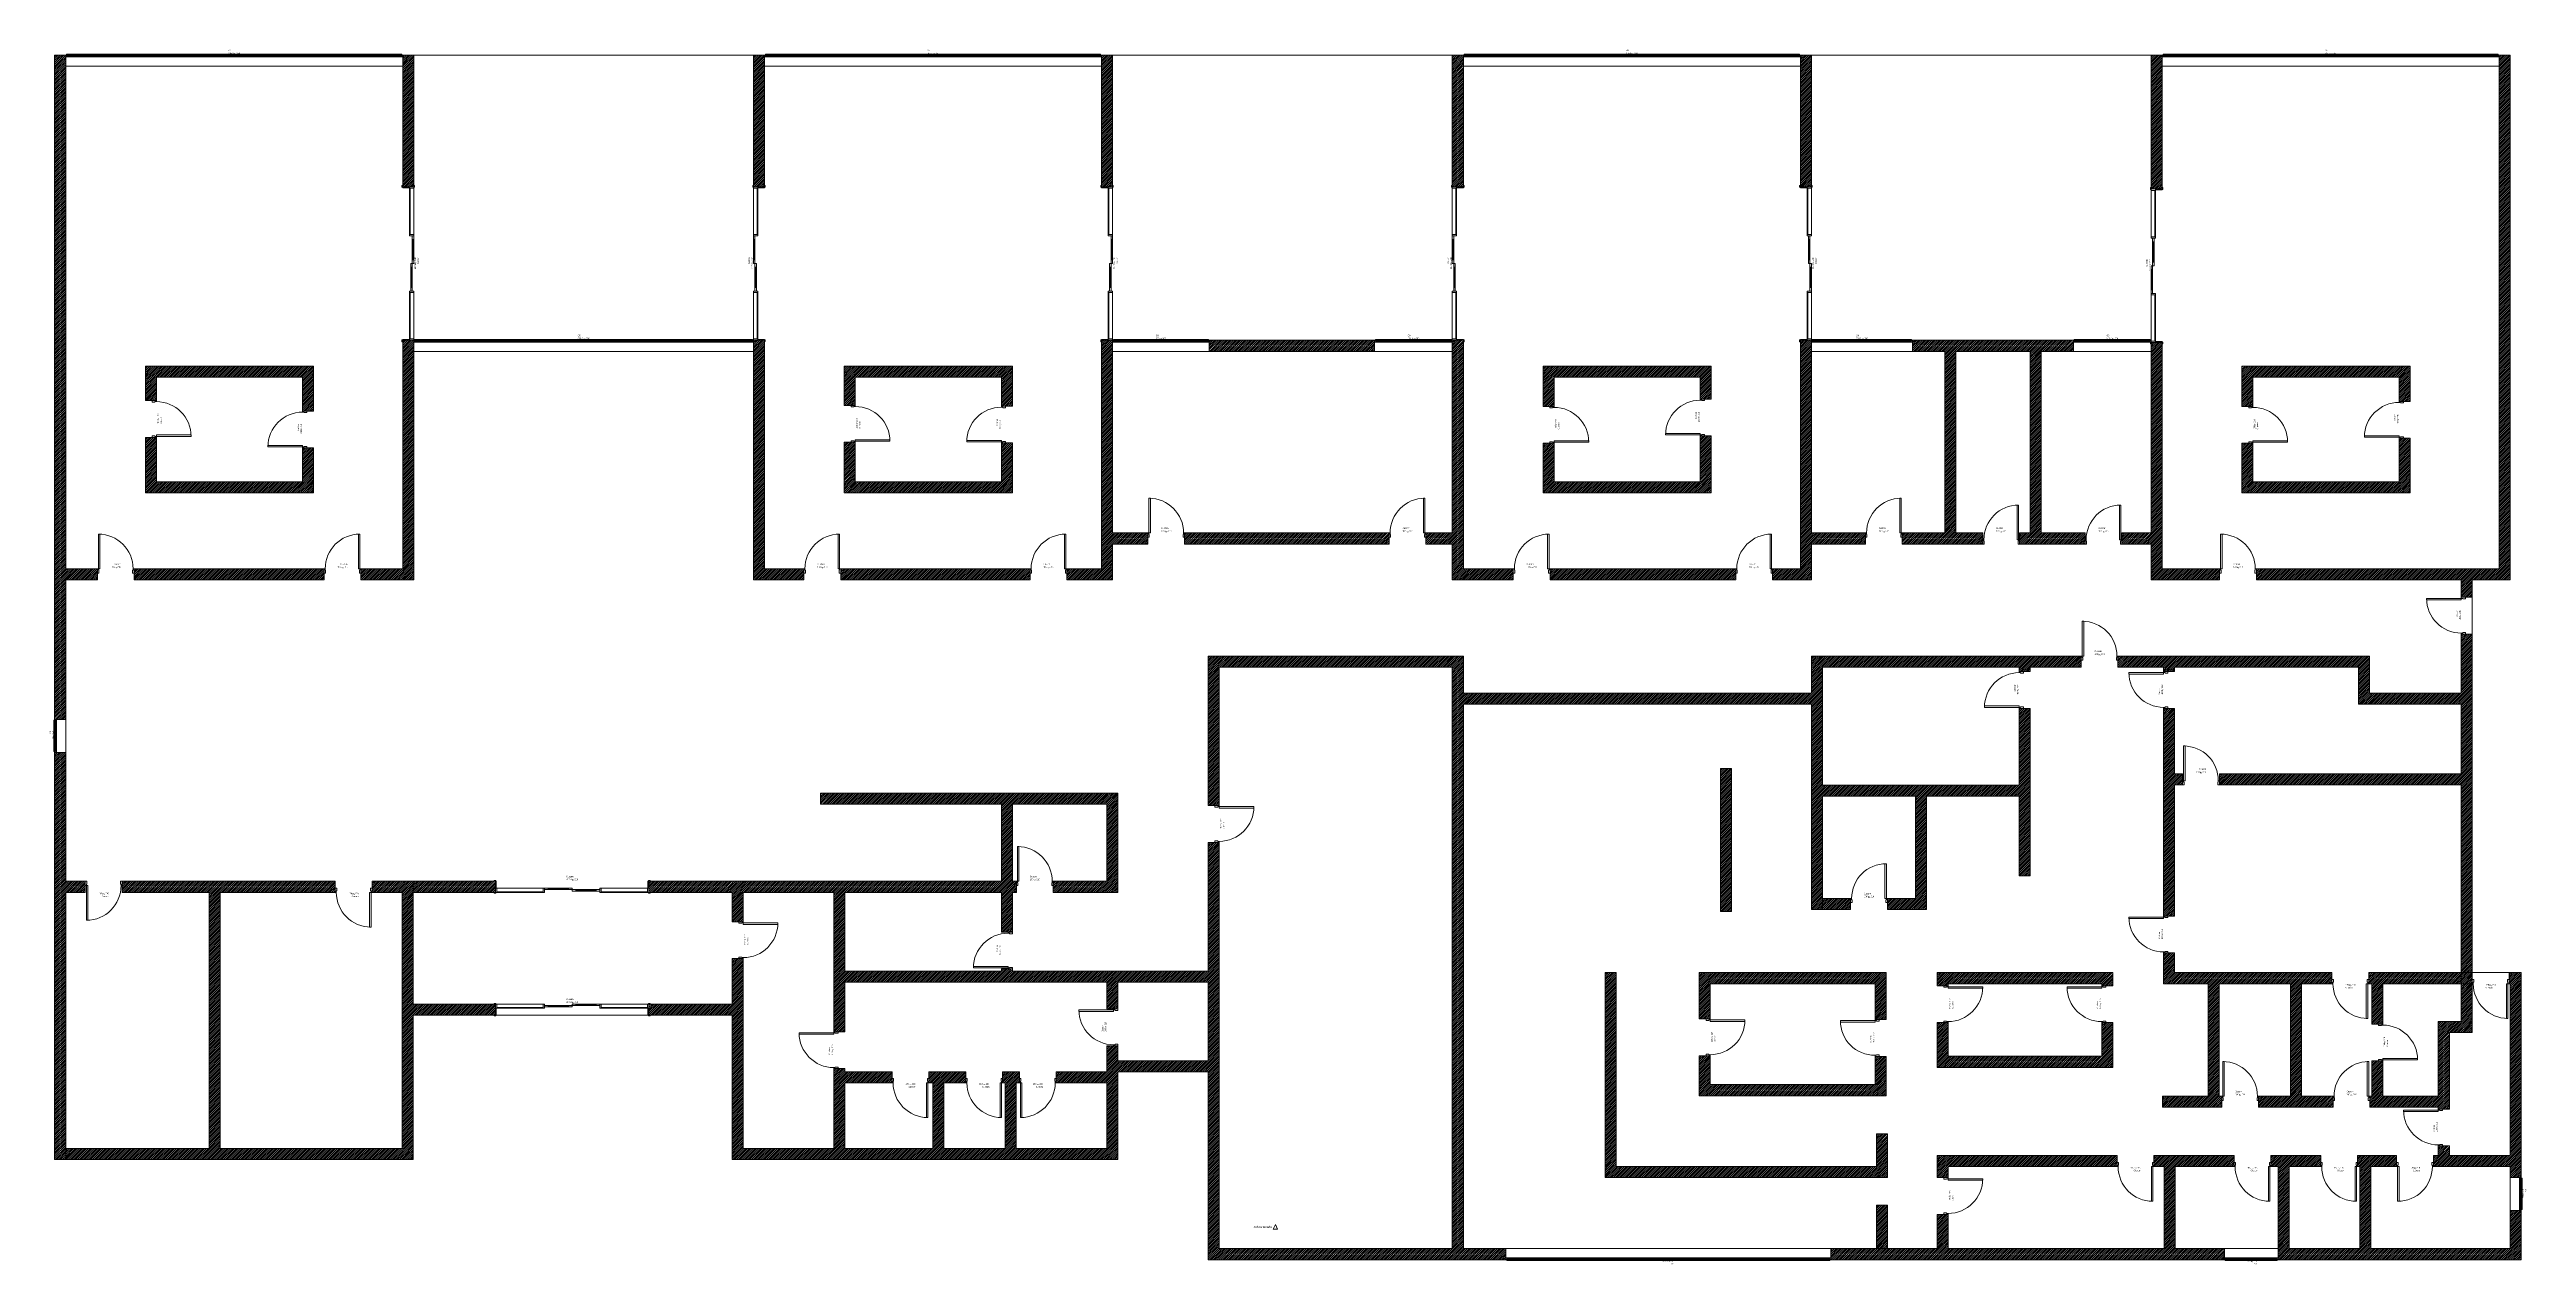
# Model space of a CAD drawing. Header units: millimetres. Extents: x -22335 to 45019, y -6963 to 26064.
import ezdxf
from ezdxf.enums import TextEntityAlignment as Align

# ---------------------------------------------------------------- set-up
doc = ezdxf.new("R2010")
doc.units = ezdxf.units.MM
doc.header["$MEASUREMENT"] = 0
doc.linetypes.add('Wipeout_Contour', pattern=[1000, 0, -1000])
for name, color, linetype in [('A_KONS_plosce', 7, 'Continuous'), ('A_KONS_zid zunanji', 7, 'Continuous'), ('A_OPREMA_osvetlitev', 7, 'Continuous'), ('Archicad Door Markers', 7, 'Continuous'), ('Archicad Doors', 7, 'Continuous'), ('Archicad Window Markers', 7, 'Continuous'), ('Archicad Windows', 7, 'Continuous')]:
    doc.layers.add(name, color=color, linetype=linetype)
for name, color, linetype, lineweight, true_color in [('A_KONS_plosce_Pen_No__89', 7, 'Continuous', 0, 0x71cebe), ('A_OPREMA_osvetlitev_Pen_No__25', 7, 'Continuous', 20, 0x40a5ff), ('Archicad Doors_Pen_No__23', 7, 'Continuous', 20, 0xff6600), ('Archicad Doors_Pen_No__3', 7, 'Continuous', 13, 0xff6600), ('Archicad Windows_Pen_No__23', 7, 'Continuous', 20, 0xff6600), ('Archicad Windows_Pen_No__3', 7, 'Continuous', 13, 0xff6600)]:
    doc.layers.add(name, color=color, linetype=linetype, lineweight=lineweight, true_color=true_color)
for name, color, linetype, lineweight in [('A_KONS_zid zunanji_Pen_No__27', 7, 'Continuous', 20), ('A_OPREMA_osvetlitev_Pen_No__6', 5, 'Continuous', 13), ('Archicad Door Markers_Pen_No__7', 7, 'Continuous', 13), ('Archicad Doors_Pen_No__27', 7, 'Continuous', 20), ('Archicad Window Markers_Pen_No__7', 7, 'Continuous', 13), ('Archicad Windows_Pen_No__27', 7, 'Continuous', 20)]:
    doc.layers.add(name, color=color, linetype=linetype, lineweight=lineweight)
doc.styles.add('GENERATED_STYLE_1', font='arial.ttf')
doc.styles.add('GENERATED_STYLE_2', font='arial.ttf')
pattern_1 = [(45, (0, 0), (-25.455843, 25.455843), [])]

# ---------------------------------------------------------------- blocks, each defined once
blk = doc.blocks.new('Slab_1', base_point=(-22196, -4112))
at = {"layer": 'A_KONS_plosce_Pen_No__89', "color": 123, "linetype": 'Continuous', "lineweight": 0, "true_color": 0x71cebe, "flags": 128}
blk.add_lwpolyline([(-22196, -4112), (-12447, -4112), (-12447, -184), (-3773, -184), (-3773, -4112), (6716, -4112), (6716, -1725), (9171, -1725), (9171, -6834), (44877, -6834), (44877, 969), (43547, 969), (43547, 11647), (44577, 11647), (44577, 25912), (-22196, 25912)], close=True, dxfattribs=at)
blk = doc.blocks.new('Window 27')
at = {"layer": 'Archicad Windows_Pen_No__23', "color": 30, "linetype": 'Continuous', "lineweight": 20, "true_color": 0xff6600}
for p, q in [((-450, 0), (-425, 0)), ((-425, 25), (-375, 25)), ((-425, -25), (-425, 25)), ((-425, 0), (-425, -25)), ((-375, 25), (-375, -25)), ((-375, 25), (375, 25)), ((-375, 0), (375, 0)), ((375, -25), (375, 25)), ((375, 25), (425, 25)), ((425, 25), (425, -25)), ((425, -25), (425, 0)), ((425, 0), (450, 0)), ((-400, -50), (-450, -50)), ((-425, -25), (-400, -25)), ((-375, -25), (-425, -25)), ((-400, -25), (-400, -50)), ((375, -25), (-375, -25)), ((425, -25), (375, -25)), ((400, -50), (400, -25)), ((400, -25), (425, -25)), ((450, -50), (400, -50))]:
    blk.add_line(p, q, dxfattribs=at)
at = {"layer": 'Archicad Windows_Pen_No__27', "color": 7, "linetype": 'Continuous', "lineweight": 20}
for p, q in [((-450, 0), (-450, -50)), ((-450, 0), (-450, -50)), ((450, 0), (450, -50)), ((450, 0), (450, -50)), ((-450, -50), (-450, -300)), ((450, -50), (450, -300))]:
    blk.add_line(p, q, dxfattribs=at)
at = {"layer": 'Archicad Windows_Pen_No__3', "color": 30, "linetype": 'Continuous', "lineweight": 13, "true_color": 0xff6600}
for p, q in [((-450, 0), (450, 0)), ((-375, 25), (375, 25)), ((-450, -300), (450, -300)), ((400, -50), (-400, -50))]:
    blk.add_line(p, q, dxfattribs=at)
blk = doc.blocks.new('Basic Window-Door-Skylight Marker')
at = {"layer": 'Archicad Window Markers_Pen_No__7', "color": 7, "lineweight": 13, "style": 'GENERATED_STYLE_1'}
for tag, p in [('AC_WIDO_ID', (-159, 99)), ('AC_WIDO_A_SIZE', (-159, 19)), ('GS_Separator', (-21, 8)), ('AC_WIDO_B_SIZE', (67, 19))]:
    blk.add_attdef(tag, text='', height=40, dxfattribs=at).set_placement(p, align=Align.BOTTOM_LEFT)
blk = doc.blocks.new('Wall_1', base_point=(-22196, 25912))
at = {"layer": 'A_KONS_zid zunanji', "linetype": 'Continuous', "lineweight": 0, "true_color": 0x000000}
h = blk.add_hatch(dxfattribs=at)
h.set_pattern_fill('Navadna_NF_Opeka', color=18, style=0, pattern_type=2)
h.set_pattern_definition(pattern_1)
h.paths.add_polyline_path([(-21896, 25912), (-22196, 25912), (-21896, 25612)])
h = blk.add_hatch(dxfattribs=at)
h.set_pattern_fill('Navadna_NF_Opeka', color=18, style=0, pattern_type=2)
h.set_pattern_definition(pattern_1)
h.paths.add_polyline_path([(-21896, 25612), (-22196, 25912), (-22196, 25612)])
h = blk.add_hatch(dxfattribs=at)
h.set_pattern_fill('Navadna_NF_Opeka', color=18, style=0, pattern_type=2)
h.set_pattern_definition(pattern_1)
h.paths.add_polyline_path([(-22196, 7854), (-21896, 7854), (-21896, 25612), (-22196, 25612)])
h = blk.add_hatch(dxfattribs=at)
h.set_pattern_fill('Navadna_NF_Opeka', color=18, style=0, pattern_type=2)
h.set_pattern_definition(pattern_1)
h.paths.add_polyline_path([(-22196, -4112), (-21896, -4112), (-21896, 6954), (-22196, 6954)])
at = {"layer": 'A_KONS_zid zunanji_Pen_No__27', "color": 7, "linetype": 'Continuous', "lineweight": 20}
for p, q in [((-22196, 7854), (-22146, 7854)), ((-22146, 7854), (-21896, 7854)), ((-22196, 6954), (-22146, 6954)), ((-22146, 6954), (-21896, 6954))]:
    blk.add_line(p, q, dxfattribs=at)
at = {"layer": 'A_KONS_zid zunanji_Pen_No__27', "color": 7, "linetype": 'Continuous', "lineweight": 20, "flags": 128}
for points in [[(-22196, 25912), (-21896, 25912)], [(-22196, 25912), (-22196, 7854)], [(-21896, 11947), (-21896, 25612)], [(-21896, 7854), (-21896, 11647)], [(-22196, 6954), (-22196, -4112)], [(-21896, 3452), (-21896, 6954)], [(-21896, -4112), (-21896, 3152)], [(-22196, -4112), (-21896, -4112)]]:
    blk.add_lwpolyline(points, dxfattribs=at)
at = {"layer": 'Archicad Window Markers', "color": 161, "lineweight": 13, "true_color": 0x40a5ff}
ref = blk.add_blockref('Basic Window-Door-Skylight Marker', (-21896, 7404), dxfattribs=dict(at, rotation=270))
ref.add_attrib('GS_Separator', ' by ', dxfattribs={"layer": 'Archicad Window Markers_Pen_No__7', "color": 7, "lineweight": 13, "height": 40, "rotation": 90, "style": 'GENERATED_STYLE_1'}).set_placement((-22202, 7347), align=Align.BOTTOM_LEFT)
ref.add_attrib('AC_WIDO_ID', 'O8', dxfattribs={"layer": 'Archicad Window Markers_Pen_No__7', "color": 7, "lineweight": 13, "height": 40, "rotation": 90, "style": 'GENERATED_STYLE_1'}).set_placement((-22282, 7464), align=Align.BOTTOM_LEFT)
ref.add_attrib('AC_WIDO_A_SIZE', '90', dxfattribs={"layer": 'Archicad Window Markers_Pen_No__7', "color": 7, "lineweight": 13, "height": 40, "rotation": 90, "style": 'GENERATED_STYLE_1'}).set_placement((-22202, 7297), align=Align.BOTTOM_LEFT)
ref.add_attrib('AC_WIDO_B_SIZE', '260', dxfattribs={"layer": 'Archicad Window Markers_Pen_No__7', "color": 7, "lineweight": 13, "height": 40, "rotation": 90, "style": 'GENERATED_STYLE_1'}).set_placement((-22202, 7446), align=Align.BOTTOM_LEFT)
at = {"layer": 'Archicad Windows', "color": 21, "linetype": 'Continuous', "lineweight": 0, "true_color": 0xff9955, "zscale": 1000, "rotation": 89.99999999999999}
blk.add_blockref('Window 27', (-22196, 7404), dxfattribs=at)
blk = doc.blocks.new('Wall_2', base_point=(-21896, -4112))
at = {"layer": 'A_KONS_zid zunanji', "linetype": 'Continuous', "lineweight": 0, "true_color": 0x000000}
h = blk.add_hatch(dxfattribs=at)
h.set_pattern_fill('Navadna_NF_Opeka', color=18, style=0, pattern_type=2)
h.set_pattern_definition(pattern_1)
h.paths.add_polyline_path([(-12747, -3812), (-21896, -3812), (-21896, -4112), (-12747, -4112)])
h = blk.add_hatch(dxfattribs=at)
h.set_pattern_fill('Navadna_NF_Opeka', color=18, style=0, pattern_type=2)
h.set_pattern_definition(pattern_1)
h.paths.add_polyline_path([(-12447, -3812), (-12747, -3812), (-12447, -4112)])
h = blk.add_hatch(dxfattribs=at)
h.set_pattern_fill('Navadna_NF_Opeka', color=18, style=0, pattern_type=2)
h.set_pattern_definition(pattern_1)
h.paths.add_polyline_path([(-12747, -4112), (-12447, -4112), (-12747, -3812)])
at = {"layer": 'A_KONS_zid zunanji_Pen_No__27', "color": 7, "linetype": 'Continuous', "lineweight": 20, "flags": 128}
for points in [[(-17993, -3812), (-21896, -3812)], [(-21896, -4112), (-21896, -3812)], [(-12747, -3812), (-17693, -3812)], [(-12447, -4112), (-12447, -3812)], [(-21896, -4112), (-12447, -4112)]]:
    blk.add_lwpolyline(points, dxfattribs=at)
blk = doc.blocks.new('Wall_3', base_point=(-12747, -4112))
at = {"layer": 'A_KONS_zid zunanji', "linetype": 'Continuous', "lineweight": 0, "true_color": 0x000000}
h = blk.add_hatch(dxfattribs=at)
h.set_pattern_fill('Navadna_NF_Opeka', color=18, style=0, pattern_type=2)
h.set_pattern_definition(pattern_1)
h.paths.add_polyline_path([(-12747, 3452), (-12747, 3152), (-12447, 3452)])
h = blk.add_hatch(dxfattribs=at)
h.set_pattern_fill('Navadna_NF_Opeka', color=18, style=0, pattern_type=2)
h.set_pattern_definition(pattern_1)
h.paths.add_polyline_path([(-12747, 3152), (-12447, 3152), (-12447, 3452)])
h = blk.add_hatch(dxfattribs=at)
h.set_pattern_fill('Navadna_NF_Opeka', color=18, style=0, pattern_type=2)
h.set_pattern_definition(pattern_1)
h.paths.add_polyline_path([(-12447, -3812), (-12447, 3152), (-12747, 3152), (-12747, -3812)])
at = {"layer": 'A_KONS_zid zunanji_Pen_No__27', "color": 7, "linetype": 'Continuous', "lineweight": 20, "flags": 128}
for points in [[(-12447, 3452), (-12747, 3452)], [(-12447, 116), (-12447, 3452)], [(-12747, 3152), (-12747, -3812)], [(-12447, -3812), (-12447, -184)]]:
    blk.add_lwpolyline(points, dxfattribs=at)
blk = doc.blocks.new('Door 27')
at = {"layer": 'Archicad Doors_Pen_No__23', "color": 30, "linetype": 'Continuous', "lineweight": 20, "true_color": 0xff6600}
for p, q in [((-472, 0), (-500, 0)), ((-500, 0), (-500, -115)), ((-472, -40), (-472, 0)), ((500, 0), (472, 0)), ((472, 0), (472, -40)), ((500, -115), (500, 0)), ((-500, -115), (-460, -115)), ((-460, -40), (-472, -40)), ((-460, -115), (-460, -40)), ((472, -40), (460, -40)), ((460, -40), (460, -115)), ((460, -115), (500, -115))]:
    blk.add_line(p, q, dxfattribs=at)
at = {"layer": 'Archicad Doors_Pen_No__27', "color": 7, "linetype": 'Continuous', "lineweight": 20}
for p, q in [((-500, 0), (-500, 185)), ((-500, -115), (-500, 0)), ((-500, -115), (-500, 0)), ((500, 0), (500, 185)), ((500, -115), (500, 0)), ((500, -115), (500, 0))]:
    blk.add_line(p, q, dxfattribs=at)
at = {"layer": 'Archicad Doors_Pen_No__3', "color": 30, "linetype": 'Continuous', "lineweight": 13, "true_color": 0xff6600}
for p, q in [((432, 0), (432, 944)), ((432, 944), (472, 944)), ((472, 944), (472, 0)), ((472, 0), (432, 0))]:
    blk.add_line(p, q, dxfattribs=at)
blk.add_arc((472, 0), 944, 90, 180, dxfattribs=at)
blk = doc.blocks.new('Door 27_2')
at = {"layer": 'Archicad Doors_Pen_No__23', "color": 30, "linetype": 'Continuous', "lineweight": 20, "true_color": 0xff6600}
for p, q in [((-472, 0), (-500, 0)), ((-500, 0), (-500, -115)), ((-472, -40), (-472, 0)), ((500, 0), (472, 0)), ((472, 0), (472, -40)), ((500, -115), (500, 0)), ((-500, -115), (-460, -115)), ((-460, -40), (-472, -40)), ((-460, -115), (-460, -40)), ((472, -40), (460, -40)), ((460, -40), (460, -115)), ((460, -115), (500, -115))]:
    blk.add_line(p, q, dxfattribs=at)
at = {"layer": 'Archicad Doors_Pen_No__27', "color": 7, "linetype": 'Continuous', "lineweight": 20}
for p, q in [((-500, 0), (-500, -115)), ((-500, 0), (-500, -115)), ((500, 0), (500, -115)), ((500, 0), (500, -115)), ((-500, -115), (-500, -300)), ((500, -115), (500, -300))]:
    blk.add_line(p, q, dxfattribs=at)
at = {"layer": 'Archicad Doors_Pen_No__3', "color": 30, "linetype": 'Continuous', "lineweight": 13, "true_color": 0xff6600}
for p, q in [((432, 0), (432, 944)), ((432, 944), (472, 944)), ((472, 944), (472, 0)), ((472, 0), (432, 0))]:
    blk.add_line(p, q, dxfattribs=at)
blk.add_arc((472, 0), 944, 90, 180, dxfattribs=at)
blk = doc.blocks.new('Wall_4', base_point=(-12747, 3152))
at = {"layer": 'A_KONS_zid zunanji', "linetype": 'Continuous', "lineweight": 0, "true_color": 0x000000}
h = blk.add_hatch(dxfattribs=at)
h.set_pattern_fill('Navadna_NF_Opeka', color=18, style=0, pattern_type=2)
h.set_pattern_definition(pattern_1)
h.paths.add_polyline_path([(-21896, 3452), (-21896, 3152), (-21362, 3152), (-21362, 3452)])
h = blk.add_hatch(dxfattribs=at)
h.set_pattern_fill('Navadna_NF_Opeka', color=18, style=0, pattern_type=2)
h.set_pattern_definition(pattern_1)
h.paths.add_polyline_path([(-20362, 3452), (-20362, 3152), (-14565, 3152), (-14565, 3452)])
h = blk.add_hatch(dxfattribs=at)
h.set_pattern_fill('Navadna_NF_Opeka', color=18, style=0, pattern_type=2)
h.set_pattern_definition(pattern_1)
h.paths.add_polyline_path([(-13565, 3452), (-13565, 3152), (-12747, 3152), (-12747, 3452)])
at = {"layer": 'A_KONS_zid zunanji_Pen_No__27', "color": 7, "linetype": 'Continuous', "lineweight": 20}
for p, q in [((-21362, 3452), (-21362, 3337)), ((-20362, 3452), (-20362, 3337)), ((-14565, 3267), (-14565, 3452)), ((-13565, 3267), (-13565, 3452)), ((-21362, 3337), (-21362, 3152)), ((-20362, 3337), (-20362, 3152)), ((-14565, 3152), (-14565, 3267)), ((-13565, 3152), (-13565, 3267))]:
    blk.add_line(p, q, dxfattribs=at)
at = {"layer": 'A_KONS_zid zunanji_Pen_No__27', "color": 7, "linetype": 'Continuous', "lineweight": 20, "flags": 128}
for points in [[(-21362, 3452), (-21896, 3452)], [(-14565, 3452), (-20362, 3452)], [(-12747, 3452), (-13565, 3452)], [(-21896, 3152), (-21362, 3152)], [(-20362, 3152), (-17993, 3152)], [(-17693, 3152), (-14565, 3152)], [(-13565, 3152), (-12747, 3152)]]:
    blk.add_lwpolyline(points, dxfattribs=at)
at = {"layer": 'Archicad Door Markers', "color": 161, "lineweight": 13, "true_color": 0x40a5ff}
ref = blk.add_blockref('Basic Window-Door-Skylight Marker', (-20862, 3152), dxfattribs=dict(at, rotation=180))
ref.add_attrib('AC_MarkerText_1', 'Custom', dxfattribs={"layer": 'Archicad Door Markers_Pen_No__7', "color": 7, "lineweight": 13, "height": 40, "rotation": 360, "style": 'GENERATED_STYLE_1'}).set_placement((-20915, 3011), align=Align.BOTTOM_LEFT)
ref.add_attrib('GS_Separator', ' by ', dxfattribs={"layer": 'Archicad Door Markers_Pen_No__7', "color": 7, "lineweight": 13, "height": 40, "rotation": 360, "style": 'GENERATED_STYLE_1'}).set_placement((-20906, 3080), align=Align.BOTTOM_LEFT)
ref.add_attrib('AC_WIDO_A_SIZE', '100', dxfattribs={"layer": 'Archicad Door Markers_Pen_No__7', "color": 7, "lineweight": 13, "height": 40, "rotation": 360, "style": 'GENERATED_STYLE_1'}).set_placement((-20997, 3091), align=Align.BOTTOM_LEFT)
ref.add_attrib('AC_WIDO_B_SIZE', '210', dxfattribs={"layer": 'Archicad Door Markers_Pen_No__7', "color": 7, "lineweight": 13, "height": 40, "rotation": 360, "style": 'GENERATED_STYLE_1'}).set_placement((-20817, 3091), align=Align.BOTTOM_LEFT)
ref = blk.add_blockref('Basic Window-Door-Skylight Marker', (-14065, 3152), dxfattribs=dict(at, rotation=180))
ref.add_attrib('AC_MarkerText_1', 'Custom', dxfattribs={"layer": 'Archicad Door Markers_Pen_No__7', "color": 7, "lineweight": 13, "height": 40, "rotation": 360, "style": 'GENERATED_STYLE_1'}).set_placement((-14118, 3011), align=Align.BOTTOM_LEFT)
ref.add_attrib('GS_Separator', ' by ', dxfattribs={"layer": 'Archicad Door Markers_Pen_No__7', "color": 7, "lineweight": 13, "height": 40, "rotation": 360, "style": 'GENERATED_STYLE_1'}).set_placement((-14109, 3080), align=Align.BOTTOM_LEFT)
ref.add_attrib('AC_WIDO_A_SIZE', '100', dxfattribs={"layer": 'Archicad Door Markers_Pen_No__7', "color": 7, "lineweight": 13, "height": 40, "rotation": 360, "style": 'GENERATED_STYLE_1'}).set_placement((-14201, 3091), align=Align.BOTTOM_LEFT)
ref.add_attrib('AC_WIDO_B_SIZE', '210', dxfattribs={"layer": 'Archicad Door Markers_Pen_No__7', "color": 7, "lineweight": 13, "height": 40, "rotation": 360, "style": 'GENERATED_STYLE_1'}).set_placement((-14021, 3091), align=Align.BOTTOM_LEFT)
at = {"layer": 'Archicad Doors', "color": 21, "linetype": 'Continuous', "lineweight": 0, "true_color": 0xff9955, "zscale": 1000, "rotation": 180}
blk.add_blockref('Door 27', (-20862, 3337), dxfattribs=at)
at = {"layer": 'Archicad Doors', "color": 21, "linetype": 'Continuous', "lineweight": 0, "true_color": 0xff9955, "xscale": -1, "zscale": 1000, "rotation": 180}
blk.add_blockref('Door 27_2', (-14065, 3152), dxfattribs=at)
blk = doc.blocks.new('Window 27_2')
at = {"layer": 'Archicad Windows_Pen_No__23', "color": 30, "linetype": 'Continuous', "lineweight": 20, "true_color": 0xff6600}
for p, q in [((-4582, 0), (-4557, 0)), ((-4557, 25), (-4507, 25)), ((-4557, -25), (-4557, 25)), ((-4557, 0), (-4557, -25)), ((-4507, 25), (-4507, -25)), ((-4507, 25), (4507, 25)), ((-4507, 0), (4507, 0)), ((4507, -25), (4507, 25)), ((4507, 25), (4557, 25)), ((4557, 25), (4557, -25)), ((4557, -25), (4557, 0)), ((4557, 0), (4582, 0)), ((-4532, -50), (-4582, -50)), ((-4557, -25), (-4532, -25)), ((-4507, -25), (-4557, -25)), ((-4532, -25), (-4532, -50)), ((4507, -25), (-4507, -25)), ((4557, -25), (4507, -25)), ((4532, -50), (4532, -25)), ((4532, -25), (4557, -25)), ((4582, -50), (4532, -50))]:
    blk.add_line(p, q, dxfattribs=at)
at = {"layer": 'Archicad Windows_Pen_No__27', "color": 7, "linetype": 'Continuous', "lineweight": 20}
for p, q in [((-4582, 0), (-4582, -50)), ((-4582, 0), (-4582, -50)), ((4582, 0), (4582, -50)), ((4582, 0), (4582, -50)), ((-4582, -50), (-4582, -300)), ((4582, -50), (4582, -300))]:
    blk.add_line(p, q, dxfattribs=at)
at = {"layer": 'Archicad Windows_Pen_No__3', "color": 30, "linetype": 'Continuous', "lineweight": 13, "true_color": 0xff6600}
for p, q in [((-4582, 0), (4582, 0)), ((-4507, 25), (4507, 25)), ((-4582, -300), (4582, -300)), ((4532, -50), (-4532, -50))]:
    blk.add_line(p, q, dxfattribs=at)
blk = doc.blocks.new('Wall_5', base_point=(-22196, 25912))
at = {"layer": 'A_KONS_zid zunanji', "linetype": 'Continuous', "lineweight": 0, "true_color": 0x000000}
h = blk.add_hatch(dxfattribs=at)
h.set_pattern_fill('Navadna_NF_Opeka', color=18, style=0, pattern_type=2)
h.set_pattern_definition(pattern_1)
h.paths.add_polyline_path([(-12732, 25612), (-12432, 25612), (-12432, 25912)])
h = blk.add_hatch(dxfattribs=at)
h.set_pattern_fill('Navadna_NF_Opeka', color=18, style=0, pattern_type=2)
h.set_pattern_definition(pattern_1)
h.paths.add_polyline_path([(-12732, 25612), (-12432, 25912), (-12732, 25912)])
at = {"layer": 'A_KONS_zid zunanji_Pen_No__27', "color": 7, "linetype": 'Continuous', "lineweight": 20}
for p, q in [((-21896, 25912), (-21896, 25862)), ((-21896, 25862), (-21896, 25612)), ((-12732, 25912), (-12732, 25862)), ((-12732, 25862), (-12732, 25612))]:
    blk.add_line(p, q, dxfattribs=at)
at = {"layer": 'A_KONS_zid zunanji_Pen_No__27', "color": 7, "linetype": 'Continuous', "lineweight": 20, "flags": 128}
for points in [[(-12432, 25912), (-12732, 25912)], [(-12432, 25912), (-12432, 25612)]]:
    blk.add_lwpolyline(points, dxfattribs=at)
at = {"layer": 'Archicad Window Markers', "color": 161, "lineweight": 13, "true_color": 0x40a5ff}
ref = blk.add_blockref('Basic Window-Door-Skylight Marker', (-17314, 25912), dxfattribs=at)
ref.add_attrib('GS_Separator', ' by ', dxfattribs={"layer": 'Archicad Window Markers_Pen_No__7', "color": 7, "lineweight": 13, "height": 40, "style": 'GENERATED_STYLE_1'}).set_placement((-17335, 25920), align=Align.BOTTOM_LEFT)
ref.add_attrib('AC_WIDO_ID', 'O7', dxfattribs={"layer": 'Archicad Window Markers_Pen_No__7', "color": 7, "lineweight": 13, "height": 40, "style": 'GENERATED_STYLE_1'}).set_placement((-17473, 26011), align=Align.BOTTOM_LEFT)
ref.add_attrib('AC_WIDO_A_SIZE', '916.4', dxfattribs={"layer": 'Archicad Window Markers_Pen_No__7', "color": 7, "lineweight": 13, "height": 40, "style": 'GENERATED_STYLE_1'}).set_placement((-17473, 25931), align=Align.BOTTOM_LEFT)
ref.add_attrib('AC_WIDO_B_SIZE', '260', dxfattribs={"layer": 'Archicad Window Markers_Pen_No__7', "color": 7, "lineweight": 13, "height": 40, "style": 'GENERATED_STYLE_1'}).set_placement((-17247, 25931), align=Align.BOTTOM_LEFT)
at = {"layer": 'Archicad Windows', "color": 21, "linetype": 'Continuous', "lineweight": 0, "true_color": 0xff9955, "xscale": -1, "zscale": 1000}
blk.add_blockref('Window 27_2', (-17314, 25912), dxfattribs=at)
blk = doc.blocks.new('Sliding Door with 2 Sidelights 27')
at = {"layer": 'Archicad Doors_Pen_No__23', "color": 30, "linetype": 'Continuous', "lineweight": 20, "true_color": 0xff6600}
for p, q in [((-2047, 0), (-2087, 0)), ((-2087, 0), (-2087, -115)), ((-2047, -115), (-2047, 0)), ((-790, 0), (-2047, 0)), ((-750, 0), (-790, 0)), ((-790, 0), (-790, -115)), ((-750, -115), (-750, 0)), ((790, 0), (750, 0)), ((750, 0), (750, -115)), ((790, -115), (790, 0)), ((2047, 0), (790, 0)), ((2087, 0), (2047, 0)), ((2047, 0), (2047, -115)), ((2087, -115), (2087, 0)), ((-2087, -115), (-2047, -115)), ((-790, -115), (-750, -115)), ((750, -115), (790, -115)), ((2047, -115), (2087, -115))]:
    blk.add_line(p, q, dxfattribs=at)
at = {"layer": 'Archicad Doors_Pen_No__23', "color": 30, "linetype": 'Continuous', "lineweight": 20, "true_color": 0xff6600, "flags": 128}
for points in [[(-790, -115), (-2047, -115), (-2047, 0), (-790, 0)], [(2047, 0), (790, 0), (790, -115), (2047, -115)]]:
    blk.add_lwpolyline(points, close=True, dxfattribs=at)
at = {"layer": 'Archicad Doors_Pen_No__27', "color": 7, "linetype": 'Continuous', "lineweight": 20}
for p, q in [((-2087, 0), (-2124, 0)), ((-2087, 0), (-2124, 0)), ((-2087, 0), (-2087, -115)), ((-2087, 0), (-2087, -115)), ((2087, 0), (2087, -115)), ((2087, 0), (2087, -115)), ((2087, 0), (2124, 0)), ((2087, 0), (2124, 0)), ((-2087, -300), (-2124, -300)), ((-2087, -300), (-2124, -300)), ((-2087, -115), (-2087, -300)), ((-2087, -115), (-2087, -300)), ((2087, -115), (2087, -300)), ((2087, -115), (2087, -300)), ((2087, -300), (2124, -300)), ((2087, -300), (2124, -300))]:
    blk.add_line(p, q, dxfattribs=at)
at = {"layer": 'Archicad Doors_Pen_No__3', "color": 30, "linetype": 'Continuous', "lineweight": 13, "true_color": 0xff6600}
for p, q in [((-2124, 0), (-2124, 19)), ((-2124, 19), (-2074, 19)), ((-2074, 0), (-2124, 0)), ((-2074, 19), (-2074, 0)), ((0, 0), (100, 0)), ((0, -40), (0, 0)), ((100, 0), (100, -40)), ((650, -40), (650, 0)), ((650, 0), (750, 0)), ((750, 0), (750, -40)), ((2074, 19), (2124, 19)), ((2074, 0), (2074, 19)), ((2124, 0), (2074, 0)), ((2124, 19), (2124, 0)), ((-2124, -319), (-2124, -300)), ((-2124, -300), (-2074, -300)), ((-2074, -319), (-2124, -319)), ((-2087, -300), (-2087, -115)), ((-2087, -115), (-2062, -115)), ((-2062, -300), (-2087, -300)), ((-2074, -300), (-2074, -319)), ((-2062, -115), (-2062, -300)), ((-2047, -97), (-790, -97)), ((-750, -40), (-650, -40)), ((-750, -80), (-750, -40)), ((-650, -80), (-750, -80)), ((-650, -40), (-650, -80)), ((-650, -60), (-100, -60)), ((-100, -80), (-100, -40)), ((-100, -40), (0, -40)), ((0, -80), (-100, -80)), ((100, -40), (0, -40)), ((0, -40), (0, -80)), ((100, -20), (650, -20)), ((750, -40), (650, -40)), ((2047, -97), (790, -97)), ((2062, -300), (2062, -115)), ((2062, -115), (2087, -115)), ((2087, -300), (2062, -300)), ((2074, -300), (2124, -300)), ((2074, -319), (2074, -300)), ((2124, -319), (2074, -319)), ((2087, -115), (2087, -300)), ((2124, -300), (2124, -319))]:
    blk.add_line(p, q, dxfattribs=at)
at = {"layer": 'Archicad Doors_Pen_No__3', "color": 30, "linetype": 'Continuous', "lineweight": 13, "true_color": 0xff6600, "flags": 128}
for points in [[(100, 0), (650, 0), (650, -20), (100, -20)], [(-650, -40), (-100, -40), (-100, -60), (-650, -60)], [(-650, -60), (-100, -60), (-100, -80), (-650, -80)], [(100, -20), (650, -20), (650, -40), (100, -40)]]:
    blk.add_lwpolyline(points, close=True, dxfattribs=at)
blk = doc.blocks.new('Wall_6', base_point=(-12732, 25912))
at = {"layer": 'A_KONS_zid zunanji', "linetype": 'Continuous', "lineweight": 0, "true_color": 0x000000}
h = blk.add_hatch(dxfattribs=at)
h.set_pattern_fill('Navadna_NF_Opeka', color=18, style=0, pattern_type=2)
h.set_pattern_definition(pattern_1)
h.paths.add_polyline_path([(-12432, 25612), (-12732, 25612), (-12732, 22333), (-12432, 22333)])
h = blk.add_hatch(dxfattribs=at)
h.set_pattern_fill('Navadna_NF_Opeka', color=18, style=0, pattern_type=2)
h.set_pattern_definition(pattern_1)
h.paths.add_polyline_path([(-12432, 18159), (-12732, 18159), (-12732, 11947), (-12432, 11947)])
h = blk.add_hatch(dxfattribs=at)
h.set_pattern_fill('Navadna_NF_Opeka', color=18, style=0, pattern_type=2)
h.set_pattern_definition(pattern_1)
h.paths.add_polyline_path([(-12732, 11947), (-12732, 11647), (-12432, 11647)])
h = blk.add_hatch(dxfattribs=at)
h.set_pattern_fill('Navadna_NF_Opeka', color=18, style=0, pattern_type=2)
h.set_pattern_definition(pattern_1)
h.paths.add_polyline_path([(-12432, 11947), (-12732, 11947), (-12432, 11647)])
at = {"layer": 'A_KONS_zid zunanji_Pen_No__27', "color": 7, "linetype": 'Continuous', "lineweight": 20}
for p, q in [((-12732, 22333), (-12732, 22370)), ((-12547, 22333), (-12732, 22333)), ((-12432, 22333), (-12547, 22333)), ((-12432, 22333), (-12432, 22370)), ((-12732, 18159), (-12732, 18122)), ((-12547, 18159), (-12732, 18159)), ((-12432, 18159), (-12547, 18159)), ((-12432, 18159), (-12432, 18122))]:
    blk.add_line(p, q, dxfattribs=at)
at = {"layer": 'A_KONS_zid zunanji_Pen_No__27', "color": 7, "linetype": 'Continuous', "lineweight": 20, "flags": 128}
for points in [[(-12732, 25612), (-12732, 22333)], [(-12432, 22333), (-12432, 25612)], [(-12732, 18159), (-12732, 11947)], [(-12432, 11647), (-12432, 17859)], [(-12432, 11647), (-12732, 11647)]]:
    blk.add_lwpolyline(points, dxfattribs=at)
at = {"layer": 'Archicad Door Markers', "color": 161, "lineweight": 13, "true_color": 0x40a5ff}
ref = blk.add_blockref('Basic Window-Door-Skylight Marker', (-12432, 20246), dxfattribs=dict(at, rotation=270))
ref.add_attrib('AC_MarkerText_1', 'Custom', dxfattribs={"layer": 'Archicad Door Markers_Pen_No__7', "color": 7, "lineweight": 13, "height": 40, "rotation": 90, "style": 'GENERATED_STYLE_1'}).set_placement((-12279, 20229), align=Align.BOTTOM_LEFT)
ref.add_attrib('GS_Separator', ' by ', dxfattribs={"layer": 'Archicad Door Markers_Pen_No__7', "color": 7, "lineweight": 13, "height": 40, "rotation": 90, "style": 'GENERATED_STYLE_1'}).set_placement((-12359, 20227), align=Align.BOTTOM_LEFT)
ref.add_attrib('AC_WIDO_A_SIZE', '417.4', dxfattribs={"layer": 'Archicad Door Markers_Pen_No__7', "color": 7, "lineweight": 13, "height": 40, "rotation": 90, "style": 'GENERATED_STYLE_1'}).set_placement((-12359, 20101), align=Align.BOTTOM_LEFT)
ref.add_attrib('AC_WIDO_B_SIZE', '210', dxfattribs={"layer": 'Archicad Door Markers_Pen_No__7', "color": 7, "lineweight": 13, "height": 40, "rotation": 90, "style": 'GENERATED_STYLE_1'}).set_placement((-12359, 20326), align=Align.BOTTOM_LEFT)
at = {"layer": 'Archicad Doors', "color": 21, "linetype": 'Continuous', "lineweight": 0, "true_color": 0xff9955, "xscale": -1, "zscale": 1000, "rotation": 270}
blk.add_blockref('Sliding Door with 2 Sidelights 27', (-12432, 20246), dxfattribs=at)
blk = doc.blocks.new('Wall_7', base_point=(-12732, 11947))
at = {"layer": 'A_KONS_zid zunanji', "linetype": 'Continuous', "lineweight": 0, "true_color": 0x000000}
h = blk.add_hatch(dxfattribs=at)
h.set_pattern_fill('Navadna_NF_Opeka', color=18, style=0, pattern_type=2)
h.set_pattern_definition(pattern_1)
h.paths.add_polyline_path([(-21896, 11947), (-21896, 11647), (-21035, 11647), (-21035, 11947)])
h = blk.add_hatch(dxfattribs=at)
h.set_pattern_fill('Navadna_NF_Opeka', color=18, style=0, pattern_type=2)
h.set_pattern_definition(pattern_1)
h.paths.add_polyline_path([(-20035, 11947), (-20035, 11647), (-14868, 11647), (-14868, 11947)])
h = blk.add_hatch(dxfattribs=at)
h.set_pattern_fill('Navadna_NF_Opeka', color=18, style=0, pattern_type=2)
h.set_pattern_definition(pattern_1)
h.paths.add_polyline_path([(-12732, 11947), (-13868, 11947), (-13868, 11647), (-12732, 11647)])
at = {"layer": 'A_KONS_zid zunanji_Pen_No__27', "color": 7, "linetype": 'Continuous', "lineweight": 20}
for p, q in [((-21035, 11947), (-21035, 11832)), ((-21035, 11832), (-21035, 11647)), ((-20035, 11947), (-20035, 11832)), ((-20035, 11832), (-20035, 11647)), ((-14868, 11947), (-14868, 11832)), ((-14868, 11832), (-14868, 11647)), ((-13868, 11947), (-13868, 11832)), ((-13868, 11832), (-13868, 11647))]:
    blk.add_line(p, q, dxfattribs=at)
at = {"layer": 'A_KONS_zid zunanji_Pen_No__27', "color": 7, "linetype": 'Continuous', "lineweight": 20, "flags": 128}
for points in [[(-21035, 11947), (-21896, 11947)], [(-21896, 11647), (-21035, 11647)], [(-14868, 11947), (-20035, 11947)], [(-20035, 11647), (-14868, 11647)], [(-12732, 11947), (-13868, 11947)], [(-13868, 11647), (-12732, 11647)]]:
    blk.add_lwpolyline(points, dxfattribs=at)
at = {"layer": 'Archicad Door Markers', "color": 161, "lineweight": 13, "true_color": 0x40a5ff}
ref = blk.add_blockref('Basic Window-Door-Skylight Marker', (-20535, 11647), dxfattribs=dict(at, rotation=180))
ref.add_attrib('AC_MarkerText_1', 'Custom', dxfattribs={"layer": 'Archicad Door Markers_Pen_No__7', "color": 7, "lineweight": 13, "height": 40, "rotation": 360, "style": 'GENERATED_STYLE_1'}).set_placement((-20588, 12046), align=Align.BOTTOM_LEFT)
ref.add_attrib('GS_Separator', ' by ', dxfattribs={"layer": 'Archicad Door Markers_Pen_No__7', "color": 7, "lineweight": 13, "height": 40, "rotation": 360, "style": 'GENERATED_STYLE_1'}).set_placement((-20579, 11955), align=Align.BOTTOM_LEFT)
ref.add_attrib('AC_WIDO_A_SIZE', '100', dxfattribs={"layer": 'Archicad Door Markers_Pen_No__7', "color": 7, "lineweight": 13, "height": 40, "rotation": 360, "style": 'GENERATED_STYLE_1'}).set_placement((-20671, 11966), align=Align.BOTTOM_LEFT)
ref.add_attrib('AC_WIDO_B_SIZE', '210', dxfattribs={"layer": 'Archicad Door Markers_Pen_No__7', "color": 7, "lineweight": 13, "height": 40, "rotation": 360, "style": 'GENERATED_STYLE_1'}).set_placement((-20491, 11966), align=Align.BOTTOM_LEFT)
ref = blk.add_blockref('Basic Window-Door-Skylight Marker', (-14368, 11647), dxfattribs=dict(at, rotation=180))
ref.add_attrib('AC_MarkerText_1', 'Custom', dxfattribs={"layer": 'Archicad Door Markers_Pen_No__7', "color": 7, "lineweight": 13, "height": 40, "rotation": 360, "style": 'GENERATED_STYLE_1'}).set_placement((-14421, 12046), align=Align.BOTTOM_LEFT)
ref.add_attrib('GS_Separator', ' by ', dxfattribs={"layer": 'Archicad Door Markers_Pen_No__7', "color": 7, "lineweight": 13, "height": 40, "rotation": 360, "style": 'GENERATED_STYLE_1'}).set_placement((-14412, 11955), align=Align.BOTTOM_LEFT)
ref.add_attrib('AC_WIDO_A_SIZE', '100', dxfattribs={"layer": 'Archicad Door Markers_Pen_No__7', "color": 7, "lineweight": 13, "height": 40, "rotation": 360, "style": 'GENERATED_STYLE_1'}).set_placement((-14504, 11966), align=Align.BOTTOM_LEFT)
ref.add_attrib('AC_WIDO_B_SIZE', '210', dxfattribs={"layer": 'Archicad Door Markers_Pen_No__7', "color": 7, "lineweight": 13, "height": 40, "rotation": 360, "style": 'GENERATED_STYLE_1'}).set_placement((-14324, 11966), align=Align.BOTTOM_LEFT)
at = {"layer": 'Archicad Doors', "color": 21, "linetype": 'Continuous', "lineweight": 0, "true_color": 0xff9955, "xscale": -1, "zscale": 1000}
blk.add_blockref('Door 27_2', (-20535, 11947), dxfattribs=at)
at = {"layer": 'Archicad Doors', "color": 21, "linetype": 'Continuous', "lineweight": 0, "true_color": 0xff9955, "zscale": 1000}
blk.add_blockref('Door 27_2', (-14368, 11947), dxfattribs=at)
blk = doc.blocks.new('Window 27_3')
at = {"layer": 'Archicad Windows_Pen_No__23', "color": 30, "linetype": 'Continuous', "lineweight": 20, "true_color": 0xff6600}
for p, q in [((-4620, 0), (-4595, 0)), ((-4595, 25), (-4545, 25)), ((-4595, -25), (-4595, 25)), ((-4595, 0), (-4595, -25)), ((-4545, 25), (-4545, -25)), ((-4545, 25), (4545, 25)), ((-4545, 0), (4545, 0)), ((4545, -25), (4545, 25)), ((4545, 25), (4595, 25)), ((4595, 25), (4595, -25)), ((4595, -25), (4595, 0)), ((4595, 0), (4620, 0)), ((-4570, -50), (-4620, -50)), ((-4595, -25), (-4570, -25)), ((-4545, -25), (-4595, -25)), ((-4570, -25), (-4570, -50)), ((4545, -25), (-4545, -25)), ((4595, -25), (4545, -25)), ((4570, -50), (4570, -25)), ((4570, -25), (4595, -25)), ((4620, -50), (4570, -50))]:
    blk.add_line(p, q, dxfattribs=at)
at = {"layer": 'Archicad Windows_Pen_No__27', "color": 7, "linetype": 'Continuous', "lineweight": 20}
for p, q in [((-4620, 0), (-4620, -50)), ((-4620, 0), (-4620, -50)), ((4620, 0), (4620, -50)), ((4620, 0), (4620, -50)), ((-4620, -50), (-4620, -300)), ((4620, -50), (4620, -300))]:
    blk.add_line(p, q, dxfattribs=at)
at = {"layer": 'Archicad Windows_Pen_No__3', "color": 30, "linetype": 'Continuous', "lineweight": 13, "true_color": 0xff6600}
for p, q in [((-4620, 0), (4620, 0)), ((-4545, 25), (4545, 25)), ((-4620, -300), (4620, -300)), ((4570, -50), (-4570, -50))]:
    blk.add_line(p, q, dxfattribs=at)
blk = doc.blocks.new('Wall_8', base_point=(-12732, 18159))
at = {"layer": 'A_KONS_zid zunanji_Pen_No__27', "color": 7, "linetype": 'Continuous', "lineweight": 20}
for p, q in [((-12432, 18159), (-12432, 18109)), ((-12432, 18109), (-12432, 17859)), ((-3193, 18159), (-3193, 18109)), ((-3193, 18109), (-3193, 17859))]:
    blk.add_line(p, q, dxfattribs=at)
at = {"layer": 'Archicad Window Markers', "color": 161, "lineweight": 13, "true_color": 0x40a5ff}
blk.add_blockref('Basic Window-Door-Skylight Marker', (-7813, 18159), dxfattribs=at).add_auto_attribs({'GS_Separator': ' by ', 'AC_WIDO_ID': 'O5', 'AC_WIDO_A_SIZE': '923.9', 'AC_WIDO_B_SIZE': '260'})
at = {"layer": 'Archicad Windows', "color": 21, "linetype": 'Continuous', "lineweight": 0, "true_color": 0xff9955, "zscale": 1000}
blk.add_blockref('Window 27_3', (-7813, 18159), dxfattribs=at)
blk = doc.blocks.new('Wall_9', base_point=(-2893, 25912))
at = {"layer": 'A_KONS_zid zunanji', "linetype": 'Continuous', "lineweight": 0, "true_color": 0x000000}
h = blk.add_hatch(dxfattribs=at)
h.set_pattern_fill('Navadna_NF_Opeka', color=18, style=0, pattern_type=2)
h.set_pattern_definition(pattern_1)
h.paths.add_polyline_path([(-2893, 25612), (-3193, 25612), (-3193, 22335), (-2893, 22335)])
h = blk.add_hatch(dxfattribs=at)
h.set_pattern_fill('Navadna_NF_Opeka', color=18, style=0, pattern_type=2)
h.set_pattern_definition(pattern_1)
h.paths.add_polyline_path([(-3193, 18160), (-3193, 11947), (-2893, 11947), (-2893, 18160)])
h = blk.add_hatch(dxfattribs=at)
h.set_pattern_fill('Navadna_NF_Opeka', color=18, style=0, pattern_type=2)
h.set_pattern_definition(pattern_1)
h.paths.add_polyline_path([(-2893, 11947), (-3193, 11647), (-2893, 11647)])
h = blk.add_hatch(dxfattribs=at)
h.set_pattern_fill('Navadna_NF_Opeka', color=18, style=0, pattern_type=2)
h.set_pattern_definition(pattern_1)
h.paths.add_polyline_path([(-2893, 11947), (-3193, 11947), (-3193, 11647)])
at = {"layer": 'A_KONS_zid zunanji_Pen_No__27', "color": 7, "linetype": 'Continuous', "lineweight": 20}
for p, q in [((-3193, 22335), (-3193, 22372)), ((-3193, 22335), (-3078, 22335)), ((-3078, 22335), (-2893, 22335)), ((-2893, 22335), (-2893, 22372)), ((-3193, 18160), (-3193, 18123)), ((-3193, 18160), (-3078, 18160)), ((-3078, 18160), (-2893, 18160)), ((-2893, 18160), (-2893, 18123))]:
    blk.add_line(p, q, dxfattribs=at)
at = {"layer": 'A_KONS_zid zunanji_Pen_No__27', "color": 7, "linetype": 'Continuous', "lineweight": 20, "flags": 128}
for points in [[(-3193, 25612), (-3193, 22335)], [(-2893, 22335), (-2893, 25612)], [(-3193, 18160), (-3193, 18159)], [(-3193, 17859), (-3193, 11647)], [(-2893, 11947), (-2893, 18160)], [(-3193, 11647), (-2893, 11647)]]:
    blk.add_lwpolyline(points, dxfattribs=at)
at = {"layer": 'Archicad Door Markers', "color": 161, "lineweight": 13, "true_color": 0x40a5ff}
ref = blk.add_blockref('Basic Window-Door-Skylight Marker', (-2893, 20247), dxfattribs=dict(at, rotation=270))
ref.add_attrib('AC_MarkerText_1', 'Custom', dxfattribs={"layer": 'Archicad Door Markers_Pen_No__7', "color": 7, "lineweight": 13, "height": 40, "rotation": 90, "style": 'GENERATED_STYLE_1'}).set_placement((-3279, 20230), align=Align.BOTTOM_LEFT)
ref.add_attrib('GS_Separator', ' by ', dxfattribs={"layer": 'Archicad Door Markers_Pen_No__7', "color": 7, "lineweight": 13, "height": 40, "rotation": 90, "style": 'GENERATED_STYLE_1'}).set_placement((-3199, 20228), align=Align.BOTTOM_LEFT)
ref.add_attrib('AC_WIDO_A_SIZE', '417.4', dxfattribs={"layer": 'Archicad Door Markers_Pen_No__7', "color": 7, "lineweight": 13, "height": 40, "rotation": 90, "style": 'GENERATED_STYLE_1'}).set_placement((-3199, 20103), align=Align.BOTTOM_LEFT)
ref.add_attrib('AC_WIDO_B_SIZE', '210', dxfattribs={"layer": 'Archicad Door Markers_Pen_No__7', "color": 7, "lineweight": 13, "height": 40, "rotation": 90, "style": 'GENERATED_STYLE_1'}).set_placement((-3199, 20328), align=Align.BOTTOM_LEFT)
at = {"layer": 'Archicad Doors', "color": 21, "linetype": 'Continuous', "lineweight": 0, "true_color": 0xff9955, "zscale": 1000, "rotation": 90}
blk.add_blockref('Sliding Door with 2 Sidelights 27', (-3193, 20247), dxfattribs=at)
blk = doc.blocks.new('Wall_10', base_point=(-2893, 11647))
at = {"layer": 'A_KONS_zid zunanji', "linetype": 'Continuous', "lineweight": 0, "true_color": 0x000000}
h = blk.add_hatch(dxfattribs=at)
h.set_pattern_fill('Navadna_NF_Opeka', color=18, style=0, pattern_type=2)
h.set_pattern_definition(pattern_1)
h.paths.add_polyline_path([(-2893, 11647), (-1822, 11647), (-1822, 11947), (-2893, 11947)])
h = blk.add_hatch(dxfattribs=at)
h.set_pattern_fill('Navadna_NF_Opeka', color=18, style=0, pattern_type=2)
h.set_pattern_definition(pattern_1)
h.paths.add_polyline_path([(-822, 11947), (-822, 11647), (4329, 11647), (4329, 11947)])
h = blk.add_hatch(dxfattribs=at)
h.set_pattern_fill('Navadna_NF_Opeka', color=18, style=0, pattern_type=2)
h.set_pattern_definition(pattern_1)
h.paths.add_polyline_path([(5329, 11947), (5329, 11647), (6571, 11647), (6571, 11947)])
at = {"layer": 'A_KONS_zid zunanji_Pen_No__27', "color": 7, "linetype": 'Continuous', "lineweight": 20}
for p, q in [((-1822, 11947), (-1822, 11832)), ((-1822, 11832), (-1822, 11647)), ((-822, 11947), (-822, 11832)), ((-822, 11832), (-822, 11647)), ((4329, 11947), (4329, 11832)), ((4329, 11832), (4329, 11647)), ((5329, 11947), (5329, 11832)), ((5329, 11832), (5329, 11647))]:
    blk.add_line(p, q, dxfattribs=at)
at = {"layer": 'A_KONS_zid zunanji_Pen_No__27', "color": 7, "linetype": 'Continuous', "lineweight": 20, "flags": 128}
for points in [[(-1822, 11947), (-2893, 11947)], [(-2893, 11647), (-1822, 11647)], [(4329, 11947), (-822, 11947)], [(-822, 11647), (4329, 11647)], [(6271, 11947), (5329, 11947)], [(5329, 11647), (6571, 11647)], [(6571, 11647), (6571, 11947)]]:
    blk.add_lwpolyline(points, dxfattribs=at)
at = {"layer": 'Archicad Door Markers', "color": 161, "lineweight": 13, "true_color": 0x40a5ff}
ref = blk.add_blockref('Basic Window-Door-Skylight Marker', (-1322, 11947), dxfattribs=at)
ref.add_attrib('AC_MarkerText_1', 'Custom', dxfattribs={"layer": 'Archicad Door Markers_Pen_No__7', "color": 7, "lineweight": 13, "height": 40, "style": 'GENERATED_STYLE_1'}).set_placement((-1458, 12046), align=Align.BOTTOM_LEFT)
ref.add_attrib('GS_Separator', ' by ', dxfattribs={"layer": 'Archicad Door Markers_Pen_No__7', "color": 7, "lineweight": 13, "height": 40, "style": 'GENERATED_STYLE_1'}).set_placement((-1366, 11955), align=Align.BOTTOM_LEFT)
ref.add_attrib('AC_WIDO_A_SIZE', '100', dxfattribs={"layer": 'Archicad Door Markers_Pen_No__7', "color": 7, "lineweight": 13, "height": 40, "style": 'GENERATED_STYLE_1'}).set_placement((-1458, 11966), align=Align.BOTTOM_LEFT)
ref.add_attrib('AC_WIDO_B_SIZE', '210', dxfattribs={"layer": 'Archicad Door Markers_Pen_No__7', "color": 7, "lineweight": 13, "height": 40, "style": 'GENERATED_STYLE_1'}).set_placement((-1278, 11966), align=Align.BOTTOM_LEFT)
ref = blk.add_blockref('Basic Window-Door-Skylight Marker', (4829, 11947), dxfattribs=at)
ref.add_attrib('AC_MarkerText_1', 'Custom', dxfattribs={"layer": 'Archicad Door Markers_Pen_No__7', "color": 7, "lineweight": 13, "height": 40, "style": 'GENERATED_STYLE_1'}).set_placement((4693, 12046), align=Align.BOTTOM_LEFT)
ref.add_attrib('GS_Separator', ' by ', dxfattribs={"layer": 'Archicad Door Markers_Pen_No__7', "color": 7, "lineweight": 13, "height": 40, "style": 'GENERATED_STYLE_1'}).set_placement((4785, 11955), align=Align.BOTTOM_LEFT)
ref.add_attrib('AC_WIDO_A_SIZE', '100', dxfattribs={"layer": 'Archicad Door Markers_Pen_No__7', "color": 7, "lineweight": 13, "height": 40, "style": 'GENERATED_STYLE_1'}).set_placement((4693, 11966), align=Align.BOTTOM_LEFT)
ref.add_attrib('AC_WIDO_B_SIZE', '210', dxfattribs={"layer": 'Archicad Door Markers_Pen_No__7', "color": 7, "lineweight": 13, "height": 40, "style": 'GENERATED_STYLE_1'}).set_placement((4873, 11966), align=Align.BOTTOM_LEFT)
at = {"layer": 'Archicad Doors', "color": 21, "linetype": 'Continuous', "lineweight": 0, "true_color": 0xff9955, "zscale": 1000}
for p in [(-1322, 11947), (4829, 11947)]:
    blk.add_blockref('Door 27_2', p, dxfattribs=at)
blk = doc.blocks.new('Wall_11', base_point=(6271, 25912))
at = {"layer": 'A_KONS_zid zunanji', "linetype": 'Continuous', "lineweight": 0, "true_color": 0x000000}
h = blk.add_hatch(dxfattribs=at)
h.set_pattern_fill('Navadna_NF_Opeka', color=18, style=0, pattern_type=2)
h.set_pattern_definition(pattern_1)
h.paths.add_polyline_path([(6271, 25612), (6571, 25912), (6271, 25912)])
h = blk.add_hatch(dxfattribs=at)
h.set_pattern_fill('Navadna_NF_Opeka', color=18, style=0, pattern_type=2)
h.set_pattern_definition(pattern_1)
h.paths.add_polyline_path([(6271, 25612), (6571, 25612), (6571, 25912)])
h = blk.add_hatch(dxfattribs=at)
h.set_pattern_fill('Navadna_NF_Opeka', color=18, style=0, pattern_type=2)
h.set_pattern_definition(pattern_1)
h.paths.add_polyline_path([(6271, 25612), (6271, 22333), (6571, 22333), (6571, 25612)])
h = blk.add_hatch(dxfattribs=at)
h.set_pattern_fill('Navadna_NF_Opeka', color=18, style=0, pattern_type=2)
h.set_pattern_definition(pattern_1)
h.paths.add_polyline_path([(6271, 11947), (6571, 11947), (6571, 18159), (6271, 18159)])
at = {"layer": 'A_KONS_zid zunanji_Pen_No__27', "color": 7, "linetype": 'Continuous', "lineweight": 20}
for p, q in [((6271, 22333), (6271, 22370)), ((6456, 22333), (6271, 22333)), ((6571, 22333), (6456, 22333)), ((6571, 22333), (6571, 22370)), ((6271, 18159), (6271, 18122)), ((6456, 18159), (6271, 18159)), ((6571, 18159), (6456, 18159)), ((6571, 18159), (6571, 18122))]:
    blk.add_line(p, q, dxfattribs=at)
at = {"layer": 'A_KONS_zid zunanji_Pen_No__27', "color": 7, "linetype": 'Continuous', "lineweight": 20, "flags": 128}
for points in [[(6571, 25912), (6271, 25912)], [(6271, 25612), (6271, 22333)], [(6571, 22333), (6571, 25912)], [(6271, 18159), (6271, 11947)], [(6571, 12922), (6571, 17859)], [(6571, 11947), (6571, 12622)]]:
    blk.add_lwpolyline(points, dxfattribs=at)
at = {"layer": 'Archicad Door Markers', "color": 161, "lineweight": 13, "true_color": 0x40a5ff}
ref = blk.add_blockref('Basic Window-Door-Skylight Marker', (6571, 20246), dxfattribs=dict(at, rotation=270))
ref.add_attrib('AC_MarkerText_1', 'Custom', dxfattribs={"layer": 'Archicad Door Markers_Pen_No__7', "color": 7, "lineweight": 13, "height": 40, "rotation": 90, "style": 'GENERATED_STYLE_1'}).set_placement((6724, 20229), align=Align.BOTTOM_LEFT)
ref.add_attrib('GS_Separator', ' by ', dxfattribs={"layer": 'Archicad Door Markers_Pen_No__7', "color": 7, "lineweight": 13, "height": 40, "rotation": 90, "style": 'GENERATED_STYLE_1'}).set_placement((6644, 20227), align=Align.BOTTOM_LEFT)
ref.add_attrib('AC_WIDO_A_SIZE', '417.4', dxfattribs={"layer": 'Archicad Door Markers_Pen_No__7', "color": 7, "lineweight": 13, "height": 40, "rotation": 90, "style": 'GENERATED_STYLE_1'}).set_placement((6644, 20101), align=Align.BOTTOM_LEFT)
ref.add_attrib('AC_WIDO_B_SIZE', '210', dxfattribs={"layer": 'Archicad Door Markers_Pen_No__7', "color": 7, "lineweight": 13, "height": 40, "rotation": 90, "style": 'GENERATED_STYLE_1'}).set_placement((6644, 20326), align=Align.BOTTOM_LEFT)
at = {"layer": 'Archicad Doors', "color": 21, "linetype": 'Continuous', "lineweight": 0, "true_color": 0xff9955, "xscale": -1, "zscale": 1000, "rotation": 270}
blk.add_blockref('Sliding Door with 2 Sidelights 27', (6571, 20246), dxfattribs=at)
blk = doc.blocks.new('Wall_12', base_point=(-3193, 25912))
at = {"layer": 'A_KONS_zid zunanji', "linetype": 'Continuous', "lineweight": 0, "true_color": 0x000000}
h = blk.add_hatch(dxfattribs=at)
h.set_pattern_fill('Navadna_NF_Opeka', color=18, style=0, pattern_type=2)
h.set_pattern_definition(pattern_1)
h.paths.add_polyline_path([(-3193, 25912), (-3193, 25612), (-2893, 25612), (-2893, 25912)])
at = {"layer": 'A_KONS_zid zunanji_Pen_No__27', "color": 7, "linetype": 'Continuous', "lineweight": 20}
for p, q in [((-2893, 25912), (-2893, 25862)), ((-2893, 25862), (-2893, 25612)), ((6271, 25912), (6271, 25862)), ((6271, 25862), (6271, 25612))]:
    blk.add_line(p, q, dxfattribs=at)
at = {"layer": 'A_KONS_zid zunanji_Pen_No__27', "color": 7, "linetype": 'Continuous', "lineweight": 20, "flags": 128}
for points in [[(-2893, 25912), (-3193, 25912)], [(-3193, 25912), (-3193, 25612)]]:
    blk.add_lwpolyline(points, dxfattribs=at)
at = {"layer": 'Archicad Window Markers', "color": 161, "lineweight": 13, "true_color": 0x40a5ff}
ref = blk.add_blockref('Basic Window-Door-Skylight Marker', (1689, 25912), dxfattribs=at)
ref.add_attrib('GS_Separator', ' by ', dxfattribs={"layer": 'Archicad Window Markers_Pen_No__7', "color": 7, "lineweight": 13, "height": 40, "style": 'GENERATED_STYLE_1'}).set_placement((1668, 25920), align=Align.BOTTOM_LEFT)
ref.add_attrib('AC_WIDO_ID', 'O5', dxfattribs={"layer": 'Archicad Window Markers_Pen_No__7', "color": 7, "lineweight": 13, "height": 40, "style": 'GENERATED_STYLE_1'}).set_placement((1530, 26011), align=Align.BOTTOM_LEFT)
ref.add_attrib('AC_WIDO_A_SIZE', '916.4', dxfattribs={"layer": 'Archicad Window Markers_Pen_No__7', "color": 7, "lineweight": 13, "height": 40, "style": 'GENERATED_STYLE_1'}).set_placement((1530, 25931), align=Align.BOTTOM_LEFT)
ref.add_attrib('AC_WIDO_B_SIZE', '260', dxfattribs={"layer": 'Archicad Window Markers_Pen_No__7', "color": 7, "lineweight": 13, "height": 40, "style": 'GENERATED_STYLE_1'}).set_placement((1756, 25931), align=Align.BOTTOM_LEFT)
at = {"layer": 'Archicad Windows', "color": 21, "linetype": 'Continuous', "lineweight": 0, "true_color": 0xff9955, "xscale": -1, "zscale": 1000}
blk.add_blockref('Window 27_2', (1689, 25912), dxfattribs=at)
blk = doc.blocks.new('Window 27_4')
at = {"layer": 'Archicad Windows_Pen_No__23', "color": 30, "linetype": 'Continuous', "lineweight": 20, "true_color": 0xff6600}
for p, q in [((-1315, 0), (-1290, 0)), ((-1290, 25), (-1240, 25)), ((-1290, -25), (-1290, 25)), ((-1290, 0), (-1290, -25)), ((-1240, 25), (-1240, -25)), ((-1240, 25), (1240, 25)), ((-1240, 0), (1240, 0)), ((1240, -25), (1240, 25)), ((1240, 25), (1290, 25)), ((1290, 25), (1290, -25)), ((1290, -25), (1290, 0)), ((1290, 0), (1315, 0)), ((-1265, -50), (-1315, -50)), ((-1290, -25), (-1265, -25)), ((-1240, -25), (-1290, -25)), ((-1265, -25), (-1265, -50)), ((1240, -25), (-1240, -25)), ((1290, -25), (1240, -25)), ((1265, -50), (1265, -25)), ((1265, -25), (1290, -25)), ((1315, -50), (1265, -50))]:
    blk.add_line(p, q, dxfattribs=at)
at = {"layer": 'Archicad Windows_Pen_No__27', "color": 7, "linetype": 'Continuous', "lineweight": 20}
for p, q in [((-1315, 0), (-1315, -50)), ((-1315, 0), (-1315, -50)), ((1315, 0), (1315, -50)), ((1315, 0), (1315, -50)), ((-1315, -50), (-1315, -300)), ((1315, -50), (1315, -300))]:
    blk.add_line(p, q, dxfattribs=at)
at = {"layer": 'Archicad Windows_Pen_No__3', "color": 30, "linetype": 'Continuous', "lineweight": 13, "true_color": 0xff6600}
for p, q in [((-1315, 0), (1315, 0)), ((-1240, 25), (1240, 25)), ((-1315, -300), (1315, -300)), ((1265, -50), (-1265, -50))]:
    blk.add_line(p, q, dxfattribs=at)
blk = doc.blocks.new('Window 27_5')
at = {"layer": 'Archicad Windows_Pen_No__23', "color": 30, "linetype": 'Continuous', "lineweight": 20, "true_color": 0xff6600}
for p, q in [((-1057, 0), (-1032, 0)), ((-1032, 25), (-982, 25)), ((-1032, -25), (-1032, 25)), ((-1032, 0), (-1032, -25)), ((-982, 25), (-982, -25)), ((-982, 25), (982, 25)), ((-982, 0), (982, 0)), ((982, -25), (982, 25)), ((982, 25), (1032, 25)), ((1032, 25), (1032, -25)), ((1032, -25), (1032, 0)), ((1032, 0), (1057, 0)), ((-1007, -50), (-1057, -50)), ((-1032, -25), (-1007, -25)), ((-982, -25), (-1032, -25)), ((-1007, -25), (-1007, -50)), ((982, -25), (-982, -25)), ((1032, -25), (982, -25)), ((1007, -50), (1007, -25)), ((1007, -25), (1032, -25)), ((1057, -50), (1007, -50))]:
    blk.add_line(p, q, dxfattribs=at)
at = {"layer": 'Archicad Windows_Pen_No__27', "color": 7, "linetype": 'Continuous', "lineweight": 20}
for p, q in [((-1057, 0), (-1057, -50)), ((-1057, 0), (-1057, -50)), ((1057, 0), (1057, -50)), ((1057, 0), (1057, -50)), ((-1057, -50), (-1057, -300)), ((1057, -50), (1057, -300))]:
    blk.add_line(p, q, dxfattribs=at)
at = {"layer": 'Archicad Windows_Pen_No__3', "color": 30, "linetype": 'Continuous', "lineweight": 13, "true_color": 0xff6600}
for p, q in [((-1057, 0), (1057, 0)), ((-982, 25), (982, 25)), ((-1057, -300), (1057, -300)), ((1007, -50), (-1007, -50))]:
    blk.add_line(p, q, dxfattribs=at)
blk = doc.blocks.new('Wall_13', base_point=(6271, 18159))
at = {"layer": 'A_KONS_zid zunanji', "linetype": 'Continuous', "lineweight": 0, "true_color": 0x000000}
h = blk.add_hatch(dxfattribs=at)
h.set_pattern_fill('Navadna_NF_Opeka', color=18, style=0, pattern_type=2)
h.set_pattern_definition(pattern_1)
h.paths.add_polyline_path([(9200, 18159), (9200, 17859), (13696, 17859), (13696, 18159)])
at = {"layer": 'A_KONS_zid zunanji_Pen_No__27', "color": 7, "linetype": 'Continuous', "lineweight": 20}
for p, q in [((6571, 18159), (6571, 18109)), ((6571, 18109), (6571, 17859)), ((9200, 18159), (9200, 18109)), ((9200, 18109), (9200, 17859)), ((13696, 18159), (13696, 18109)), ((13696, 18109), (13696, 17859)), ((15810, 18159), (15810, 18109)), ((15810, 18109), (15810, 17859))]:
    blk.add_line(p, q, dxfattribs=at)
at = {"layer": 'A_KONS_zid zunanji_Pen_No__27', "color": 7, "linetype": 'Continuous', "lineweight": 20, "flags": 128}
for points in [[(13696, 18159), (9200, 18159)], [(9200, 17859), (13696, 17859)]]:
    blk.add_lwpolyline(points, dxfattribs=at)
at = {"layer": 'Archicad Window Markers', "color": 161, "lineweight": 13, "true_color": 0x40a5ff}
ref = blk.add_blockref('Basic Window-Door-Skylight Marker', (7886, 18159), dxfattribs=at)
ref.add_attrib('GS_Separator', ' by ', dxfattribs={"layer": 'Archicad Window Markers_Pen_No__7', "color": 7, "lineweight": 13, "height": 40, "style": 'GENERATED_STYLE_1'}).set_placement((7841, 18167), align=Align.BOTTOM_LEFT)
ref.add_attrib('AC_WIDO_ID', 'O8', dxfattribs={"layer": 'Archicad Window Markers_Pen_No__7', "color": 7, "lineweight": 13, "height": 40, "style": 'GENERATED_STYLE_1'}).set_placement((7750, 18258), align=Align.BOTTOM_LEFT)
ref.add_attrib('AC_WIDO_A_SIZE', '263', dxfattribs={"layer": 'Archicad Window Markers_Pen_No__7', "color": 7, "lineweight": 13, "height": 40, "style": 'GENERATED_STYLE_1'}).set_placement((7750, 18178), align=Align.BOTTOM_LEFT)
ref.add_attrib('AC_WIDO_B_SIZE', '260', dxfattribs={"layer": 'Archicad Window Markers_Pen_No__7', "color": 7, "lineweight": 13, "height": 40, "style": 'GENERATED_STYLE_1'}).set_placement((7930, 18178), align=Align.BOTTOM_LEFT)
ref = blk.add_blockref('Basic Window-Door-Skylight Marker', (14753, 18159), dxfattribs=at)
ref.add_attrib('GS_Separator', ' by ', dxfattribs={"layer": 'Archicad Window Markers_Pen_No__7', "color": 7, "lineweight": 13, "height": 40, "style": 'GENERATED_STYLE_1'}).set_placement((14730, 18167), align=Align.BOTTOM_LEFT)
ref.add_attrib('AC_WIDO_ID', 'O9', dxfattribs={"layer": 'Archicad Window Markers_Pen_No__7', "color": 7, "lineweight": 13, "height": 40, "style": 'GENERATED_STYLE_1'}).set_placement((14597, 18258), align=Align.BOTTOM_LEFT)
ref.add_attrib('AC_WIDO_A_SIZE', '211.4', dxfattribs={"layer": 'Archicad Window Markers_Pen_No__7', "color": 7, "lineweight": 13, "height": 40, "style": 'GENERATED_STYLE_1'}).set_placement((14597, 18179), align=Align.BOTTOM_LEFT)
ref.add_attrib('AC_WIDO_B_SIZE', '260', dxfattribs={"layer": 'Archicad Window Markers_Pen_No__7', "color": 7, "lineweight": 13, "height": 40, "style": 'GENERATED_STYLE_1'}).set_placement((14818, 18178), align=Align.BOTTOM_LEFT)
at = {"layer": 'Archicad Windows', "color": 21, "linetype": 'Continuous', "lineweight": 0, "true_color": 0xff9955, "zscale": 1000}
blk.add_blockref('Window 27_4', (7886, 18159), dxfattribs=at)
at = {"layer": 'Archicad Windows', "color": 21, "linetype": 'Continuous', "lineweight": 0, "true_color": 0xff9955, "xscale": -1, "zscale": 1000}
blk.add_blockref('Window 27_5', (14753, 18159), dxfattribs=at)
blk = doc.blocks.new('Wall_14', base_point=(16110, 25912))
at = {"layer": 'A_KONS_zid zunanji', "linetype": 'Continuous', "lineweight": 0, "true_color": 0x000000}
h = blk.add_hatch(dxfattribs=at)
h.set_pattern_fill('Navadna_NF_Opeka', color=18, style=0, pattern_type=2)
h.set_pattern_definition(pattern_1)
h.paths.add_polyline_path([(16110, 25612), (15810, 25612), (15810, 22333), (16110, 22333)])
h = blk.add_hatch(dxfattribs=at)
h.set_pattern_fill('Navadna_NF_Opeka', color=18, style=0, pattern_type=2)
h.set_pattern_definition(pattern_1)
h.paths.add_polyline_path([(15810, 18159), (15810, 11947), (16110, 11947), (16110, 18159)])
h = blk.add_hatch(dxfattribs=at)
h.set_pattern_fill('Navadna_NF_Opeka', color=18, style=0, pattern_type=2)
h.set_pattern_definition(pattern_1)
h.paths.add_polyline_path([(16110, 11947), (15810, 11647), (16110, 11647)])
h = blk.add_hatch(dxfattribs=at)
h.set_pattern_fill('Navadna_NF_Opeka', color=18, style=0, pattern_type=2)
h.set_pattern_definition(pattern_1)
h.paths.add_polyline_path([(16110, 11947), (15810, 11947), (15810, 11647)])
at = {"layer": 'A_KONS_zid zunanji_Pen_No__27', "color": 7, "linetype": 'Continuous', "lineweight": 20}
for p, q in [((15810, 22333), (15810, 22370)), ((15810, 22333), (15925, 22333)), ((15925, 22333), (16110, 22333)), ((16110, 22333), (16110, 22370)), ((15810, 18159), (15810, 18122)), ((15810, 18159), (15925, 18159)), ((15925, 18159), (16110, 18159)), ((16110, 18159), (16110, 18122))]:
    blk.add_line(p, q, dxfattribs=at)
at = {"layer": 'A_KONS_zid zunanji_Pen_No__27', "color": 7, "linetype": 'Continuous', "lineweight": 20, "flags": 128}
for points in [[(15810, 25612), (15810, 22333)], [(16110, 22333), (16110, 25612)], [(15810, 18159), (15810, 18159)], [(15810, 17859), (15810, 12922)], [(16110, 11947), (16110, 18159)], [(15810, 12622), (15810, 11647)], [(15810, 11647), (16110, 11647)]]:
    blk.add_lwpolyline(points, dxfattribs=at)
at = {"layer": 'Archicad Door Markers', "color": 161, "lineweight": 13, "true_color": 0x40a5ff}
ref = blk.add_blockref('Basic Window-Door-Skylight Marker', (16110, 20246), dxfattribs=dict(at, rotation=270))
ref.add_attrib('AC_MarkerText_1', 'Custom', dxfattribs={"layer": 'Archicad Door Markers_Pen_No__7', "color": 7, "lineweight": 13, "height": 40, "rotation": 90, "style": 'GENERATED_STYLE_1'}).set_placement((15724, 20229), align=Align.BOTTOM_LEFT)
ref.add_attrib('GS_Separator', ' by ', dxfattribs={"layer": 'Archicad Door Markers_Pen_No__7', "color": 7, "lineweight": 13, "height": 40, "rotation": 90, "style": 'GENERATED_STYLE_1'}).set_placement((15804, 20227), align=Align.BOTTOM_LEFT)
ref.add_attrib('AC_WIDO_A_SIZE', '417.4', dxfattribs={"layer": 'Archicad Door Markers_Pen_No__7', "color": 7, "lineweight": 13, "height": 40, "rotation": 90, "style": 'GENERATED_STYLE_1'}).set_placement((15804, 20101), align=Align.BOTTOM_LEFT)
ref.add_attrib('AC_WIDO_B_SIZE', '210', dxfattribs={"layer": 'Archicad Door Markers_Pen_No__7', "color": 7, "lineweight": 13, "height": 40, "rotation": 90, "style": 'GENERATED_STYLE_1'}).set_placement((15804, 20326), align=Align.BOTTOM_LEFT)
at = {"layer": 'Archicad Doors', "color": 21, "linetype": 'Continuous', "lineweight": 0, "true_color": 0xff9955, "zscale": 1000, "rotation": 90}
blk.add_blockref('Sliding Door with 2 Sidelights 27', (15810, 20246), dxfattribs=at)
blk = doc.blocks.new('Wall_15', base_point=(16110, 11647))
at = {"layer": 'A_KONS_zid zunanji', "linetype": 'Continuous', "lineweight": 0, "true_color": 0x000000}
h = blk.add_hatch(dxfattribs=at)
h.set_pattern_fill('Navadna_NF_Opeka', color=18, style=0, pattern_type=2)
h.set_pattern_definition(pattern_1)
h.paths.add_polyline_path([(16110, 11647), (17469, 11647), (17469, 11947), (16110, 11947)])
h = blk.add_hatch(dxfattribs=at)
h.set_pattern_fill('Navadna_NF_Opeka', color=18, style=0, pattern_type=2)
h.set_pattern_definition(pattern_1)
h.paths.add_polyline_path([(18469, 11947), (18469, 11647), (23518, 11647), (23518, 11947)])
h = blk.add_hatch(dxfattribs=at)
h.set_pattern_fill('Navadna_NF_Opeka', color=18, style=0, pattern_type=2)
h.set_pattern_definition(pattern_1)
h.paths.add_polyline_path([(24518, 11947), (24518, 11647), (25574, 11647), (25574, 11947)])
at = {"layer": 'A_KONS_zid zunanji_Pen_No__27', "color": 7, "linetype": 'Continuous', "lineweight": 20}
for p, q in [((17469, 11947), (17469, 11832)), ((17469, 11832), (17469, 11647)), ((18469, 11947), (18469, 11832)), ((18469, 11832), (18469, 11647)), ((23518, 11947), (23518, 11832)), ((23518, 11832), (23518, 11647)), ((24518, 11947), (24518, 11832)), ((24518, 11832), (24518, 11647))]:
    blk.add_line(p, q, dxfattribs=at)
at = {"layer": 'A_KONS_zid zunanji_Pen_No__27', "color": 7, "linetype": 'Continuous', "lineweight": 20, "flags": 128}
for points in [[(17469, 11947), (16110, 11947)], [(16110, 11647), (17469, 11647)], [(23518, 11947), (18469, 11947)], [(18469, 11647), (23518, 11647)], [(25274, 11947), (24518, 11947)], [(24518, 11647), (25574, 11647)], [(25574, 11647), (25574, 11947)]]:
    blk.add_lwpolyline(points, dxfattribs=at)
at = {"layer": 'Archicad Door Markers', "color": 161, "lineweight": 13, "true_color": 0x40a5ff}
ref = blk.add_blockref('Basic Window-Door-Skylight Marker', (17969, 11947), dxfattribs=at)
ref.add_attrib('AC_MarkerText_1', 'Custom', dxfattribs={"layer": 'Archicad Door Markers_Pen_No__7', "color": 7, "lineweight": 13, "height": 40, "style": 'GENERATED_STYLE_1'}).set_placement((17833, 12046), align=Align.BOTTOM_LEFT)
ref.add_attrib('GS_Separator', ' by ', dxfattribs={"layer": 'Archicad Door Markers_Pen_No__7', "color": 7, "lineweight": 13, "height": 40, "style": 'GENERATED_STYLE_1'}).set_placement((17925, 11955), align=Align.BOTTOM_LEFT)
ref.add_attrib('AC_WIDO_A_SIZE', '100', dxfattribs={"layer": 'Archicad Door Markers_Pen_No__7', "color": 7, "lineweight": 13, "height": 40, "style": 'GENERATED_STYLE_1'}).set_placement((17833, 11966), align=Align.BOTTOM_LEFT)
ref.add_attrib('AC_WIDO_B_SIZE', '210', dxfattribs={"layer": 'Archicad Door Markers_Pen_No__7', "color": 7, "lineweight": 13, "height": 40, "style": 'GENERATED_STYLE_1'}).set_placement((18013, 11966), align=Align.BOTTOM_LEFT)
ref = blk.add_blockref('Basic Window-Door-Skylight Marker', (24018, 11947), dxfattribs=at)
ref.add_attrib('AC_MarkerText_1', 'Custom', dxfattribs={"layer": 'Archicad Door Markers_Pen_No__7', "color": 7, "lineweight": 13, "height": 40, "style": 'GENERATED_STYLE_1'}).set_placement((23882, 12046), align=Align.BOTTOM_LEFT)
ref.add_attrib('GS_Separator', ' by ', dxfattribs={"layer": 'Archicad Door Markers_Pen_No__7', "color": 7, "lineweight": 13, "height": 40, "style": 'GENERATED_STYLE_1'}).set_placement((23974, 11955), align=Align.BOTTOM_LEFT)
ref.add_attrib('AC_WIDO_A_SIZE', '100', dxfattribs={"layer": 'Archicad Door Markers_Pen_No__7', "color": 7, "lineweight": 13, "height": 40, "style": 'GENERATED_STYLE_1'}).set_placement((23882, 11966), align=Align.BOTTOM_LEFT)
ref.add_attrib('AC_WIDO_B_SIZE', '210', dxfattribs={"layer": 'Archicad Door Markers_Pen_No__7', "color": 7, "lineweight": 13, "height": 40, "style": 'GENERATED_STYLE_1'}).set_placement((24062, 11966), align=Align.BOTTOM_LEFT)
at = {"layer": 'Archicad Doors', "color": 21, "linetype": 'Continuous', "lineweight": 0, "true_color": 0xff9955, "zscale": 1000}
for p in [(17969, 11947), (24018, 11947)]:
    blk.add_blockref('Door 27_2', p, dxfattribs=at)
blk = doc.blocks.new('Wall_16', base_point=(25274, 25912))
at = {"layer": 'A_KONS_zid zunanji', "linetype": 'Continuous', "lineweight": 0, "true_color": 0x000000}
h = blk.add_hatch(dxfattribs=at)
h.set_pattern_fill('Navadna_NF_Opeka', color=18, style=0, pattern_type=2)
h.set_pattern_definition(pattern_1)
h.paths.add_polyline_path([(25274, 25612), (25574, 25912), (25274, 25912)])
h = blk.add_hatch(dxfattribs=at)
h.set_pattern_fill('Navadna_NF_Opeka', color=18, style=0, pattern_type=2)
h.set_pattern_definition(pattern_1)
h.paths.add_polyline_path([(25274, 25612), (25574, 25612), (25574, 25912)])
h = blk.add_hatch(dxfattribs=at)
h.set_pattern_fill('Navadna_NF_Opeka', color=18, style=0, pattern_type=2)
h.set_pattern_definition(pattern_1)
h.paths.add_polyline_path([(25274, 25612), (25274, 22333), (25574, 22333), (25574, 25612)])
h = blk.add_hatch(dxfattribs=at)
h.set_pattern_fill('Navadna_NF_Opeka', color=18, style=0, pattern_type=2)
h.set_pattern_definition(pattern_1)
h.paths.add_polyline_path([(25274, 11947), (25574, 11947), (25574, 18159), (25274, 18159)])
at = {"layer": 'A_KONS_zid zunanji_Pen_No__27', "color": 7, "linetype": 'Continuous', "lineweight": 20}
for p, q in [((25274, 22333), (25274, 22370)), ((25459, 22333), (25274, 22333)), ((25574, 22333), (25459, 22333)), ((25574, 22333), (25574, 22370)), ((25274, 18159), (25274, 18122)), ((25459, 18159), (25274, 18159)), ((25574, 18159), (25459, 18159)), ((25574, 18159), (25574, 18122))]:
    blk.add_line(p, q, dxfattribs=at)
at = {"layer": 'A_KONS_zid zunanji_Pen_No__27', "color": 7, "linetype": 'Continuous', "lineweight": 20, "flags": 128}
for points in [[(25574, 25912), (25274, 25912)], [(25274, 25612), (25274, 22333)], [(25574, 22333), (25574, 25912)], [(25274, 18159), (25274, 11947)], [(25574, 12922), (25574, 17859)], [(25574, 11947), (25574, 12622)]]:
    blk.add_lwpolyline(points, dxfattribs=at)
at = {"layer": 'Archicad Door Markers', "color": 161, "lineweight": 13, "true_color": 0x40a5ff}
ref = blk.add_blockref('Basic Window-Door-Skylight Marker', (25574, 20246), dxfattribs=dict(at, rotation=270))
ref.add_attrib('AC_MarkerText_1', 'Custom', dxfattribs={"layer": 'Archicad Door Markers_Pen_No__7', "color": 7, "lineweight": 13, "height": 40, "rotation": 90, "style": 'GENERATED_STYLE_1'}).set_placement((25728, 20229), align=Align.BOTTOM_LEFT)
ref.add_attrib('GS_Separator', ' by ', dxfattribs={"layer": 'Archicad Door Markers_Pen_No__7', "color": 7, "lineweight": 13, "height": 40, "rotation": 90, "style": 'GENERATED_STYLE_1'}).set_placement((25648, 20227), align=Align.BOTTOM_LEFT)
ref.add_attrib('AC_WIDO_A_SIZE', '417.4', dxfattribs={"layer": 'Archicad Door Markers_Pen_No__7', "color": 7, "lineweight": 13, "height": 40, "rotation": 90, "style": 'GENERATED_STYLE_1'}).set_placement((25648, 20101), align=Align.BOTTOM_LEFT)
ref.add_attrib('AC_WIDO_B_SIZE', '210', dxfattribs={"layer": 'Archicad Door Markers_Pen_No__7', "color": 7, "lineweight": 13, "height": 40, "rotation": 90, "style": 'GENERATED_STYLE_1'}).set_placement((25648, 20326), align=Align.BOTTOM_LEFT)
at = {"layer": 'Archicad Doors', "color": 21, "linetype": 'Continuous', "lineweight": 0, "true_color": 0xff9955, "zscale": 1000, "rotation": 270}
blk.add_blockref('Sliding Door with 2 Sidelights 27', (25574, 20246), dxfattribs=at)
blk = doc.blocks.new('Wall_17', base_point=(15810, 25912))
at = {"layer": 'A_KONS_zid zunanji', "linetype": 'Continuous', "lineweight": 0, "true_color": 0x000000}
h = blk.add_hatch(dxfattribs=at)
h.set_pattern_fill('Navadna_NF_Opeka', color=18, style=0, pattern_type=2)
h.set_pattern_definition(pattern_1)
h.paths.add_polyline_path([(15810, 25912), (15810, 25612), (16110, 25612), (16110, 25912)])
at = {"layer": 'A_KONS_zid zunanji_Pen_No__27', "color": 7, "linetype": 'Continuous', "lineweight": 20}
for p, q in [((16110, 25912), (16110, 25862)), ((16110, 25862), (16110, 25612)), ((25274, 25912), (25274, 25862)), ((25274, 25862), (25274, 25612))]:
    blk.add_line(p, q, dxfattribs=at)
at = {"layer": 'A_KONS_zid zunanji_Pen_No__27', "color": 7, "linetype": 'Continuous', "lineweight": 20, "flags": 128}
for points in [[(16110, 25912), (15810, 25912)], [(15810, 25912), (15810, 25612)]]:
    blk.add_lwpolyline(points, dxfattribs=at)
at = {"layer": 'Archicad Window Markers', "color": 161, "lineweight": 13, "true_color": 0x40a5ff}
ref = blk.add_blockref('Basic Window-Door-Skylight Marker', (20692, 25912), dxfattribs=at)
ref.add_attrib('GS_Separator', ' by ', dxfattribs={"layer": 'Archicad Window Markers_Pen_No__7', "color": 7, "lineweight": 13, "height": 40, "style": 'GENERATED_STYLE_1'}).set_placement((20671, 25920), align=Align.BOTTOM_LEFT)
ref.add_attrib('AC_WIDO_ID', 'O6', dxfattribs={"layer": 'Archicad Window Markers_Pen_No__7', "color": 7, "lineweight": 13, "height": 40, "style": 'GENERATED_STYLE_1'}).set_placement((20533, 26011), align=Align.BOTTOM_LEFT)
ref.add_attrib('AC_WIDO_A_SIZE', '916.4', dxfattribs={"layer": 'Archicad Window Markers_Pen_No__7', "color": 7, "lineweight": 13, "height": 40, "style": 'GENERATED_STYLE_1'}).set_placement((20533, 25931), align=Align.BOTTOM_LEFT)
ref.add_attrib('AC_WIDO_B_SIZE', '260', dxfattribs={"layer": 'Archicad Window Markers_Pen_No__7', "color": 7, "lineweight": 13, "height": 40, "style": 'GENERATED_STYLE_1'}).set_placement((20759, 25931), align=Align.BOTTOM_LEFT)
at = {"layer": 'Archicad Windows', "color": 21, "linetype": 'Continuous', "lineweight": 0, "true_color": 0xff9955, "zscale": 1000}
blk.add_blockref('Window 27_2', (20692, 25912), dxfattribs=at)
blk = doc.blocks.new('Window 27_6')
at = {"layer": 'Archicad Windows_Pen_No__23', "color": 30, "linetype": 'Continuous', "lineweight": 20, "true_color": 0xff6600}
for p, q in [((-1374, 0), (-1349, 0)), ((-1349, 25), (-1299, 25)), ((-1349, -25), (-1349, 25)), ((-1349, 0), (-1349, -25)), ((-1299, 25), (-1299, -25)), ((-1299, 25), (1299, 25)), ((-1299, 0), (1299, 0)), ((1299, -25), (1299, 25)), ((1299, 25), (1349, 25)), ((1349, 25), (1349, -25)), ((1349, -25), (1349, 0)), ((1349, 0), (1374, 0)), ((-1324, -50), (-1374, -50)), ((-1349, -25), (-1324, -25)), ((-1299, -25), (-1349, -25)), ((-1324, -25), (-1324, -50)), ((1299, -25), (-1299, -25)), ((1349, -25), (1299, -25)), ((1324, -50), (1324, -25)), ((1324, -25), (1349, -25)), ((1374, -50), (1324, -50))]:
    blk.add_line(p, q, dxfattribs=at)
at = {"layer": 'Archicad Windows_Pen_No__27', "color": 7, "linetype": 'Continuous', "lineweight": 20}
for p, q in [((-1374, 0), (-1374, -50)), ((-1374, 0), (-1374, -50)), ((1374, 0), (1374, -50)), ((1374, 0), (1374, -50)), ((-1374, -50), (-1374, -300)), ((1374, -50), (1374, -300))]:
    blk.add_line(p, q, dxfattribs=at)
at = {"layer": 'Archicad Windows_Pen_No__3', "color": 30, "linetype": 'Continuous', "lineweight": 13, "true_color": 0xff6600}
for p, q in [((-1374, 0), (1374, 0)), ((-1299, 25), (1299, 25)), ((-1374, -300), (1374, -300)), ((1324, -50), (-1324, -50))]:
    blk.add_line(p, q, dxfattribs=at)
blk = doc.blocks.new('Wall_18', base_point=(25274, 18159))
at = {"layer": 'A_KONS_zid zunanji', "linetype": 'Continuous', "lineweight": 0, "true_color": 0x000000}
h = blk.add_hatch(dxfattribs=at)
h.set_pattern_fill('Navadna_NF_Opeka', color=18, style=0, pattern_type=2)
h.set_pattern_definition(pattern_1)
h.paths.add_polyline_path([(28322, 18159), (28322, 17859), (32699, 17859), (32699, 18159)])
at = {"layer": 'A_KONS_zid zunanji_Pen_No__27', "color": 7, "linetype": 'Continuous', "lineweight": 20}
for p, q in [((25574, 18159), (25574, 18109)), ((25574, 18109), (25574, 17859)), ((28322, 18159), (28322, 18109)), ((28322, 18109), (28322, 17859)), ((32699, 18159), (32699, 18109)), ((32699, 18109), (32699, 17859)), ((34813, 18159), (34813, 18109)), ((34813, 18109), (34813, 17859))]:
    blk.add_line(p, q, dxfattribs=at)
at = {"layer": 'A_KONS_zid zunanji_Pen_No__27', "color": 7, "linetype": 'Continuous', "lineweight": 20, "flags": 128}
for points in [[(32699, 18159), (28322, 18159)], [(28322, 17859), (29200, 17859)], [(29500, 17859), (31527, 17859)], [(31827, 17859), (32699, 17859)]]:
    blk.add_lwpolyline(points, dxfattribs=at)
at = {"layer": 'Archicad Window Markers', "color": 161, "lineweight": 13, "true_color": 0x40a5ff}
blk.add_blockref('Basic Window-Door-Skylight Marker', (26948, 18159), dxfattribs=at).add_auto_attribs({'GS_Separator': ' by ', 'AC_WIDO_ID': 'O4', 'AC_WIDO_A_SIZE': '274.9', 'AC_WIDO_B_SIZE': '260'})
ref = blk.add_blockref('Basic Window-Door-Skylight Marker', (33756, 18159), dxfattribs=at)
ref.add_attrib('GS_Separator', ' by ', dxfattribs={"layer": 'Archicad Window Markers_Pen_No__7', "color": 7, "lineweight": 13, "height": 40, "style": 'GENERATED_STYLE_1'}).set_placement((33733, 18167), align=Align.BOTTOM_LEFT)
ref.add_attrib('AC_WIDO_ID', 'O3', dxfattribs={"layer": 'Archicad Window Markers_Pen_No__7', "color": 7, "lineweight": 13, "height": 40, "style": 'GENERATED_STYLE_1'}).set_placement((33600, 18258), align=Align.BOTTOM_LEFT)
ref.add_attrib('AC_WIDO_A_SIZE', '211.4', dxfattribs={"layer": 'Archicad Window Markers_Pen_No__7', "color": 7, "lineweight": 13, "height": 40, "style": 'GENERATED_STYLE_1'}).set_placement((33600, 18179), align=Align.BOTTOM_LEFT)
ref.add_attrib('AC_WIDO_B_SIZE', '260', dxfattribs={"layer": 'Archicad Window Markers_Pen_No__7', "color": 7, "lineweight": 13, "height": 40, "style": 'GENERATED_STYLE_1'}).set_placement((33821, 18178), align=Align.BOTTOM_LEFT)
at = {"layer": 'Archicad Windows', "color": 21, "linetype": 'Continuous', "lineweight": 0, "true_color": 0xff9955, "zscale": 1000}
blk.add_blockref('Window 27_6', (26948, 18159), dxfattribs=at)
at = {"layer": 'Archicad Windows', "color": 21, "linetype": 'Continuous', "lineweight": 0, "true_color": 0xff9955, "xscale": -1, "zscale": 1000}
blk.add_blockref('Window 27_5', (33756, 18159), dxfattribs=at)
blk = doc.blocks.new('Wall_19', base_point=(35113, 25912))
at = {"layer": 'A_KONS_zid zunanji', "linetype": 'Continuous', "lineweight": 0, "true_color": 0x000000}
h = blk.add_hatch(dxfattribs=at)
h.set_pattern_fill('Navadna_NF_Opeka', color=18, style=0, pattern_type=2)
h.set_pattern_definition(pattern_1)
h.paths.add_polyline_path([(34813, 22274), (35113, 22274), (35113, 25612), (34813, 25612)])
h = blk.add_hatch(dxfattribs=at)
h.set_pattern_fill('Navadna_NF_Opeka', color=18, style=0, pattern_type=2)
h.set_pattern_definition(pattern_1)
h.paths.add_polyline_path([(34813, 11947), (35113, 11947), (35113, 18099), (34813, 18099)])
h = blk.add_hatch(dxfattribs=at)
h.set_pattern_fill('Navadna_NF_Opeka', color=18, style=0, pattern_type=2)
h.set_pattern_definition(pattern_1)
h.paths.add_polyline_path([(35113, 11947), (34813, 11647), (35113, 11647)])
h = blk.add_hatch(dxfattribs=at)
h.set_pattern_fill('Navadna_NF_Opeka', color=18, style=0, pattern_type=2)
h.set_pattern_definition(pattern_1)
h.paths.add_polyline_path([(35113, 11947), (34813, 11947), (34813, 11647)])
at = {"layer": 'A_KONS_zid zunanji_Pen_No__27', "color": 7, "linetype": 'Continuous', "lineweight": 20}
for p, q in [((34813, 22274), (34813, 22311)), ((34813, 22274), (34928, 22274)), ((34928, 22274), (35113, 22274)), ((35113, 22274), (35113, 22311)), ((34813, 18099), (34813, 18062)), ((34813, 18099), (34928, 18099)), ((34928, 18099), (35113, 18099)), ((35113, 18099), (35113, 18062))]:
    blk.add_line(p, q, dxfattribs=at)
at = {"layer": 'A_KONS_zid zunanji_Pen_No__27', "color": 7, "linetype": 'Continuous', "lineweight": 20, "flags": 128}
for points in [[(34813, 25612), (34813, 22274)], [(35113, 22274), (35113, 25612)], [(34813, 17859), (34813, 12922)], [(35113, 11947), (35113, 18099)], [(34813, 12622), (34813, 11647)], [(34813, 11647), (35113, 11647)]]:
    blk.add_lwpolyline(points, dxfattribs=at)
at = {"layer": 'Archicad Door Markers', "color": 161, "lineweight": 13, "true_color": 0x40a5ff}
ref = blk.add_blockref('Basic Window-Door-Skylight Marker', (35113, 20186), dxfattribs=dict(at, rotation=270))
ref.add_attrib('AC_MarkerText_1', 'Custom', dxfattribs={"layer": 'Archicad Door Markers_Pen_No__7', "color": 7, "lineweight": 13, "height": 40, "rotation": 90, "style": 'GENERATED_STYLE_1'}).set_placement((34727, 20169), align=Align.BOTTOM_LEFT)
ref.add_attrib('GS_Separator', ' by ', dxfattribs={"layer": 'Archicad Door Markers_Pen_No__7', "color": 7, "lineweight": 13, "height": 40, "rotation": 90, "style": 'GENERATED_STYLE_1'}).set_placement((34807, 20167), align=Align.BOTTOM_LEFT)
ref.add_attrib('AC_WIDO_A_SIZE', '417.4', dxfattribs={"layer": 'Archicad Door Markers_Pen_No__7', "color": 7, "lineweight": 13, "height": 40, "rotation": 90, "style": 'GENERATED_STYLE_1'}).set_placement((34807, 20041), align=Align.BOTTOM_LEFT)
ref.add_attrib('AC_WIDO_B_SIZE', '210', dxfattribs={"layer": 'Archicad Door Markers_Pen_No__7', "color": 7, "lineweight": 13, "height": 40, "rotation": 90, "style": 'GENERATED_STYLE_1'}).set_placement((34807, 20267), align=Align.BOTTOM_LEFT)
at = {"layer": 'Archicad Doors', "color": 21, "linetype": 'Continuous', "lineweight": 0, "true_color": 0xff9955, "xscale": -1, "zscale": 1000, "rotation": 90}
blk.add_blockref('Sliding Door with 2 Sidelights 27', (34813, 20186), dxfattribs=at)
blk = doc.blocks.new('Wall_20', base_point=(35113, 11647))
at = {"layer": 'A_KONS_zid zunanji', "linetype": 'Continuous', "lineweight": 0, "true_color": 0x000000}
h = blk.add_hatch(dxfattribs=at)
h.set_pattern_fill('Navadna_NF_Opeka', color=18, style=0, pattern_type=2)
h.set_pattern_definition(pattern_1)
h.paths.add_polyline_path([(35113, 11647), (36674, 11647), (36674, 11947), (35113, 11947)])
h = blk.add_hatch(dxfattribs=at)
h.set_pattern_fill('Navadna_NF_Opeka', color=18, style=0, pattern_type=2)
h.set_pattern_definition(pattern_1)
h.paths.add_polyline_path([(44577, 11947), (37674, 11947), (37674, 11647), (44577, 11647)])
at = {"layer": 'A_KONS_zid zunanji_Pen_No__27', "color": 7, "linetype": 'Continuous', "lineweight": 20}
for p, q in [((36674, 11947), (36674, 11832)), ((36674, 11832), (36674, 11647)), ((37674, 11947), (37674, 11832)), ((37674, 11832), (37674, 11647))]:
    blk.add_line(p, q, dxfattribs=at)
at = {"layer": 'A_KONS_zid zunanji_Pen_No__27', "color": 7, "linetype": 'Continuous', "lineweight": 20, "flags": 128}
for points in [[(36674, 11947), (35113, 11947)], [(35113, 11647), (36674, 11647)], [(44277, 11947), (37674, 11947)], [(37674, 11647), (43247, 11647)], [(43547, 11647), (44577, 11647)], [(44577, 11647), (44577, 11947)]]:
    blk.add_lwpolyline(points, dxfattribs=at)
at = {"layer": 'Archicad Door Markers', "color": 161, "lineweight": 13, "true_color": 0x40a5ff}
ref = blk.add_blockref('Basic Window-Door-Skylight Marker', (37174, 11947), dxfattribs=at)
ref.add_attrib('AC_MarkerText_1', 'Custom', dxfattribs={"layer": 'Archicad Door Markers_Pen_No__7', "color": 7, "lineweight": 13, "height": 40, "style": 'GENERATED_STYLE_1'}).set_placement((37038, 12046), align=Align.BOTTOM_LEFT)
ref.add_attrib('GS_Separator', ' by ', dxfattribs={"layer": 'Archicad Door Markers_Pen_No__7', "color": 7, "lineweight": 13, "height": 40, "style": 'GENERATED_STYLE_1'}).set_placement((37129, 11955), align=Align.BOTTOM_LEFT)
ref.add_attrib('AC_WIDO_A_SIZE', '100', dxfattribs={"layer": 'Archicad Door Markers_Pen_No__7', "color": 7, "lineweight": 13, "height": 40, "style": 'GENERATED_STYLE_1'}).set_placement((37038, 11966), align=Align.BOTTOM_LEFT)
ref.add_attrib('AC_WIDO_B_SIZE', '210', dxfattribs={"layer": 'Archicad Door Markers_Pen_No__7', "color": 7, "lineweight": 13, "height": 40, "style": 'GENERATED_STYLE_1'}).set_placement((37218, 11966), align=Align.BOTTOM_LEFT)
at = {"layer": 'Archicad Doors', "color": 21, "linetype": 'Continuous', "lineweight": 0, "true_color": 0xff9955, "xscale": -1, "zscale": 1000}
blk.add_blockref('Door 27_2', (37174, 11947), dxfattribs=at)
blk = doc.blocks.new('Wall_21', base_point=(44277, 25912))
at = {"layer": 'A_KONS_zid zunanji', "linetype": 'Continuous', "lineweight": 0, "true_color": 0x000000}
h = blk.add_hatch(dxfattribs=at)
h.set_pattern_fill('Navadna_NF_Opeka', color=18, style=0, pattern_type=2)
h.set_pattern_definition(pattern_1)
h.paths.add_polyline_path([(44277, 25612), (44577, 25912), (44277, 25912)])
h = blk.add_hatch(dxfattribs=at)
h.set_pattern_fill('Navadna_NF_Opeka', color=18, style=0, pattern_type=2)
h.set_pattern_definition(pattern_1)
h.paths.add_polyline_path([(44277, 25612), (44577, 25612), (44577, 25912)])
h = blk.add_hatch(dxfattribs=at)
h.set_pattern_fill('Navadna_NF_Opeka', color=18, style=0, pattern_type=2)
h.set_pattern_definition(pattern_1)
h.paths.add_polyline_path([(44277, 25612), (44277, 11947), (44577, 11947), (44577, 25612)])
at = {"layer": 'A_KONS_zid zunanji_Pen_No__27', "color": 7, "linetype": 'Continuous', "lineweight": 20, "flags": 128}
for points in [[(44577, 25912), (44277, 25912)], [(44277, 25612), (44277, 11947)], [(44577, 11947), (44577, 25912)]]:
    blk.add_lwpolyline(points, dxfattribs=at)
blk = doc.blocks.new('Wall_22', base_point=(34813, 25912))
at = {"layer": 'A_KONS_zid zunanji', "linetype": 'Continuous', "lineweight": 0, "true_color": 0x000000}
h = blk.add_hatch(dxfattribs=at)
h.set_pattern_fill('Navadna_NF_Opeka', color=18, style=0, pattern_type=2)
h.set_pattern_definition(pattern_1)
h.paths.add_polyline_path([(34813, 25912), (34813, 25612), (35113, 25612), (35113, 25912)])
at = {"layer": 'A_KONS_zid zunanji_Pen_No__27', "color": 7, "linetype": 'Continuous', "lineweight": 20}
for p, q in [((35113, 25912), (35113, 25862)), ((35113, 25862), (35113, 25612)), ((44277, 25912), (44277, 25862)), ((44277, 25862), (44277, 25612))]:
    blk.add_line(p, q, dxfattribs=at)
at = {"layer": 'A_KONS_zid zunanji_Pen_No__27', "color": 7, "linetype": 'Continuous', "lineweight": 20, "flags": 128}
for points in [[(35113, 25912), (34813, 25912)], [(34813, 25912), (34813, 25612)]]:
    blk.add_lwpolyline(points, dxfattribs=at)
at = {"layer": 'Archicad Window Markers', "color": 161, "lineweight": 13, "true_color": 0x40a5ff}
blk.add_blockref('Basic Window-Door-Skylight Marker', (39695, 25912), dxfattribs=at).add_auto_attribs({'GS_Separator': ' by ', 'AC_WIDO_ID': 'O7', 'AC_WIDO_A_SIZE': '916.4', 'AC_WIDO_B_SIZE': '260'})
at = {"layer": 'Archicad Windows', "color": 21, "linetype": 'Continuous', "lineweight": 0, "true_color": 0xff9955, "xscale": -1, "zscale": 1000}
blk.add_blockref('Window 27_2', (39695, 25912), dxfattribs=at)
blk = doc.blocks.new('Wall_23', base_point=(44877, 969))
at = {"layer": 'A_KONS_zid zunanji', "linetype": 'Continuous', "lineweight": 0, "true_color": 0x000000}
h = blk.add_hatch(dxfattribs=at)
h.set_pattern_fill('Navadna_NF_Opeka', color=18, style=0, pattern_type=2)
h.set_pattern_definition(pattern_1)
h.paths.add_polyline_path([(44577, 669), (44877, 969), (44577, 969)])
h = blk.add_hatch(dxfattribs=at)
h.set_pattern_fill('Navadna_NF_Opeka', color=18, style=0, pattern_type=2)
h.set_pattern_definition(pattern_1)
h.paths.add_polyline_path([(44577, 669), (44877, 669), (44877, 969)])
h = blk.add_hatch(dxfattribs=at)
h.set_pattern_fill('Navadna_NF_Opeka', color=18, style=0, pattern_type=2)
h.set_pattern_definition(pattern_1)
h.paths.add_polyline_path([(44577, 669), (44577, -4596), (44877, -4596), (44877, 669)])
h = blk.add_hatch(dxfattribs=at)
h.set_pattern_fill('Navadna_NF_Opeka', color=18, style=0, pattern_type=2)
h.set_pattern_definition(pattern_1)
h.paths.add_polyline_path([(44577, -6534), (44877, -6534), (44877, -5496), (44577, -5496)])
h = blk.add_hatch(dxfattribs=at)
h.set_pattern_fill('Navadna_NF_Opeka', color=18, style=0, pattern_type=2)
h.set_pattern_definition(pattern_1)
h.paths.add_polyline_path([(44577, -6834), (44877, -6834), (44577, -6534)])
h = blk.add_hatch(dxfattribs=at)
h.set_pattern_fill('Navadna_NF_Opeka', color=18, style=0, pattern_type=2)
h.set_pattern_definition(pattern_1)
h.paths.add_polyline_path([(44577, -6534), (44877, -6834), (44877, -6534)])
at = {"layer": 'A_KONS_zid zunanji_Pen_No__27', "color": 7, "linetype": 'Continuous', "lineweight": 20}
for p, q in [((44827, -4596), (44577, -4596)), ((44877, -4596), (44827, -4596)), ((44827, -5496), (44577, -5496)), ((44877, -5496), (44827, -5496))]:
    blk.add_line(p, q, dxfattribs=at)
at = {"layer": 'A_KONS_zid zunanji_Pen_No__27', "color": 7, "linetype": 'Continuous', "lineweight": 20, "flags": 128}
for points in [[(44877, 969), (44577, 969)], [(44877, -4596), (44877, 969)], [(44577, 669), (44577, -4003)], [(44577, -4303), (44577, -4596)], [(44577, -5496), (44577, -6534)], [(44877, -6834), (44877, -5496)], [(44877, -6834), (44577, -6834)]]:
    blk.add_lwpolyline(points, dxfattribs=at)
at = {"layer": 'Archicad Window Markers', "color": 161, "lineweight": 13, "true_color": 0x40a5ff}
ref = blk.add_blockref('Basic Window-Door-Skylight Marker', (44877, -5046), dxfattribs=dict(at, rotation=270))
ref.add_attrib('GS_Separator', ' by ', dxfattribs={"layer": 'Archicad Window Markers_Pen_No__7', "color": 7, "lineweight": 13, "height": 40, "rotation": 90, "style": 'GENERATED_STYLE_1'}).set_placement((44951, -5103), align=Align.BOTTOM_LEFT)
ref.add_attrib('AC_WIDO_ID', 'O2', dxfattribs={"layer": 'Archicad Window Markers_Pen_No__7', "color": 7, "lineweight": 13, "height": 40, "rotation": 90, "style": 'GENERATED_STYLE_1'}).set_placement((45031, -4985), align=Align.BOTTOM_LEFT)
ref.add_attrib('AC_WIDO_A_SIZE', '90', dxfattribs={"layer": 'Archicad Window Markers_Pen_No__7', "color": 7, "lineweight": 13, "height": 40, "rotation": 90, "style": 'GENERATED_STYLE_1'}).set_placement((44951, -5153), align=Align.BOTTOM_LEFT)
ref.add_attrib('AC_WIDO_B_SIZE', '260', dxfattribs={"layer": 'Archicad Window Markers_Pen_No__7', "color": 7, "lineweight": 13, "height": 40, "rotation": 90, "style": 'GENERATED_STYLE_1'}).set_placement((44951, -5004), align=Align.BOTTOM_LEFT)
at = {"layer": 'Archicad Windows', "color": 21, "linetype": 'Continuous', "lineweight": 0, "true_color": 0xff9955, "zscale": 1000, "rotation": 270}
blk.add_blockref('Window 27', (44877, -5046), dxfattribs=at)
blk = doc.blocks.new('Window 27_7')
at = {"layer": 'Archicad Windows_Pen_No__23', "color": 30, "linetype": 'Continuous', "lineweight": 20, "true_color": 0xff6600}
for p, q in [((-4419, 0), (-4394, 0)), ((-4394, 25), (-4344, 25)), ((-4394, -25), (-4394, 25)), ((-4394, 0), (-4394, -25)), ((-4344, 25), (-4344, -25)), ((-4344, 25), (4344, 25)), ((-4344, 0), (4344, 0)), ((4344, -25), (4344, 25)), ((4344, 25), (4394, 25)), ((4394, 25), (4394, -25)), ((4394, -25), (4394, 0)), ((4394, 0), (4419, 0)), ((-4369, -50), (-4419, -50)), ((-4394, -25), (-4369, -25)), ((-4344, -25), (-4394, -25)), ((-4369, -25), (-4369, -50)), ((4344, -25), (-4344, -25)), ((4394, -25), (4344, -25)), ((4369, -50), (4369, -25)), ((4369, -25), (4394, -25)), ((4419, -50), (4369, -50))]:
    blk.add_line(p, q, dxfattribs=at)
at = {"layer": 'Archicad Windows_Pen_No__27', "color": 7, "linetype": 'Continuous', "lineweight": 20}
for p, q in [((-4419, 0), (-4419, -50)), ((-4419, 0), (-4419, -50)), ((4419, 0), (4419, -50)), ((4419, 0), (4419, -50)), ((-4419, -50), (-4419, -300)), ((4419, -50), (4419, -300))]:
    blk.add_line(p, q, dxfattribs=at)
at = {"layer": 'Archicad Windows_Pen_No__3', "color": 30, "linetype": 'Continuous', "lineweight": 13, "true_color": 0xff6600}
for p, q in [((-4419, 0), (4419, 0)), ((-4344, 25), (4344, 25)), ((-4419, -300), (4419, -300)), ((4369, -50), (-4369, -50))]:
    blk.add_line(p, q, dxfattribs=at)
blk = doc.blocks.new('Window 27_8')
at = {"layer": 'Archicad Windows_Pen_No__23', "color": 30, "linetype": 'Continuous', "lineweight": 20, "true_color": 0xff6600}
for p, q in [((-730, 0), (-705, 0)), ((-705, 25), (-655, 25)), ((-705, -25), (-705, 25)), ((-705, 0), (-705, -25)), ((-655, 25), (-655, -25)), ((-655, 25), (655, 25)), ((-655, 0), (655, 0)), ((655, -25), (655, 25)), ((655, 25), (705, 25)), ((705, 25), (705, -25)), ((705, -25), (705, 0)), ((705, 0), (730, 0)), ((-680, -50), (-730, -50)), ((-705, -25), (-680, -25)), ((-655, -25), (-705, -25)), ((-680, -25), (-680, -50)), ((655, -25), (-655, -25)), ((705, -25), (655, -25)), ((680, -50), (680, -25)), ((680, -25), (705, -25)), ((730, -50), (680, -50))]:
    blk.add_line(p, q, dxfattribs=at)
at = {"layer": 'Archicad Windows_Pen_No__27', "color": 7, "linetype": 'Continuous', "lineweight": 20}
for p, q in [((-730, 0), (-730, -50)), ((-730, 0), (-730, -50)), ((730, 0), (730, -50)), ((730, 0), (730, -50)), ((-730, -50), (-730, -300)), ((730, -50), (730, -300))]:
    blk.add_line(p, q, dxfattribs=at)
at = {"layer": 'Archicad Windows_Pen_No__3', "color": 30, "linetype": 'Continuous', "lineweight": 13, "true_color": 0xff6600}
for p, q in [((-730, 0), (730, 0)), ((-655, 25), (655, 25)), ((-730, -300), (730, -300)), ((680, -50), (-680, -50))]:
    blk.add_line(p, q, dxfattribs=at)
blk = doc.blocks.new('Wall_24', base_point=(44877, -6834))
at = {"layer": 'A_KONS_zid zunanji', "linetype": 'Continuous', "lineweight": 0, "true_color": 0x000000}
h = blk.add_hatch(dxfattribs=at)
h.set_pattern_fill('Navadna_NF_Opeka', color=18, style=0, pattern_type=2)
h.set_pattern_definition(pattern_1)
h.paths.add_polyline_path([(9171, -6534), (9171, -6834), (9471, -6534)])
h = blk.add_hatch(dxfattribs=at)
h.set_pattern_fill('Navadna_NF_Opeka', color=18, style=0, pattern_type=2)
h.set_pattern_definition(pattern_1)
h.paths.add_polyline_path([(9471, -6534), (9171, -6834), (9471, -6834)])
h = blk.add_hatch(dxfattribs=at)
h.set_pattern_fill('Navadna_NF_Opeka', color=18, style=0, pattern_type=2)
h.set_pattern_definition(pattern_1)
h.paths.add_polyline_path([(9471, -6534), (9471, -6834), (17266, -6834), (17266, -6534)])
h = blk.add_hatch(dxfattribs=at)
h.set_pattern_fill('Navadna_NF_Opeka', color=18, style=0, pattern_type=2)
h.set_pattern_definition(pattern_1)
h.paths.add_polyline_path([(26104, -6534), (26104, -6834), (36804, -6834), (36804, -6534)])
h = blk.add_hatch(dxfattribs=at)
h.set_pattern_fill('Navadna_NF_Opeka', color=18, style=0, pattern_type=2)
h.set_pattern_definition(pattern_1)
h.paths.add_polyline_path([(38263, -6834), (44577, -6834), (44577, -6534), (38263, -6534)])
at = {"layer": 'A_KONS_zid zunanji_Pen_No__27', "color": 7, "linetype": 'Continuous', "lineweight": 20}
for p, q in [((17266, -6784), (17266, -6534)), ((26104, -6784), (26104, -6534)), ((36804, -6784), (36804, -6534)), ((38263, -6784), (38263, -6534)), ((17266, -6834), (17266, -6784)), ((26104, -6834), (26104, -6784)), ((36804, -6834), (36804, -6784)), ((38263, -6834), (38263, -6784))]:
    blk.add_line(p, q, dxfattribs=at)
at = {"layer": 'A_KONS_zid zunanji_Pen_No__27', "color": 7, "linetype": 'Continuous', "lineweight": 20, "flags": 128}
for points in [[(9171, -6834), (9171, -6534)], [(15810, -6534), (9471, -6534)], [(17266, -6534), (16110, -6534)], [(28992, -6534), (26104, -6534)], [(35169, -6534), (29292, -6534)], [(36804, -6534), (35469, -6534)], [(40488, -6534), (38563, -6534)], [(44577, -6534), (40788, -6534)], [(9171, -6834), (17266, -6834)], [(26104, -6834), (36804, -6834)], [(38263, -6834), (44577, -6834)]]:
    blk.add_lwpolyline(points, dxfattribs=at)
at = {"layer": 'Archicad Window Markers', "color": 161, "lineweight": 13, "true_color": 0x40a5ff}
ref = blk.add_blockref('Basic Window-Door-Skylight Marker', (21685, -6834), dxfattribs=dict(at, rotation=180))
ref.add_attrib('GS_Separator', ' by ', dxfattribs={"layer": 'Archicad Window Markers_Pen_No__7', "color": 7, "lineweight": 13, "height": 40, "rotation": 360, "style": 'GENERATED_STYLE_1'}).set_placement((21664, -6906), align=Align.BOTTOM_LEFT)
ref.add_attrib('AC_WIDO_ID', 'O0', dxfattribs={"layer": 'Archicad Window Markers_Pen_No__7', "color": 7, "lineweight": 13, "height": 40, "rotation": 360, "style": 'GENERATED_STYLE_1'}).set_placement((21771, -6975), align=Align.BOTTOM_LEFT)
ref.add_attrib('AC_WIDO_A_SIZE', '883.8', dxfattribs={"layer": 'Archicad Window Markers_Pen_No__7', "color": 7, "lineweight": 13, "height": 40, "rotation": 360, "style": 'GENERATED_STYLE_1'}).set_placement((21527, -6895), align=Align.BOTTOM_LEFT)
ref.add_attrib('AC_WIDO_B_SIZE', '150', dxfattribs={"layer": 'Archicad Window Markers_Pen_No__7', "color": 7, "lineweight": 13, "height": 40, "rotation": 360, "style": 'GENERATED_STYLE_1'}).set_placement((21752, -6895), align=Align.BOTTOM_LEFT)
ref = blk.add_blockref('Basic Window-Door-Skylight Marker', (37533, -6834), dxfattribs=dict(at, rotation=180))
ref.add_attrib('GS_Separator', ' by ', dxfattribs={"layer": 'Archicad Window Markers_Pen_No__7', "color": 7, "lineweight": 13, "height": 40, "rotation": 360, "style": 'GENERATED_STYLE_1'}).set_placement((37512, -6906), align=Align.BOTTOM_LEFT)
ref.add_attrib('AC_WIDO_ID', 'O1', dxfattribs={"layer": 'Archicad Window Markers_Pen_No__7', "color": 7, "lineweight": 13, "height": 40, "rotation": 360, "style": 'GENERATED_STYLE_1'}).set_placement((37619, -6975), align=Align.BOTTOM_LEFT)
ref.add_attrib('AC_WIDO_A_SIZE', '145.9', dxfattribs={"layer": 'Archicad Window Markers_Pen_No__7', "color": 7, "lineweight": 13, "height": 40, "rotation": 360, "style": 'GENERATED_STYLE_1'}).set_placement((37375, -6895), align=Align.BOTTOM_LEFT)
ref.add_attrib('AC_WIDO_B_SIZE', '260', dxfattribs={"layer": 'Archicad Window Markers_Pen_No__7', "color": 7, "lineweight": 13, "height": 40, "rotation": 360, "style": 'GENERATED_STYLE_1'}).set_placement((37600, -6895), align=Align.BOTTOM_LEFT)
at = {"layer": 'Archicad Windows', "color": 21, "linetype": 'Continuous', "lineweight": 0, "true_color": 0xff9955, "xscale": -1, "zscale": 1000, "rotation": 180}
blk.add_blockref('Window 27_7', (21685, -6834), dxfattribs=at)
at = {"layer": 'Archicad Windows', "color": 21, "linetype": 'Continuous', "lineweight": 0, "true_color": 0xff9955, "zscale": 1000, "rotation": 180}
blk.add_blockref('Window 27_8', (37533, -6834), dxfattribs=at)
blk = doc.blocks.new('Wall_25', base_point=(9171, -6834))
at = {"layer": 'A_KONS_zid zunanji', "linetype": 'Continuous', "lineweight": 0, "true_color": 0x000000}
h = blk.add_hatch(dxfattribs=at)
h.set_pattern_fill('Navadna_NF_Opeka', color=18, style=0, pattern_type=2)
h.set_pattern_definition(pattern_1)
h.paths.add_polyline_path([(9471, 9577), (9171, 9577), (9471, 9277)])
h = blk.add_hatch(dxfattribs=at)
h.set_pattern_fill('Navadna_NF_Opeka', color=18, style=0, pattern_type=2)
h.set_pattern_definition(pattern_1)
h.paths.add_polyline_path([(9471, 9277), (9171, 9577), (9171, 9277)])
h = blk.add_hatch(dxfattribs=at)
h.set_pattern_fill('Navadna_NF_Opeka', color=18, style=0, pattern_type=2)
h.set_pattern_definition(pattern_1)
h.paths.add_polyline_path([(9471, 9277), (9171, 9277), (9171, 5511), (9471, 5511)])
h = blk.add_hatch(dxfattribs=at)
h.set_pattern_fill('Navadna_NF_Opeka', color=18, style=0, pattern_type=2)
h.set_pattern_definition(pattern_1)
h.paths.add_polyline_path([(9471, 4511), (9171, 4511), (9171, -6534), (9471, -6534)])
at = {"layer": 'A_KONS_zid zunanji_Pen_No__27', "color": 7, "linetype": 'Continuous', "lineweight": 20}
for p, q in [((9356, 5511), (9171, 5511)), ((9471, 5511), (9356, 5511)), ((9356, 4511), (9171, 4511)), ((9471, 4511), (9356, 4511))]:
    blk.add_line(p, q, dxfattribs=at)
at = {"layer": 'A_KONS_zid zunanji_Pen_No__27', "color": 7, "linetype": 'Continuous', "lineweight": 20, "flags": 128}
for points in [[(9171, 9577), (9471, 9577)], [(9171, 9577), (9171, 5511)], [(9471, 5511), (9471, 9277)], [(9171, 4511), (9171, 1008)], [(9471, -6534), (9471, 4511)], [(9171, 708), (9171, -1425)], [(9171, -1725), (9171, -6534)]]:
    blk.add_lwpolyline(points, dxfattribs=at)
at = {"layer": 'Archicad Door Markers', "color": 161, "lineweight": 13, "true_color": 0x40a5ff}
ref = blk.add_blockref('Basic Window-Door-Skylight Marker', (9171, 5011), dxfattribs=dict(at, rotation=90))
ref.add_attrib('AC_MarkerText_1', 'Custom', dxfattribs={"layer": 'Archicad Door Markers_Pen_No__7', "color": 7, "lineweight": 13, "height": 40, "rotation": 90, "style": 'GENERATED_STYLE_1'}).set_placement((9625, 4888), align=Align.BOTTOM_LEFT)
ref.add_attrib('GS_Separator', ' by ', dxfattribs={"layer": 'Archicad Door Markers_Pen_No__7', "color": 7, "lineweight": 13, "height": 40, "rotation": 90, "style": 'GENERATED_STYLE_1'}).set_placement((9545, 4969), align=Align.BOTTOM_LEFT)
ref.add_attrib('AC_WIDO_A_SIZE', '100', dxfattribs={"layer": 'Archicad Door Markers_Pen_No__7', "color": 7, "lineweight": 13, "height": 40, "rotation": 90, "style": 'GENERATED_STYLE_1'}).set_placement((9545, 4888), align=Align.BOTTOM_LEFT)
ref.add_attrib('AC_WIDO_B_SIZE', '210', dxfattribs={"layer": 'Archicad Door Markers_Pen_No__7', "color": 7, "lineweight": 13, "height": 40, "rotation": 90, "style": 'GENERATED_STYLE_1'}).set_placement((9545, 5068), align=Align.BOTTOM_LEFT)
at = {"layer": 'Archicad Doors', "color": 21, "linetype": 'Continuous', "lineweight": 0, "true_color": 0xff9955, "xscale": -1, "zscale": 1000, "rotation": 270}
blk.add_blockref('Door 27_2', (9471, 5011), dxfattribs=at)
blk = doc.blocks.new('Wall_26', base_point=(-3773, -4112))
at = {"layer": 'A_KONS_zid zunanji', "linetype": 'Continuous', "lineweight": 0, "true_color": 0x000000}
h = blk.add_hatch(dxfattribs=at)
h.set_pattern_fill('Navadna_NF_Opeka', color=18, style=0, pattern_type=2)
h.set_pattern_definition(pattern_1)
h.paths.add_polyline_path([(-3773, -3812), (-3773, -4112), (-3473, -3812)])
h = blk.add_hatch(dxfattribs=at)
h.set_pattern_fill('Navadna_NF_Opeka', color=18, style=0, pattern_type=2)
h.set_pattern_definition(pattern_1)
h.paths.add_polyline_path([(-3473, -3812), (-3773, -4112), (-3473, -4112)])
h = blk.add_hatch(dxfattribs=at)
h.set_pattern_fill('Navadna_NF_Opeka', color=18, style=0, pattern_type=2)
h.set_pattern_definition(pattern_1)
h.paths.add_polyline_path([(6416, -3812), (-3473, -3812), (-3473, -4112), (6416, -4112)])
h = blk.add_hatch(dxfattribs=at)
h.set_pattern_fill('Navadna_NF_Opeka', color=18, style=0, pattern_type=2)
h.set_pattern_definition(pattern_1)
h.paths.add_polyline_path([(6416, -3812), (6716, -4112), (6716, -3812)])
h = blk.add_hatch(dxfattribs=at)
h.set_pattern_fill('Navadna_NF_Opeka', color=18, style=0, pattern_type=2)
h.set_pattern_definition(pattern_1)
h.paths.add_polyline_path([(6416, -4112), (6716, -4112), (6416, -3812)])
at = {"layer": 'A_KONS_zid zunanji_Pen_No__27', "color": 7, "linetype": 'Continuous', "lineweight": 20, "flags": 128}
for points in [[(-3773, -4112), (-3773, -3812)], [(-1009, -3812), (-3473, -3812)], [(1685, -3812), (-709, -3812)], [(3654, -3812), (1985, -3812)], [(6416, -3812), (3954, -3812)], [(6716, -4112), (6716, -3812)], [(-3773, -4112), (6716, -4112)]]:
    blk.add_lwpolyline(points, dxfattribs=at)
blk = doc.blocks.new('Wall_27', base_point=(-3773, -4112))
at = {"layer": 'A_KONS_zid zunanji', "linetype": 'Continuous', "lineweight": 0, "true_color": 0x000000}
h = blk.add_hatch(dxfattribs=at)
h.set_pattern_fill('Navadna_NF_Opeka', color=18, style=0, pattern_type=2)
h.set_pattern_definition(pattern_1)
h.paths.add_polyline_path([(-3473, 3452), (-3773, 3452), (-3473, 3152)])
h = blk.add_hatch(dxfattribs=at)
h.set_pattern_fill('Navadna_NF_Opeka', color=18, style=0, pattern_type=2)
h.set_pattern_definition(pattern_1)
h.paths.add_polyline_path([(-3473, 3152), (-3773, 3452), (-3773, 3152)])
h = blk.add_hatch(dxfattribs=at)
h.set_pattern_fill('Navadna_NF_Opeka', color=18, style=0, pattern_type=2)
h.set_pattern_definition(pattern_1)
h.paths.add_polyline_path([(-3473, 3152), (-3773, 3152), (-3773, 2350), (-3473, 2350)])
h = blk.add_hatch(dxfattribs=at)
h.set_pattern_fill('Navadna_NF_Opeka', color=18, style=0, pattern_type=2)
h.set_pattern_definition(pattern_1)
h.paths.add_polyline_path([(-3473, 1350), (-3773, 1350), (-3773, -3812), (-3473, -3812)])
at = {"layer": 'A_KONS_zid zunanji_Pen_No__27', "color": 7, "linetype": 'Continuous', "lineweight": 20}
for p, q in [((-3588, 2350), (-3773, 2350)), ((-3473, 2350), (-3588, 2350)), ((-3588, 1350), (-3773, 1350)), ((-3473, 1350), (-3588, 1350))]:
    blk.add_line(p, q, dxfattribs=at)
at = {"layer": 'A_KONS_zid zunanji_Pen_No__27', "color": 7, "linetype": 'Continuous', "lineweight": 20, "flags": 128}
for points in [[(-3773, 3452), (-3473, 3452)], [(-3773, 3152), (-3773, 2350)], [(-3473, 2350), (-3473, 3152)], [(-3773, 1350), (-3773, 116)], [(-3473, -3812), (-3473, 1350)], [(-3773, -184), (-3773, -3812)]]:
    blk.add_lwpolyline(points, dxfattribs=at)
at = {"layer": 'Archicad Door Markers', "color": 161, "lineweight": 13, "true_color": 0x40a5ff}
ref = blk.add_blockref('Basic Window-Door-Skylight Marker', (-3773, 1850), dxfattribs=dict(at, rotation=90))
ref.add_attrib('AC_MarkerText_1', 'Custom', dxfattribs={"layer": 'Archicad Door Markers_Pen_No__7', "color": 7, "lineweight": 13, "height": 40, "rotation": 90, "style": 'GENERATED_STYLE_1'}).set_placement((-3319, 1727), align=Align.BOTTOM_LEFT)
ref.add_attrib('GS_Separator', ' by ', dxfattribs={"layer": 'Archicad Door Markers_Pen_No__7', "color": 7, "lineweight": 13, "height": 40, "rotation": 90, "style": 'GENERATED_STYLE_1'}).set_placement((-3399, 1808), align=Align.BOTTOM_LEFT)
ref.add_attrib('AC_WIDO_A_SIZE', '100', dxfattribs={"layer": 'Archicad Door Markers_Pen_No__7', "color": 7, "lineweight": 13, "height": 40, "rotation": 90, "style": 'GENERATED_STYLE_1'}).set_placement((-3399, 1727), align=Align.BOTTOM_LEFT)
ref.add_attrib('AC_WIDO_B_SIZE', '210', dxfattribs={"layer": 'Archicad Door Markers_Pen_No__7', "color": 7, "lineweight": 13, "height": 40, "rotation": 90, "style": 'GENERATED_STYLE_1'}).set_placement((-3399, 1907), align=Align.BOTTOM_LEFT)
at = {"layer": 'Archicad Doors', "color": 21, "linetype": 'Continuous', "lineweight": 0, "true_color": 0xff9955, "xscale": -1, "zscale": 1000, "rotation": 270}
blk.add_blockref('Door 27_2', (-3473, 1850), dxfattribs=at)
blk = doc.blocks.new('Wall_28', base_point=(-3773, 3452))
at = {"layer": 'A_KONS_zid zunanji', "linetype": 'Continuous', "lineweight": 0, "true_color": 0x000000}
h = blk.add_hatch(dxfattribs=at)
h.set_pattern_fill('Navadna_NF_Opeka', color=18, style=0, pattern_type=2)
h.set_pattern_definition(pattern_1)
h.paths.add_polyline_path([(-3473, 3152), (3547, 3152), (3547, 3452), (-3473, 3452)])
h = blk.add_hatch(dxfattribs=at)
h.set_pattern_fill('Navadna_NF_Opeka', color=18, style=0, pattern_type=2)
h.set_pattern_definition(pattern_1)
h.paths.add_polyline_path([(3847, 3452), (3847, 3152), (3958, 3152), (3958, 3452)])
h = blk.add_hatch(dxfattribs=at)
h.set_pattern_fill('Navadna_NF_Opeka', color=18, style=0, pattern_type=2)
h.set_pattern_definition(pattern_1)
h.paths.add_polyline_path([(6416, 3452), (4958, 3452), (4958, 3152), (6416, 3152)])
h = blk.add_hatch(dxfattribs=at)
h.set_pattern_fill('Navadna_NF_Opeka', color=18, style=0, pattern_type=2)
h.set_pattern_definition(pattern_1)
h.paths.add_polyline_path([(6416, 3452), (6716, 3152), (6716, 3452)])
h = blk.add_hatch(dxfattribs=at)
h.set_pattern_fill('Navadna_NF_Opeka', color=18, style=0, pattern_type=2)
h.set_pattern_definition(pattern_1)
h.paths.add_polyline_path([(6416, 3452), (6416, 3152), (6716, 3152)])
at = {"layer": 'A_KONS_zid zunanji_Pen_No__27', "color": 7, "linetype": 'Continuous', "lineweight": 20}
for p, q in [((3958, 3452), (3958, 3337)), ((4958, 3452), (4958, 3337)), ((3958, 3337), (3958, 3152)), ((4958, 3337), (4958, 3152))]:
    blk.add_line(p, q, dxfattribs=at)
at = {"layer": 'A_KONS_zid zunanji_Pen_No__27', "color": 7, "linetype": 'Continuous', "lineweight": 20, "flags": 128}
for points in [[(3547, 3452), (-3473, 3452)], [(3958, 3452), (3847, 3452)], [(6416, 3452), (4958, 3452)], [(6716, 3152), (6716, 3452)], [(-3473, 3152), (-1009, 3152)], [(-709, 3152), (3547, 3152)], [(3847, 3152), (3958, 3152)], [(4958, 3152), (6716, 3152)]]:
    blk.add_lwpolyline(points, dxfattribs=at)
at = {"layer": 'Archicad Door Markers', "color": 161, "lineweight": 13, "true_color": 0x40a5ff}
ref = blk.add_blockref('Basic Window-Door-Skylight Marker', (4458, 3452), dxfattribs=at)
ref.add_attrib('AC_MarkerText_1', 'Custom', dxfattribs={"layer": 'Archicad Door Markers_Pen_No__7', "color": 7, "lineweight": 13, "height": 40, "style": 'GENERATED_STYLE_1'}).set_placement((4323, 3551), align=Align.BOTTOM_LEFT)
ref.add_attrib('GS_Separator', ' by ', dxfattribs={"layer": 'Archicad Door Markers_Pen_No__7', "color": 7, "lineweight": 13, "height": 40, "style": 'GENERATED_STYLE_1'}).set_placement((4414, 3460), align=Align.BOTTOM_LEFT)
ref.add_attrib('AC_WIDO_A_SIZE', '100', dxfattribs={"layer": 'Archicad Door Markers_Pen_No__7', "color": 7, "lineweight": 13, "height": 40, "style": 'GENERATED_STYLE_1'}).set_placement((4323, 3471), align=Align.BOTTOM_LEFT)
ref.add_attrib('AC_WIDO_B_SIZE', '210', dxfattribs={"layer": 'Archicad Door Markers_Pen_No__7', "color": 7, "lineweight": 13, "height": 40, "style": 'GENERATED_STYLE_1'}).set_placement((4502, 3471), align=Align.BOTTOM_LEFT)
at = {"layer": 'Archicad Doors', "color": 21, "linetype": 'Continuous', "lineweight": 0, "true_color": 0xff9955, "xscale": -1, "zscale": 1000}
blk.add_blockref('Door 27_2', (4458, 3452), dxfattribs=at)
blk = doc.blocks.new('Wall_29', base_point=(-1367, 5853))
at = {"layer": 'A_KONS_zid zunanji', "linetype": 'Continuous', "lineweight": 0, "true_color": 0x000000}
h = blk.add_hatch(dxfattribs=at)
h.set_pattern_fill('Navadna_NF_Opeka', color=18, style=0, pattern_type=2)
h.set_pattern_definition(pattern_1)
h.paths.add_polyline_path([(6416, 5853), (-1367, 5853), (-1367, 5553), (6416, 5553)])
h = blk.add_hatch(dxfattribs=at)
h.set_pattern_fill('Navadna_NF_Opeka', color=18, style=0, pattern_type=2)
h.set_pattern_definition(pattern_1)
h.paths.add_polyline_path([(6416, 5553), (6716, 5553), (6716, 5853)])
h = blk.add_hatch(dxfattribs=at)
h.set_pattern_fill('Navadna_NF_Opeka', color=18, style=0, pattern_type=2)
h.set_pattern_definition(pattern_1)
h.paths.add_polyline_path([(6416, 5553), (6716, 5853), (6416, 5853)])
at = {"layer": 'A_KONS_zid zunanji_Pen_No__27', "color": 7, "linetype": 'Continuous', "lineweight": 20, "flags": 128}
for points in [[(6716, 5853), (-1367, 5853)], [(-1367, 5853), (-1367, 5553)], [(-1367, 5553), (3547, 5553)], [(3847, 5553), (6416, 5553)], [(6716, 5853), (6716, 5553)]]:
    blk.add_lwpolyline(points, dxfattribs=at)
blk = doc.blocks.new('Wall_30', base_point=(6716, -4112))
at = {"layer": 'A_KONS_zid zunanji', "linetype": 'Continuous', "lineweight": 0, "true_color": 0x000000}
h = blk.add_hatch(dxfattribs=at)
h.set_pattern_fill('Navadna_NF_Opeka', color=18, style=0, pattern_type=2)
h.set_pattern_definition(pattern_1)
h.paths.add_polyline_path([(6416, 708), (6716, 1008), (6416, 1008)])
h = blk.add_hatch(dxfattribs=at)
h.set_pattern_fill('Navadna_NF_Opeka', color=18, style=0, pattern_type=2)
h.set_pattern_definition(pattern_1)
h.paths.add_polyline_path([(6416, 708), (6716, 708), (6716, 1008)])
h = blk.add_hatch(dxfattribs=at)
h.set_pattern_fill('Navadna_NF_Opeka', color=18, style=0, pattern_type=2)
h.set_pattern_definition(pattern_1)
h.paths.add_polyline_path([(6416, 708), (6416, -18), (6716, -18), (6716, 708)])
h = blk.add_hatch(dxfattribs=at)
h.set_pattern_fill('Navadna_NF_Opeka', color=18, style=0, pattern_type=2)
h.set_pattern_definition(pattern_1)
h.paths.add_polyline_path([(6416, -3812), (6716, -3812), (6716, -1018), (6416, -1018)])
at = {"layer": 'A_KONS_zid zunanji_Pen_No__27', "color": 7, "linetype": 'Continuous', "lineweight": 20}
for p, q in [((6601, -18), (6416, -18)), ((6716, -18), (6601, -18)), ((6601, -1018), (6416, -1018)), ((6716, -1018), (6601, -1018))]:
    blk.add_line(p, q, dxfattribs=at)
at = {"layer": 'A_KONS_zid zunanji_Pen_No__27', "color": 7, "linetype": 'Continuous', "lineweight": 20, "flags": 128}
for points in [[(6716, 1008), (6416, 1008)], [(6416, 708), (6416, -18)], [(6716, -18), (6716, 708)], [(6416, -1018), (6416, -1725)], [(6716, -1425), (6716, -1018)], [(6716, -3812), (6716, -1725)], [(6416, -2025), (6416, -3812)]]:
    blk.add_lwpolyline(points, dxfattribs=at)
at = {"layer": 'Archicad Door Markers', "color": 161, "lineweight": 13, "true_color": 0x40a5ff}
ref = blk.add_blockref('Basic Window-Door-Skylight Marker', (6416, -518), dxfattribs=dict(at, rotation=90))
ref.add_attrib('AC_MarkerText_1', 'Custom', dxfattribs={"layer": 'Archicad Door Markers_Pen_No__7', "color": 7, "lineweight": 13, "height": 40, "rotation": 90, "style": 'GENERATED_STYLE_1'}).set_placement((6330, -641), align=Align.BOTTOM_LEFT)
ref.add_attrib('GS_Separator', ' by ', dxfattribs={"layer": 'Archicad Door Markers_Pen_No__7', "color": 7, "lineweight": 13, "height": 40, "rotation": 90, "style": 'GENERATED_STYLE_1'}).set_placement((6410, -560), align=Align.BOTTOM_LEFT)
ref.add_attrib('AC_WIDO_A_SIZE', '100', dxfattribs={"layer": 'Archicad Door Markers_Pen_No__7', "color": 7, "lineweight": 13, "height": 40, "rotation": 90, "style": 'GENERATED_STYLE_1'}).set_placement((6410, -641), align=Align.BOTTOM_LEFT)
ref.add_attrib('AC_WIDO_B_SIZE', '210', dxfattribs={"layer": 'Archicad Door Markers_Pen_No__7', "color": 7, "lineweight": 13, "height": 40, "rotation": 90, "style": 'GENERATED_STYLE_1'}).set_placement((6410, -461), align=Align.BOTTOM_LEFT)
at = {"layer": 'Archicad Doors', "color": 21, "linetype": 'Continuous', "lineweight": 0, "true_color": 0xff9955, "zscale": 1000, "rotation": 90}
blk.add_blockref('Door 27', (6601, -518), dxfattribs=at)
blk = doc.blocks.new('Wall_31', base_point=(6716, 1008))
at = {"layer": 'A_KONS_zid zunanji', "linetype": 'Continuous', "lineweight": 0, "true_color": 0x000000}
h = blk.add_hatch(dxfattribs=at)
h.set_pattern_fill('Navadna_NF_Opeka', color=18, style=0, pattern_type=2)
h.set_pattern_definition(pattern_1)
h.paths.add_polyline_path([(6416, 1008), (-709, 1008), (-709, 708), (6416, 708)])
at = {"layer": 'A_KONS_zid zunanji_Pen_No__27', "color": 7, "linetype": 'Continuous', "lineweight": 20, "flags": 128}
for points in [[(3547, 1008), (-709, 1008)], [(-709, 708), (6416, 708)], [(6416, 1008), (3847, 1008)]]:
    blk.add_lwpolyline(points, dxfattribs=at)
blk = doc.blocks.new('Wall_32', base_point=(-1009, -4112))
at = {"layer": 'A_KONS_zid zunanji', "linetype": 'Continuous', "lineweight": 0, "true_color": 0x000000}
h = blk.add_hatch(dxfattribs=at)
h.set_pattern_fill('Navadna_NF_Opeka', color=18, style=0, pattern_type=2)
h.set_pattern_definition(pattern_1)
h.paths.add_polyline_path([(-709, 3152), (-1009, 3152), (-1009, -639), (-709, -639)])
h = blk.add_hatch(dxfattribs=at)
h.set_pattern_fill('Navadna_NF_Opeka', color=18, style=0, pattern_type=2)
h.set_pattern_definition(pattern_1)
h.paths.add_polyline_path([(-1009, -1639), (-1009, -3812), (-709, -3812), (-709, -1639)])
at = {"layer": 'A_KONS_zid zunanji_Pen_No__27', "color": 7, "linetype": 'Continuous', "lineweight": 20}
for p, q in [((-1009, -639), (-894, -639)), ((-894, -639), (-709, -639)), ((-1009, -1639), (-894, -1639)), ((-894, -1639), (-709, -1639))]:
    blk.add_line(p, q, dxfattribs=at)
at = {"layer": 'A_KONS_zid zunanji_Pen_No__27', "color": 7, "linetype": 'Continuous', "lineweight": 20, "flags": 128}
for points in [[(-1009, 3152), (-1009, -639)], [(-709, 1008), (-709, 3152)], [(-709, -639), (-709, 708)], [(-1009, -1639), (-1009, -3812)], [(-709, -1725), (-709, -1639)], [(-709, -3812), (-709, -2025)]]:
    blk.add_lwpolyline(points, dxfattribs=at)
at = {"layer": 'Archicad Door Markers', "color": 161, "lineweight": 13, "true_color": 0x40a5ff}
ref = blk.add_blockref('Basic Window-Door-Skylight Marker', (-1009, -1139), dxfattribs=dict(at, rotation=90))
ref.add_attrib('AC_MarkerText_1', 'Custom', dxfattribs={"layer": 'Archicad Door Markers_Pen_No__7', "color": 7, "lineweight": 13, "height": 40, "rotation": 90, "style": 'GENERATED_STYLE_1'}).set_placement((-1096, -1262), align=Align.BOTTOM_LEFT)
ref.add_attrib('GS_Separator', ' by ', dxfattribs={"layer": 'Archicad Door Markers_Pen_No__7', "color": 7, "lineweight": 13, "height": 40, "rotation": 90, "style": 'GENERATED_STYLE_1'}).set_placement((-1016, -1181), align=Align.BOTTOM_LEFT)
ref.add_attrib('AC_WIDO_A_SIZE', '100', dxfattribs={"layer": 'Archicad Door Markers_Pen_No__7', "color": 7, "lineweight": 13, "height": 40, "rotation": 90, "style": 'GENERATED_STYLE_1'}).set_placement((-1016, -1262), align=Align.BOTTOM_LEFT)
ref.add_attrib('AC_WIDO_B_SIZE', '210', dxfattribs={"layer": 'Archicad Door Markers_Pen_No__7', "color": 7, "lineweight": 13, "height": 40, "rotation": 90, "style": 'GENERATED_STYLE_1'}).set_placement((-1016, -1082), align=Align.BOTTOM_LEFT)
at = {"layer": 'Archicad Doors', "color": 21, "linetype": 'Continuous', "lineweight": 0, "true_color": 0xff9955, "zscale": 1000, "rotation": 90}
blk.add_blockref('Door 27_2', (-1009, -1139), dxfattribs=at)
blk = doc.blocks.new('Wall_33', base_point=(3847, 5853))
at = {"layer": 'A_KONS_zid zunanji', "linetype": 'Continuous', "lineweight": 0, "true_color": 0x000000}
h = blk.add_hatch(dxfattribs=at)
h.set_pattern_fill('Navadna_NF_Opeka', color=18, style=0, pattern_type=2)
h.set_pattern_definition(pattern_1)
h.paths.add_polyline_path([(3547, 5553), (3547, 2069), (3847, 2069), (3847, 5553)])
h = blk.add_hatch(dxfattribs=at)
h.set_pattern_fill('Navadna_NF_Opeka', color=18, style=0, pattern_type=2)
h.set_pattern_definition(pattern_1)
h.paths.add_polyline_path([(3547, 1008), (3847, 1008), (3847, 1069), (3547, 1069)])
at = {"layer": 'A_KONS_zid zunanji_Pen_No__27', "color": 7, "linetype": 'Continuous', "lineweight": 20}
for p, q in [((3732, 2069), (3547, 2069)), ((3847, 2069), (3732, 2069)), ((3732, 1069), (3547, 1069)), ((3847, 1069), (3732, 1069))]:
    blk.add_line(p, q, dxfattribs=at)
at = {"layer": 'A_KONS_zid zunanji_Pen_No__27', "color": 7, "linetype": 'Continuous', "lineweight": 20, "flags": 128}
for points in [[(3547, 5553), (3547, 3452)], [(3847, 3452), (3847, 5553)], [(3547, 3152), (3547, 2069)], [(3847, 2069), (3847, 3152)], [(3547, 1069), (3547, 1008)], [(3847, 1008), (3847, 1069)]]:
    blk.add_lwpolyline(points, dxfattribs=at)
at = {"layer": 'Archicad Door Markers', "color": 161, "lineweight": 13, "true_color": 0x40a5ff}
ref = blk.add_blockref('Basic Window-Door-Skylight Marker', (3847, 1569), dxfattribs=dict(at, rotation=270))
ref.add_attrib('AC_MarkerText_1', 'Custom', dxfattribs={"layer": 'Archicad Door Markers_Pen_No__7', "color": 7, "lineweight": 13, "height": 40, "rotation": 90, "style": 'GENERATED_STYLE_1'}).set_placement((3461, 1528), align=Align.BOTTOM_LEFT)
ref.add_attrib('GS_Separator', ' by ', dxfattribs={"layer": 'Archicad Door Markers_Pen_No__7', "color": 7, "lineweight": 13, "height": 40, "rotation": 90, "style": 'GENERATED_STYLE_1'}).set_placement((3541, 1527), align=Align.BOTTOM_LEFT)
ref.add_attrib('AC_WIDO_A_SIZE', '100', dxfattribs={"layer": 'Archicad Door Markers_Pen_No__7', "color": 7, "lineweight": 13, "height": 40, "rotation": 90, "style": 'GENERATED_STYLE_1'}).set_placement((3541, 1446), align=Align.BOTTOM_LEFT)
ref.add_attrib('AC_WIDO_B_SIZE', '210', dxfattribs={"layer": 'Archicad Door Markers_Pen_No__7', "color": 7, "lineweight": 13, "height": 40, "rotation": 90, "style": 'GENERATED_STYLE_1'}).set_placement((3541, 1626), align=Align.BOTTOM_LEFT)
at = {"layer": 'Archicad Doors', "color": 21, "linetype": 'Continuous', "lineweight": 0, "true_color": 0xff9955, "xscale": -1, "zscale": 1000, "rotation": 89.99999999999999}
blk.add_blockref('Door 27', (3732, 1569), dxfattribs=at)
blk = doc.blocks.new('Wall_34', base_point=(6716, -1725))
at = {"layer": 'A_KONS_zid zunanji', "linetype": 'Continuous', "lineweight": 0, "true_color": 0x000000}
h = blk.add_hatch(dxfattribs=at)
h.set_pattern_fill('Navadna_NF_Opeka', color=18, style=0, pattern_type=2)
h.set_pattern_definition(pattern_1)
h.paths.add_polyline_path([(-709, -1725), (-709, -2025), (576, -2025), (576, -1725)])
h = blk.add_hatch(dxfattribs=at)
h.set_pattern_fill('Navadna_NF_Opeka', color=18, style=0, pattern_type=2)
h.set_pattern_definition(pattern_1)
h.paths.add_polyline_path([(1576, -1725), (1576, -2025), (2581, -2025), (2581, -1725)])
h = blk.add_hatch(dxfattribs=at)
h.set_pattern_fill('Navadna_NF_Opeka', color=18, style=0, pattern_type=2)
h.set_pattern_definition(pattern_1)
h.paths.add_polyline_path([(3581, -2025), (4040, -2025), (4040, -1725), (3581, -1725)])
h = blk.add_hatch(dxfattribs=at)
h.set_pattern_fill('Navadna_NF_Opeka', color=18, style=0, pattern_type=2)
h.set_pattern_definition(pattern_1)
h.paths.add_polyline_path([(5040, -2025), (6416, -2025), (6416, -1725), (5040, -1725)])
at = {"layer": 'A_KONS_zid zunanji_Pen_No__27', "color": 7, "linetype": 'Continuous', "lineweight": 20}
for p, q in [((576, -1910), (576, -1725)), ((576, -2025), (576, -1910)), ((1576, -1910), (1576, -1725)), ((1576, -2025), (1576, -1910)), ((2581, -1910), (2581, -1725)), ((2581, -2025), (2581, -1910)), ((3581, -1910), (3581, -1725)), ((3581, -2025), (3581, -1910)), ((4040, -1910), (4040, -1725)), ((4040, -2025), (4040, -1910)), ((5040, -1910), (5040, -1725)), ((5040, -2025), (5040, -1910))]:
    blk.add_line(p, q, dxfattribs=at)
at = {"layer": 'A_KONS_zid zunanji_Pen_No__27', "color": 7, "linetype": 'Continuous', "lineweight": 20, "flags": 128}
for points in [[(576, -1725), (-709, -1725)], [(2581, -1725), (1576, -1725)], [(4040, -1725), (3581, -1725)], [(6416, -1725), (5040, -1725)], [(-709, -2025), (576, -2025)], [(1576, -2025), (1685, -2025)], [(1985, -2025), (2581, -2025)], [(3581, -2025), (3654, -2025)], [(3954, -2025), (4040, -2025)], [(5040, -2025), (6416, -2025)]]:
    blk.add_lwpolyline(points, dxfattribs=at)
at = {"layer": 'Archicad Door Markers', "color": 161, "lineweight": 13, "true_color": 0x40a5ff}
ref = blk.add_blockref('Basic Window-Door-Skylight Marker', (1076, -2025), dxfattribs=dict(at, rotation=180))
ref.add_attrib('AC_MarkerText_1', 'Custom', dxfattribs={"layer": 'Archicad Door Markers_Pen_No__7', "color": 7, "lineweight": 13, "height": 40, "rotation": 360, "style": 'GENERATED_STYLE_1'}).set_placement((1023, -2166), align=Align.BOTTOM_LEFT)
ref.add_attrib('GS_Separator', ' by ', dxfattribs={"layer": 'Archicad Door Markers_Pen_No__7', "color": 7, "lineweight": 13, "height": 40, "rotation": 360, "style": 'GENERATED_STYLE_1'}).set_placement((1032, -2097), align=Align.BOTTOM_LEFT)
ref.add_attrib('AC_WIDO_A_SIZE', '100', dxfattribs={"layer": 'Archicad Door Markers_Pen_No__7', "color": 7, "lineweight": 13, "height": 40, "rotation": 360, "style": 'GENERATED_STYLE_1'}).set_placement((940, -2086), align=Align.BOTTOM_LEFT)
ref.add_attrib('AC_WIDO_B_SIZE', '210', dxfattribs={"layer": 'Archicad Door Markers_Pen_No__7', "color": 7, "lineweight": 13, "height": 40, "rotation": 360, "style": 'GENERATED_STYLE_1'}).set_placement((1120, -2086), align=Align.BOTTOM_LEFT)
ref = blk.add_blockref('Basic Window-Door-Skylight Marker', (3081, -2025), dxfattribs=dict(at, rotation=180))
ref.add_attrib('AC_MarkerText_1', 'Custom', dxfattribs={"layer": 'Archicad Door Markers_Pen_No__7', "color": 7, "lineweight": 13, "height": 40, "rotation": 360, "style": 'GENERATED_STYLE_1'}).set_placement((3028, -2166), align=Align.BOTTOM_LEFT)
ref.add_attrib('GS_Separator', ' by ', dxfattribs={"layer": 'Archicad Door Markers_Pen_No__7', "color": 7, "lineweight": 13, "height": 40, "rotation": 360, "style": 'GENERATED_STYLE_1'}).set_placement((3037, -2097), align=Align.BOTTOM_LEFT)
ref.add_attrib('AC_WIDO_A_SIZE', '100', dxfattribs={"layer": 'Archicad Door Markers_Pen_No__7', "color": 7, "lineweight": 13, "height": 40, "rotation": 360, "style": 'GENERATED_STYLE_1'}).set_placement((2945, -2086), align=Align.BOTTOM_LEFT)
ref.add_attrib('AC_WIDO_B_SIZE', '210', dxfattribs={"layer": 'Archicad Door Markers_Pen_No__7', "color": 7, "lineweight": 13, "height": 40, "rotation": 360, "style": 'GENERATED_STYLE_1'}).set_placement((3125, -2086), align=Align.BOTTOM_LEFT)
ref = blk.add_blockref('Basic Window-Door-Skylight Marker', (4540, -2025), dxfattribs=dict(at, rotation=180))
ref.add_attrib('AC_MarkerText_1', 'Custom', dxfattribs={"layer": 'Archicad Door Markers_Pen_No__7', "color": 7, "lineweight": 13, "height": 40, "rotation": 360, "style": 'GENERATED_STYLE_1'}).set_placement((4487, -2166), align=Align.BOTTOM_LEFT)
ref.add_attrib('GS_Separator', ' by ', dxfattribs={"layer": 'Archicad Door Markers_Pen_No__7', "color": 7, "lineweight": 13, "height": 40, "rotation": 360, "style": 'GENERATED_STYLE_1'}).set_placement((4496, -2097), align=Align.BOTTOM_LEFT)
ref.add_attrib('AC_WIDO_A_SIZE', '100', dxfattribs={"layer": 'Archicad Door Markers_Pen_No__7', "color": 7, "lineweight": 13, "height": 40, "rotation": 360, "style": 'GENERATED_STYLE_1'}).set_placement((4404, -2086), align=Align.BOTTOM_LEFT)
ref.add_attrib('AC_WIDO_B_SIZE', '210', dxfattribs={"layer": 'Archicad Door Markers_Pen_No__7', "color": 7, "lineweight": 13, "height": 40, "rotation": 360, "style": 'GENERATED_STYLE_1'}).set_placement((4584, -2086), align=Align.BOTTOM_LEFT)
at = {"layer": 'Archicad Doors', "color": 21, "linetype": 'Continuous', "lineweight": 0, "true_color": 0xff9955, "xscale": -1, "zscale": 1000, "rotation": 180}
for p in [(1076, -2025), (3081, -2025)]:
    blk.add_blockref('Door 27_2', p, dxfattribs=at)
at = {"layer": 'Archicad Doors', "color": 21, "linetype": 'Continuous', "lineweight": 0, "true_color": 0xff9955, "zscale": 1000, "rotation": 180}
blk.add_blockref('Door 27_2', (4540, -2025), dxfattribs=at)
blk = doc.blocks.new('Wall_35', base_point=(1685, -4112))
at = {"layer": 'A_KONS_zid zunanji', "linetype": 'Continuous', "lineweight": 0, "true_color": 0x000000}
h = blk.add_hatch(dxfattribs=at)
h.set_pattern_fill('Navadna_NF_Opeka', color=18, style=0, pattern_type=2)
h.set_pattern_definition(pattern_1)
h.paths.add_polyline_path([(1985, -3812), (1985, -2025), (1685, -2025), (1685, -3812)])
at = {"layer": 'A_KONS_zid zunanji_Pen_No__27', "color": 7, "linetype": 'Continuous', "lineweight": 20, "flags": 128}
for points in [[(1685, -2025), (1685, -3812)], [(1985, -3812), (1985, -2025)]]:
    blk.add_lwpolyline(points, dxfattribs=at)
blk = doc.blocks.new('Wall_36', base_point=(3654, -4112))
at = {"layer": 'A_KONS_zid zunanji', "linetype": 'Continuous', "lineweight": 0, "true_color": 0x000000}
h = blk.add_hatch(dxfattribs=at)
h.set_pattern_fill('Navadna_NF_Opeka', color=18, style=0, pattern_type=2)
h.set_pattern_definition(pattern_1)
h.paths.add_polyline_path([(3954, -3812), (3954, -2025), (3654, -2025), (3654, -3812)])
at = {"layer": 'A_KONS_zid zunanji_Pen_No__27', "color": 7, "linetype": 'Continuous', "lineweight": 20, "flags": 128}
for points in [[(3654, -2025), (3654, -3812)], [(3954, -3812), (3954, -2025)]]:
    blk.add_lwpolyline(points, dxfattribs=at)
blk = doc.blocks.new('Wall_37', base_point=(-12747, -184))
at = {"layer": 'A_KONS_zid zunanji', "linetype": 'Continuous', "lineweight": 0, "true_color": 0x000000}
h = blk.add_hatch(dxfattribs=at)
h.set_pattern_fill('Navadna_NF_Opeka', color=18, style=0, pattern_type=2)
h.set_pattern_definition(pattern_1)
h.paths.add_polyline_path([(-12447, -184), (-10211, -184), (-10211, 116), (-12447, 116)])
h = blk.add_hatch(dxfattribs=at)
h.set_pattern_fill('Navadna_NF_Opeka', color=18, style=0, pattern_type=2)
h.set_pattern_definition(pattern_1)
h.paths.add_polyline_path([(-6037, 116), (-6037, -184), (-3773, -184), (-3773, 116)])
at = {"layer": 'A_KONS_zid zunanji_Pen_No__27', "color": 7, "linetype": 'Continuous', "lineweight": 20}
for p, q in [((-10211, 116), (-10248, 116)), ((-10211, 116), (-10211, 1)), ((-10211, 1), (-10211, -184)), ((-6037, 116), (-6000, 116)), ((-6037, 116), (-6037, 1)), ((-6037, 1), (-6037, -184)), ((-10211, -184), (-10248, -184)), ((-6037, -184), (-6000, -184))]:
    blk.add_line(p, q, dxfattribs=at)
at = {"layer": 'A_KONS_zid zunanji_Pen_No__27', "color": 7, "linetype": 'Continuous', "lineweight": 20, "flags": 128}
for points in [[(-10211, 116), (-12447, 116)], [(-3773, 116), (-6037, 116)], [(-12447, -184), (-10211, -184)], [(-6037, -184), (-3773, -184)]]:
    blk.add_lwpolyline(points, dxfattribs=at)
at = {"layer": 'Archicad Door Markers', "color": 161, "lineweight": 13, "true_color": 0x40a5ff}
ref = blk.add_blockref('Basic Window-Door-Skylight Marker', (-8124, 116), dxfattribs=at)
ref.add_attrib('AC_MarkerText_1', 'Custom', dxfattribs={"layer": 'Archicad Door Markers_Pen_No__7', "color": 7, "lineweight": 13, "height": 40, "style": 'GENERATED_STYLE_1'}).set_placement((-8283, 215), align=Align.BOTTOM_LEFT)
ref.add_attrib('GS_Separator', ' by ', dxfattribs={"layer": 'Archicad Door Markers_Pen_No__7', "color": 7, "lineweight": 13, "height": 40, "style": 'GENERATED_STYLE_1'}).set_placement((-8146, 125), align=Align.BOTTOM_LEFT)
ref.add_attrib('AC_WIDO_A_SIZE', '417.4', dxfattribs={"layer": 'Archicad Door Markers_Pen_No__7', "color": 7, "lineweight": 13, "height": 40, "style": 'GENERATED_STYLE_1'}).set_placement((-8283, 136), align=Align.BOTTOM_LEFT)
ref.add_attrib('AC_WIDO_B_SIZE', '210', dxfattribs={"layer": 'Archicad Door Markers_Pen_No__7', "color": 7, "lineweight": 13, "height": 40, "style": 'GENERATED_STYLE_1'}).set_placement((-8057, 135), align=Align.BOTTOM_LEFT)
at = {"layer": 'Archicad Doors', "color": 21, "linetype": 'Continuous', "lineweight": 0, "true_color": 0xff9955, "zscale": 1000}
blk.add_blockref('Sliding Door with 2 Sidelights 27', (-8124, 116), dxfattribs=at)
blk = doc.blocks.new('Sliding Door with 2 Sidelights 27_2')
at = {"layer": 'Archicad Doors_Pen_No__23', "color": 30, "linetype": 'Continuous', "lineweight": 20, "true_color": 0xff6600}
for p, q in [((-2047, 0), (-2087, 0)), ((-2087, 0), (-2087, -115)), ((-2047, -115), (-2047, 0)), ((-790, 0), (-2047, 0)), ((-750, 0), (-790, 0)), ((-790, 0), (-790, -115)), ((-750, -115), (-750, 0)), ((790, 0), (750, 0)), ((750, 0), (750, -115)), ((790, -115), (790, 0)), ((2047, 0), (790, 0)), ((2087, 0), (2047, 0)), ((2047, 0), (2047, -115)), ((2087, -115), (2087, 0)), ((-2087, -115), (-2047, -115)), ((-790, -115), (-750, -115)), ((750, -115), (790, -115)), ((2047, -115), (2087, -115))]:
    blk.add_line(p, q, dxfattribs=at)
at = {"layer": 'Archicad Doors_Pen_No__23', "color": 30, "linetype": 'Continuous', "lineweight": 20, "true_color": 0xff6600, "flags": 128}
for points in [[(-790, -115), (-2047, -115), (-2047, 0), (-790, 0)], [(2047, 0), (790, 0), (790, -115), (2047, -115)]]:
    blk.add_lwpolyline(points, close=True, dxfattribs=at)
at = {"layer": 'Archicad Doors_Pen_No__27', "color": 7, "linetype": 'Continuous', "lineweight": 20}
for p, q in [((-2087, 185), (-2124, 185)), ((-2087, 185), (-2124, 185)), ((-2087, 0), (-2087, 185)), ((-2087, 0), (-2087, 185)), ((-2087, -115), (-2087, 0)), ((-2087, -115), (-2087, 0)), ((2087, 0), (2087, 185)), ((2087, 0), (2087, 185)), ((2087, 185), (2124, 185)), ((2087, 185), (2124, 185)), ((2087, -115), (2087, 0)), ((2087, -115), (2087, 0)), ((-2087, -115), (-2124, -115)), ((-2087, -115), (-2124, -115)), ((2087, -115), (2124, -115)), ((2087, -115), (2124, -115))]:
    blk.add_line(p, q, dxfattribs=at)
at = {"layer": 'Archicad Doors_Pen_No__3', "color": 30, "linetype": 'Continuous', "lineweight": 13, "true_color": 0xff6600}
for p, q in [((-2074, 204), (-2124, 204)), ((-2124, 204), (-2124, 185)), ((-2124, 185), (-2074, 185)), ((-2062, 185), (-2087, 185)), ((-2087, 185), (-2087, 0)), ((-2087, 0), (-2062, 0)), ((-2074, 185), (-2074, 204)), ((-2062, 0), (-2062, 185)), ((0, 0), (100, 0)), ((0, -40), (0, 0)), ((100, 0), (100, -40)), ((650, -40), (650, 0)), ((650, 0), (750, 0)), ((750, 0), (750, -40)), ((2087, 185), (2062, 185)), ((2062, 185), (2062, 0)), ((2062, 0), (2087, 0)), ((2124, 204), (2074, 204)), ((2074, 204), (2074, 185)), ((2074, 185), (2124, 185)), ((2087, 0), (2087, 185)), ((2124, 185), (2124, 204)), ((-2074, -115), (-2124, -115)), ((-2124, -115), (-2124, -134)), ((-2124, -134), (-2074, -134)), ((-2074, -134), (-2074, -115)), ((-2047, -97), (-790, -97)), ((-750, -40), (-650, -40)), ((-750, -80), (-750, -40)), ((-650, -80), (-750, -80)), ((-650, -40), (-650, -80)), ((-650, -60), (-100, -60)), ((-100, -80), (-100, -40)), ((-100, -40), (0, -40)), ((0, -80), (-100, -80)), ((100, -40), (0, -40)), ((0, -40), (0, -80)), ((100, -20), (650, -20)), ((750, -40), (650, -40)), ((2047, -97), (790, -97)), ((2124, -115), (2074, -115)), ((2074, -115), (2074, -134)), ((2074, -134), (2124, -134)), ((2124, -134), (2124, -115))]:
    blk.add_line(p, q, dxfattribs=at)
at = {"layer": 'Archicad Doors_Pen_No__3', "color": 30, "linetype": 'Continuous', "lineweight": 13, "true_color": 0xff6600, "flags": 128}
for points in [[(100, 0), (650, 0), (650, -20), (100, -20)], [(-650, -40), (-100, -40), (-100, -60), (-650, -60)], [(-650, -60), (-100, -60), (-100, -80), (-650, -80)], [(100, -20), (650, -20), (650, -40), (100, -40)]]:
    blk.add_lwpolyline(points, close=True, dxfattribs=at)
blk = doc.blocks.new('Wall_38', base_point=(-12447, 3452))
at = {"layer": 'A_KONS_zid zunanji', "linetype": 'Continuous', "lineweight": 0, "true_color": 0x000000}
h = blk.add_hatch(dxfattribs=at)
h.set_pattern_fill('Navadna_NF_Opeka', color=18, style=0, pattern_type=2)
h.set_pattern_definition(pattern_1)
h.paths.add_polyline_path([(-12447, 3152), (-10211, 3152), (-10211, 3452), (-12447, 3452)])
h = blk.add_hatch(dxfattribs=at)
h.set_pattern_fill('Navadna_NF_Opeka', color=18, style=0, pattern_type=2)
h.set_pattern_definition(pattern_1)
h.paths.add_polyline_path([(-6037, 3152), (-3773, 3152), (-3773, 3452), (-6037, 3452)])
at = {"layer": 'A_KONS_zid zunanji_Pen_No__27', "color": 7, "linetype": 'Continuous', "lineweight": 20}
for p, q in [((-10211, 3452), (-10248, 3452)), ((-10211, 3267), (-10211, 3452)), ((-6037, 3452), (-6000, 3452)), ((-6037, 3267), (-6037, 3452)), ((-10211, 3152), (-10248, 3152)), ((-10211, 3152), (-10211, 3267)), ((-6037, 3152), (-6037, 3267)), ((-6037, 3152), (-6000, 3152))]:
    blk.add_line(p, q, dxfattribs=at)
at = {"layer": 'A_KONS_zid zunanji_Pen_No__27', "color": 7, "linetype": 'Continuous', "lineweight": 20, "flags": 128}
for points in [[(-10211, 3452), (-12447, 3452)], [(-12447, 3452), (-12447, 3152)], [(-3773, 3452), (-6037, 3452)], [(-12447, 3152), (-10211, 3152)], [(-6037, 3152), (-3773, 3152)]]:
    blk.add_lwpolyline(points, dxfattribs=at)
at = {"layer": 'Archicad Door Markers', "color": 161, "lineweight": 13, "true_color": 0x40a5ff}
ref = blk.add_blockref('Basic Window-Door-Skylight Marker', (-8124, 3452), dxfattribs=at)
ref.add_attrib('AC_MarkerText_1', 'Custom', dxfattribs={"layer": 'Archicad Door Markers_Pen_No__7', "color": 7, "lineweight": 13, "height": 40, "style": 'GENERATED_STYLE_1'}).set_placement((-8283, 3551), align=Align.BOTTOM_LEFT)
ref.add_attrib('GS_Separator', ' by ', dxfattribs={"layer": 'Archicad Door Markers_Pen_No__7', "color": 7, "lineweight": 13, "height": 40, "style": 'GENERATED_STYLE_1'}).set_placement((-8146, 3460), align=Align.BOTTOM_LEFT)
ref.add_attrib('AC_WIDO_A_SIZE', '417.4', dxfattribs={"layer": 'Archicad Door Markers_Pen_No__7', "color": 7, "lineweight": 13, "height": 40, "style": 'GENERATED_STYLE_1'}).set_placement((-8283, 3472), align=Align.BOTTOM_LEFT)
ref.add_attrib('AC_WIDO_B_SIZE', '210', dxfattribs={"layer": 'Archicad Door Markers_Pen_No__7', "color": 7, "lineweight": 13, "height": 40, "style": 'GENERATED_STYLE_1'}).set_placement((-8057, 3471), align=Align.BOTTOM_LEFT)
at = {"layer": 'Archicad Doors', "color": 21, "linetype": 'Continuous', "lineweight": 0, "true_color": 0xff9955, "xscale": -1, "zscale": 1000}
blk.add_blockref('Sliding Door with 2 Sidelights 27_2', (-8124, 3267), dxfattribs=at)
blk = doc.blocks.new('Wall_39', base_point=(6271, 12622))
at = {"layer": 'A_KONS_zid zunanji', "linetype": 'Continuous', "lineweight": 0, "true_color": 0x000000}
h = blk.add_hatch(dxfattribs=at)
h.set_pattern_fill('Navadna_NF_Opeka', color=18, style=0, pattern_type=2)
h.set_pattern_definition(pattern_1)
h.paths.add_polyline_path([(6571, 12622), (7531, 12622), (7531, 12922), (6571, 12922)])
h = blk.add_hatch(dxfattribs=at)
h.set_pattern_fill('Navadna_NF_Opeka', color=18, style=0, pattern_type=2)
h.set_pattern_definition(pattern_1)
h.paths.add_polyline_path([(14091, 12922), (8531, 12922), (8531, 12622), (14091, 12622)])
h = blk.add_hatch(dxfattribs=at)
h.set_pattern_fill('Navadna_NF_Opeka', color=18, style=0, pattern_type=2)
h.set_pattern_definition(pattern_1)
h.paths.add_polyline_path([(15091, 12922), (15091, 12622), (15810, 12622), (15810, 12922)])
at = {"layer": 'A_KONS_zid zunanji_Pen_No__27', "color": 7, "linetype": 'Continuous', "lineweight": 20}
for p, q in [((7531, 12922), (7531, 12807)), ((7531, 12807), (7531, 12622)), ((8531, 12922), (8531, 12807)), ((8531, 12807), (8531, 12622)), ((14091, 12922), (14091, 12807)), ((14091, 12807), (14091, 12622)), ((15091, 12922), (15091, 12807)), ((15091, 12807), (15091, 12622))]:
    blk.add_line(p, q, dxfattribs=at)
at = {"layer": 'A_KONS_zid zunanji_Pen_No__27', "color": 7, "linetype": 'Continuous', "lineweight": 20, "flags": 128}
for points in [[(7531, 12922), (6571, 12922)], [(14091, 12922), (8531, 12922)], [(15810, 12922), (15091, 12922)], [(6571, 12622), (7531, 12622)], [(8531, 12622), (14091, 12622)], [(15091, 12622), (15810, 12622)]]:
    blk.add_lwpolyline(points, dxfattribs=at)
at = {"layer": 'Archicad Door Markers', "color": 161, "lineweight": 13, "true_color": 0x40a5ff}
ref = blk.add_blockref('Basic Window-Door-Skylight Marker', (8031, 12922), dxfattribs=at)
ref.add_attrib('AC_MarkerText_1', 'Custom', dxfattribs={"layer": 'Archicad Door Markers_Pen_No__7', "color": 7, "lineweight": 13, "height": 40, "style": 'GENERATED_STYLE_1'}).set_placement((7895, 13022), align=Align.BOTTOM_LEFT)
ref.add_attrib('GS_Separator', ' by ', dxfattribs={"layer": 'Archicad Door Markers_Pen_No__7', "color": 7, "lineweight": 13, "height": 40, "style": 'GENERATED_STYLE_1'}).set_placement((7987, 12931), align=Align.BOTTOM_LEFT)
ref.add_attrib('AC_WIDO_A_SIZE', '100', dxfattribs={"layer": 'Archicad Door Markers_Pen_No__7', "color": 7, "lineweight": 13, "height": 40, "style": 'GENERATED_STYLE_1'}).set_placement((7895, 12942), align=Align.BOTTOM_LEFT)
ref.add_attrib('AC_WIDO_B_SIZE', '210', dxfattribs={"layer": 'Archicad Door Markers_Pen_No__7', "color": 7, "lineweight": 13, "height": 40, "style": 'GENERATED_STYLE_1'}).set_placement((8075, 12942), align=Align.BOTTOM_LEFT)
ref = blk.add_blockref('Basic Window-Door-Skylight Marker', (14591, 12922), dxfattribs=at)
ref.add_attrib('AC_MarkerText_1', 'Custom', dxfattribs={"layer": 'Archicad Door Markers_Pen_No__7', "color": 7, "lineweight": 13, "height": 40, "style": 'GENERATED_STYLE_1'}).set_placement((14455, 13022), align=Align.BOTTOM_LEFT)
ref.add_attrib('GS_Separator', ' by ', dxfattribs={"layer": 'Archicad Door Markers_Pen_No__7', "color": 7, "lineweight": 13, "height": 40, "style": 'GENERATED_STYLE_1'}).set_placement((14547, 12931), align=Align.BOTTOM_LEFT)
ref.add_attrib('AC_WIDO_A_SIZE', '100', dxfattribs={"layer": 'Archicad Door Markers_Pen_No__7', "color": 7, "lineweight": 13, "height": 40, "style": 'GENERATED_STYLE_1'}).set_placement((14455, 12942), align=Align.BOTTOM_LEFT)
ref.add_attrib('AC_WIDO_B_SIZE', '210', dxfattribs={"layer": 'Archicad Door Markers_Pen_No__7', "color": 7, "lineweight": 13, "height": 40, "style": 'GENERATED_STYLE_1'}).set_placement((14635, 12942), align=Align.BOTTOM_LEFT)
at = {"layer": 'Archicad Doors', "color": 21, "linetype": 'Continuous', "lineweight": 0, "true_color": 0xff9955, "xscale": -1, "zscale": 1000}
blk.add_blockref('Door 27_2', (8031, 12922), dxfattribs=at)
at = {"layer": 'Archicad Doors', "color": 21, "linetype": 'Continuous', "lineweight": 0, "true_color": 0xff9955, "zscale": 1000}
blk.add_blockref('Door 27_2', (14591, 12922), dxfattribs=at)
blk = doc.blocks.new('Wall_40', base_point=(9171, 9577))
at = {"layer": 'A_KONS_zid zunanji', "linetype": 'Continuous', "lineweight": 0, "true_color": 0x000000}
h = blk.add_hatch(dxfattribs=at)
h.set_pattern_fill('Navadna_NF_Opeka', color=18, style=0, pattern_type=2)
h.set_pattern_definition(pattern_1)
h.paths.add_polyline_path([(9471, 9277), (15810, 9277), (15810, 9577), (9471, 9577)])
h = blk.add_hatch(dxfattribs=at)
h.set_pattern_fill('Navadna_NF_Opeka', color=18, style=0, pattern_type=2)
h.set_pattern_definition(pattern_1)
h.paths.add_polyline_path([(15810, 9277), (16110, 9277), (16110, 9577)])
h = blk.add_hatch(dxfattribs=at)
h.set_pattern_fill('Navadna_NF_Opeka', color=18, style=0, pattern_type=2)
h.set_pattern_definition(pattern_1)
h.paths.add_polyline_path([(15810, 9277), (16110, 9577), (15810, 9577)])
at = {"layer": 'A_KONS_zid zunanji_Pen_No__27', "color": 7, "linetype": 'Continuous', "lineweight": 20, "flags": 128}
for points in [[(16110, 9577), (9471, 9577)], [(16110, 9577), (16110, 9277)], [(9471, 9277), (15810, 9277)]]:
    blk.add_lwpolyline(points, dxfattribs=at)
blk = doc.blocks.new('Wall_41', base_point=(15810, 9577))
at = {"layer": 'A_KONS_zid zunanji', "linetype": 'Continuous', "lineweight": 0, "true_color": 0x000000}
h = blk.add_hatch(dxfattribs=at)
h.set_pattern_fill('Navadna_NF_Opeka', color=18, style=0, pattern_type=2)
h.set_pattern_definition(pattern_1)
h.paths.add_polyline_path([(15810, 9277), (15810, -6534), (16110, -6534), (16110, 9277)])
at = {"layer": 'A_KONS_zid zunanji_Pen_No__27', "color": 7, "linetype": 'Continuous', "lineweight": 20, "flags": 128}
for points in [[(15810, 9277), (15810, -6534)], [(16110, 8566), (16110, 9277)], [(16110, -6534), (16110, 8266)]]:
    blk.add_lwpolyline(points, dxfattribs=at)
blk = doc.blocks.new('Wall_42', base_point=(25577, 9577))
at = {"layer": 'A_KONS_zid zunanji', "linetype": 'Continuous', "lineweight": 0, "true_color": 0x000000}
h = blk.add_hatch(dxfattribs=at)
h.set_pattern_fill('Navadna_NF_Opeka', color=18, style=0, pattern_type=2)
h.set_pattern_definition(pattern_1)
h.paths.add_polyline_path([(25877, 9277), (25577, 9577), (25577, 9277)])
h = blk.add_hatch(dxfattribs=at)
h.set_pattern_fill('Navadna_NF_Opeka', color=18, style=0, pattern_type=2)
h.set_pattern_definition(pattern_1)
h.paths.add_polyline_path([(25877, 9577), (25577, 9577), (25877, 9277)])
h = blk.add_hatch(dxfattribs=at)
h.set_pattern_fill('Navadna_NF_Opeka', color=18, style=0, pattern_type=2)
h.set_pattern_definition(pattern_1)
h.paths.add_polyline_path([(25877, 9277), (32912, 9277), (32912, 9577), (25877, 9577)])
h = blk.add_hatch(dxfattribs=at)
h.set_pattern_fill('Navadna_NF_Opeka', color=18, style=0, pattern_type=2)
h.set_pattern_definition(pattern_1)
h.paths.add_polyline_path([(40448, 9577), (33912, 9577), (33912, 9277), (40448, 9277)])
h = blk.add_hatch(dxfattribs=at)
h.set_pattern_fill('Navadna_NF_Opeka', color=18, style=0, pattern_type=2)
h.set_pattern_definition(pattern_1)
h.paths.add_polyline_path([(40448, 9277), (40748, 9277), (40748, 9577)])
h = blk.add_hatch(dxfattribs=at)
h.set_pattern_fill('Navadna_NF_Opeka', color=18, style=0, pattern_type=2)
h.set_pattern_definition(pattern_1)
h.paths.add_polyline_path([(40448, 9277), (40748, 9577), (40448, 9577)])
at = {"layer": 'A_KONS_zid zunanji_Pen_No__27', "color": 7, "linetype": 'Continuous', "lineweight": 20}
for p, q in [((32912, 9577), (32912, 9462)), ((32912, 9462), (32912, 9277)), ((33912, 9577), (33912, 9462)), ((33912, 9462), (33912, 9277))]:
    blk.add_line(p, q, dxfattribs=at)
at = {"layer": 'A_KONS_zid zunanji_Pen_No__27', "color": 7, "linetype": 'Continuous', "lineweight": 20, "flags": 128}
for points in [[(25577, 9577), (25577, 9277)], [(32912, 9577), (25577, 9577)], [(40748, 9577), (33912, 9577)], [(40748, 9577), (40748, 9277)], [(25877, 9277), (31225, 9277)], [(31525, 9277), (32912, 9277)], [(33912, 9277), (35152, 9277)], [(35452, 9277), (40448, 9277)]]:
    blk.add_lwpolyline(points, dxfattribs=at)
at = {"layer": 'Archicad Door Markers', "color": 161, "lineweight": 13, "true_color": 0x40a5ff}
ref = blk.add_blockref('Basic Window-Door-Skylight Marker', (33412, 9577), dxfattribs=at)
ref.add_attrib('AC_MarkerText_1', 'Custom', dxfattribs={"layer": 'Archicad Door Markers_Pen_No__7', "color": 7, "lineweight": 13, "height": 40, "style": 'GENERATED_STYLE_1'}).set_placement((33276, 9676), align=Align.BOTTOM_LEFT)
ref.add_attrib('GS_Separator', ' by ', dxfattribs={"layer": 'Archicad Door Markers_Pen_No__7', "color": 7, "lineweight": 13, "height": 40, "style": 'GENERATED_STYLE_1'}).set_placement((33368, 9586), align=Align.BOTTOM_LEFT)
ref.add_attrib('AC_WIDO_A_SIZE', '100', dxfattribs={"layer": 'Archicad Door Markers_Pen_No__7', "color": 7, "lineweight": 13, "height": 40, "style": 'GENERATED_STYLE_1'}).set_placement((33276, 9596), align=Align.BOTTOM_LEFT)
ref.add_attrib('AC_WIDO_B_SIZE', '210', dxfattribs={"layer": 'Archicad Door Markers_Pen_No__7', "color": 7, "lineweight": 13, "height": 40, "style": 'GENERATED_STYLE_1'}).set_placement((33456, 9596), align=Align.BOTTOM_LEFT)
at = {"layer": 'Archicad Doors', "color": 21, "linetype": 'Continuous', "lineweight": 0, "true_color": 0xff9955, "xscale": -1, "zscale": 1000}
blk.add_blockref('Door 27_2', (33412, 9577), dxfattribs=at)
blk = doc.blocks.new('Wall_43', base_point=(15810, 8566))
at = {"layer": 'A_KONS_zid zunanji', "linetype": 'Continuous', "lineweight": 0, "true_color": 0x000000}
h = blk.add_hatch(dxfattribs=at)
h.set_pattern_fill('Navadna_NF_Opeka', color=18, style=0, pattern_type=2)
h.set_pattern_definition(pattern_1)
h.paths.add_polyline_path([(16110, 8266), (25577, 8266), (25577, 8566), (16110, 8566)])
at = {"layer": 'A_KONS_zid zunanji_Pen_No__27', "color": 7, "linetype": 'Continuous', "lineweight": 20, "flags": 128}
for points in [[(25577, 8566), (16110, 8566)], [(16110, 8266), (25577, 8266)]]:
    blk.add_lwpolyline(points, dxfattribs=at)
blk = doc.blocks.new('Wall_44', base_point=(25577, 9577))
at = {"layer": 'A_KONS_zid zunanji', "linetype": 'Continuous', "lineweight": 0, "true_color": 0x000000}
h = blk.add_hatch(dxfattribs=at)
h.set_pattern_fill('Navadna_NF_Opeka', color=18, style=0, pattern_type=2)
h.set_pattern_definition(pattern_1)
h.paths.add_polyline_path([(25577, 9277), (25577, 2688), (25877, 2688), (25877, 9277)])
at = {"layer": 'A_KONS_zid zunanji_Pen_No__27', "color": 7, "linetype": 'Continuous', "lineweight": 20, "flags": 128}
for points in [[(25577, 9277), (25577, 8566)], [(25877, 6065), (25877, 9277)], [(25577, 8266), (25577, 2688)], [(25877, 2688), (25877, 5765)], [(25577, 2688), (25877, 2688)]]:
    blk.add_lwpolyline(points, dxfattribs=at)
blk = doc.blocks.new('Wall_45', base_point=(25274, 12622))
at = {"layer": 'A_KONS_zid zunanji', "linetype": 'Continuous', "lineweight": 0, "true_color": 0x000000}
h = blk.add_hatch(dxfattribs=at)
h.set_pattern_fill('Navadna_NF_Opeka', color=18, style=0, pattern_type=2)
h.set_pattern_definition(pattern_1)
h.paths.add_polyline_path([(25574, 12622), (27045, 12622), (27045, 12922), (25574, 12922)])
h = blk.add_hatch(dxfattribs=at)
h.set_pattern_fill('Navadna_NF_Opeka', color=18, style=0, pattern_type=2)
h.set_pattern_definition(pattern_1)
h.paths.add_polyline_path([(28045, 12922), (28045, 12622), (30236, 12622), (30236, 12922)])
h = blk.add_hatch(dxfattribs=at)
h.set_pattern_fill('Navadna_NF_Opeka', color=18, style=0, pattern_type=2)
h.set_pattern_definition(pattern_1)
h.paths.add_polyline_path([(31236, 12622), (33018, 12622), (33018, 12922), (31236, 12922)])
h = blk.add_hatch(dxfattribs=at)
h.set_pattern_fill('Navadna_NF_Opeka', color=18, style=0, pattern_type=2)
h.set_pattern_definition(pattern_1)
h.paths.add_polyline_path([(34018, 12622), (34813, 12622), (34813, 12922), (34018, 12922)])
at = {"layer": 'A_KONS_zid zunanji_Pen_No__27', "color": 7, "linetype": 'Continuous', "lineweight": 20}
for p, q in [((27045, 12922), (27045, 12807)), ((27045, 12807), (27045, 12622)), ((28045, 12922), (28045, 12807)), ((28045, 12807), (28045, 12622)), ((30236, 12737), (30236, 12922)), ((31236, 12737), (31236, 12922)), ((33018, 12737), (33018, 12922)), ((34018, 12737), (34018, 12922)), ((30236, 12622), (30236, 12737)), ((31236, 12622), (31236, 12737)), ((33018, 12622), (33018, 12737)), ((34018, 12622), (34018, 12737))]:
    blk.add_line(p, q, dxfattribs=at)
at = {"layer": 'A_KONS_zid zunanji_Pen_No__27', "color": 7, "linetype": 'Continuous', "lineweight": 20, "flags": 128}
for points in [[(27045, 12922), (25574, 12922)], [(29200, 12922), (28045, 12922)], [(30236, 12922), (29500, 12922)], [(31527, 12922), (31236, 12922)], [(33018, 12922), (31827, 12922)], [(34813, 12922), (34018, 12922)], [(25574, 12622), (27045, 12622)], [(28045, 12622), (30236, 12622)], [(31236, 12622), (33018, 12622)], [(34018, 12622), (34813, 12622)]]:
    blk.add_lwpolyline(points, dxfattribs=at)
at = {"layer": 'Archicad Door Markers', "color": 161, "lineweight": 13, "true_color": 0x40a5ff}
ref = blk.add_blockref('Basic Window-Door-Skylight Marker', (27545, 12922), dxfattribs=at)
ref.add_attrib('AC_MarkerText_1', 'Custom', dxfattribs={"layer": 'Archicad Door Markers_Pen_No__7', "color": 7, "lineweight": 13, "height": 40, "style": 'GENERATED_STYLE_1'}).set_placement((27409, 13022), align=Align.BOTTOM_LEFT)
ref.add_attrib('GS_Separator', ' by ', dxfattribs={"layer": 'Archicad Door Markers_Pen_No__7', "color": 7, "lineweight": 13, "height": 40, "style": 'GENERATED_STYLE_1'}).set_placement((27500, 12931), align=Align.BOTTOM_LEFT)
ref.add_attrib('AC_WIDO_A_SIZE', '100', dxfattribs={"layer": 'Archicad Door Markers_Pen_No__7', "color": 7, "lineweight": 13, "height": 40, "style": 'GENERATED_STYLE_1'}).set_placement((27409, 12942), align=Align.BOTTOM_LEFT)
ref.add_attrib('AC_WIDO_B_SIZE', '210', dxfattribs={"layer": 'Archicad Door Markers_Pen_No__7', "color": 7, "lineweight": 13, "height": 40, "style": 'GENERATED_STYLE_1'}).set_placement((27589, 12942), align=Align.BOTTOM_LEFT)
ref = blk.add_blockref('Basic Window-Door-Skylight Marker', (30736, 12922), dxfattribs=at)
ref.add_attrib('AC_MarkerText_1', 'Custom', dxfattribs={"layer": 'Archicad Door Markers_Pen_No__7', "color": 7, "lineweight": 13, "height": 40, "style": 'GENERATED_STYLE_1'}).set_placement((30600, 13022), align=Align.BOTTOM_LEFT)
ref.add_attrib('GS_Separator', ' by ', dxfattribs={"layer": 'Archicad Door Markers_Pen_No__7', "color": 7, "lineweight": 13, "height": 40, "style": 'GENERATED_STYLE_1'}).set_placement((30692, 12931), align=Align.BOTTOM_LEFT)
ref.add_attrib('AC_WIDO_A_SIZE', '100', dxfattribs={"layer": 'Archicad Door Markers_Pen_No__7', "color": 7, "lineweight": 13, "height": 40, "style": 'GENERATED_STYLE_1'}).set_placement((30600, 12942), align=Align.BOTTOM_LEFT)
ref.add_attrib('AC_WIDO_B_SIZE', '210', dxfattribs={"layer": 'Archicad Door Markers_Pen_No__7', "color": 7, "lineweight": 13, "height": 40, "style": 'GENERATED_STYLE_1'}).set_placement((30780, 12942), align=Align.BOTTOM_LEFT)
ref = blk.add_blockref('Basic Window-Door-Skylight Marker', (33518, 12922), dxfattribs=at)
ref.add_attrib('AC_MarkerText_1', 'Custom', dxfattribs={"layer": 'Archicad Door Markers_Pen_No__7', "color": 7, "lineweight": 13, "height": 40, "style": 'GENERATED_STYLE_1'}).set_placement((33383, 13022), align=Align.BOTTOM_LEFT)
ref.add_attrib('GS_Separator', ' by ', dxfattribs={"layer": 'Archicad Door Markers_Pen_No__7', "color": 7, "lineweight": 13, "height": 40, "style": 'GENERATED_STYLE_1'}).set_placement((33474, 12931), align=Align.BOTTOM_LEFT)
ref.add_attrib('AC_WIDO_A_SIZE', '100', dxfattribs={"layer": 'Archicad Door Markers_Pen_No__7', "color": 7, "lineweight": 13, "height": 40, "style": 'GENERATED_STYLE_1'}).set_placement((33383, 12942), align=Align.BOTTOM_LEFT)
ref.add_attrib('AC_WIDO_B_SIZE', '210', dxfattribs={"layer": 'Archicad Door Markers_Pen_No__7', "color": 7, "lineweight": 13, "height": 40, "style": 'GENERATED_STYLE_1'}).set_placement((33563, 12942), align=Align.BOTTOM_LEFT)
at = {"layer": 'Archicad Doors', "color": 21, "linetype": 'Continuous', "lineweight": 0, "true_color": 0xff9955, "zscale": 1000}
for name, p in [('Door 27_2', (27545, 12922)), ('Door 27', (30736, 12737)), ('Door 27', (33518, 12737))]:
    blk.add_blockref(name, p, dxfattribs=at)
blk = doc.blocks.new('Wall_46', base_point=(29500, 18159))
at = {"layer": 'A_KONS_zid zunanji', "linetype": 'Continuous', "lineweight": 0, "true_color": 0x000000}
h = blk.add_hatch(dxfattribs=at)
h.set_pattern_fill('Navadna_NF_Opeka', color=18, style=0, pattern_type=2)
h.set_pattern_definition(pattern_1)
h.paths.add_polyline_path([(29200, 17859), (29200, 12922), (29500, 12922), (29500, 17859)])
at = {"layer": 'A_KONS_zid zunanji_Pen_No__27', "color": 7, "linetype": 'Continuous', "lineweight": 20, "flags": 128}
for points in [[(29200, 17859), (29200, 12922)], [(29500, 12922), (29500, 17859)]]:
    blk.add_lwpolyline(points, dxfattribs=at)
blk = doc.blocks.new('Wall_47', base_point=(31527, 18159))
at = {"layer": 'A_KONS_zid zunanji', "linetype": 'Continuous', "lineweight": 0, "true_color": 0x000000}
h = blk.add_hatch(dxfattribs=at)
h.set_pattern_fill('Navadna_NF_Opeka', color=18, style=0, pattern_type=2)
h.set_pattern_definition(pattern_1)
h.paths.add_polyline_path([(31527, 17859), (31527, 12922), (31827, 12922), (31827, 17859)])
at = {"layer": 'A_KONS_zid zunanji_Pen_No__27', "color": 7, "linetype": 'Continuous', "lineweight": 20, "flags": 128}
for points in [[(31527, 17859), (31527, 12922)], [(31827, 12922), (31827, 17859)]]:
    blk.add_lwpolyline(points, dxfattribs=at)
blk = doc.blocks.new('Wall_48', base_point=(-17993, -4112))
at = {"layer": 'A_KONS_zid zunanji', "linetype": 'Continuous', "lineweight": 0, "true_color": 0x000000}
h = blk.add_hatch(dxfattribs=at)
h.set_pattern_fill('Navadna_NF_Opeka', color=18, style=0, pattern_type=2)
h.set_pattern_definition(pattern_1)
h.paths.add_polyline_path([(-17693, -3812), (-17693, 3152), (-17993, 3152), (-17993, -3812)])
at = {"layer": 'A_KONS_zid zunanji_Pen_No__27', "color": 7, "linetype": 'Continuous', "lineweight": 20, "flags": 128}
for points in [[(-17993, 3152), (-17993, -3812)], [(-17693, -3812), (-17693, 3152)]]:
    blk.add_lwpolyline(points, dxfattribs=at)
blk = doc.blocks.new('Wall_49', base_point=(40748, 8566))
at = {"layer": 'A_KONS_zid zunanji', "linetype": 'Continuous', "lineweight": 0, "true_color": 0x000000}
h = blk.add_hatch(dxfattribs=at)
h.set_pattern_fill('Navadna_NF_Opeka', color=18, style=0, pattern_type=2)
h.set_pattern_definition(pattern_1)
h.paths.add_polyline_path([(40748, 8566), (40448, 8566), (40448, 8266)])
h = blk.add_hatch(dxfattribs=at)
h.set_pattern_fill('Navadna_NF_Opeka', color=18, style=0, pattern_type=2)
h.set_pattern_definition(pattern_1)
h.paths.add_polyline_path([(40748, 8566), (40448, 8266), (40748, 8266)])
h = blk.add_hatch(dxfattribs=at)
h.set_pattern_fill('Navadna_NF_Opeka', color=18, style=0, pattern_type=2)
h.set_pattern_definition(pattern_1)
h.paths.add_polyline_path([(40748, 8266), (43247, 8266), (43247, 8566), (40748, 8566)])
at = {"layer": 'A_KONS_zid zunanji_Pen_No__27', "color": 7, "linetype": 'Continuous', "lineweight": 20, "flags": 128}
for points in [[(40448, 8266), (40448, 8566)], [(40448, 8266), (43247, 8266)], [(43247, 8566), (40748, 8566)]]:
    blk.add_lwpolyline(points, dxfattribs=at)
blk = doc.blocks.new('Wall_50', base_point=(40748, 9577))
at = {"layer": 'A_KONS_zid zunanji', "linetype": 'Continuous', "lineweight": 0, "true_color": 0x000000}
h = blk.add_hatch(dxfattribs=at)
h.set_pattern_fill('Navadna_NF_Opeka', color=18, style=0, pattern_type=2)
h.set_pattern_definition(pattern_1)
h.paths.add_polyline_path([(40448, 9277), (40448, 8566), (40748, 8566), (40748, 9277)])
at = {"layer": 'A_KONS_zid zunanji_Pen_No__27', "color": 7, "linetype": 'Continuous', "lineweight": 20, "flags": 128}
for points in [[(40448, 9277), (40448, 8566)], [(40748, 8566), (40748, 9277)]]:
    blk.add_lwpolyline(points, dxfattribs=at)
blk = doc.blocks.new('Wall_51', base_point=(43547, 11647))
at = {"layer": 'A_KONS_zid zunanji', "linetype": 'Continuous', "lineweight": 0, "true_color": 0x000000}
h = blk.add_hatch(dxfattribs=at)
h.set_pattern_fill('Navadna_NF_Opeka', color=18, style=0, pattern_type=2)
h.set_pattern_definition(pattern_1)
h.paths.add_polyline_path([(43547, 11647), (43247, 11647), (43247, 11173), (43547, 11173)])
h = blk.add_hatch(dxfattribs=at)
h.set_pattern_fill('Navadna_NF_Opeka', color=18, style=0, pattern_type=2)
h.set_pattern_definition(pattern_1)
h.paths.add_polyline_path([(43247, 10173), (43247, 969), (43547, 969), (43547, 10173)])
h = blk.add_hatch(dxfattribs=at)
h.set_pattern_fill('Navadna_NF_Opeka', color=18, style=0, pattern_type=2)
h.set_pattern_definition(pattern_1)
h.paths.add_polyline_path([(43547, 969), (43247, 969), (43247, 669)])
h = blk.add_hatch(dxfattribs=at)
h.set_pattern_fill('Navadna_NF_Opeka', color=18, style=0, pattern_type=2)
h.set_pattern_definition(pattern_1)
h.paths.add_polyline_path([(43247, 669), (43545, 669), (43545, 967)])
at = {"layer": 'A_KONS_zid zunanji_Pen_No__27', "color": 7, "linetype": 'Continuous', "lineweight": 20}
for p, q in [((43247, 11173), (43362, 11173)), ((43362, 11173), (43547, 11173)), ((43247, 10173), (43362, 10173)), ((43362, 10173), (43547, 10173))]:
    blk.add_line(p, q, dxfattribs=at)
at = {"layer": 'A_KONS_zid zunanji_Pen_No__27', "color": 7, "linetype": 'Continuous', "lineweight": 20, "flags": 128}
for points in [[(43247, 11647), (43247, 11173)], [(43547, 11173), (43547, 11647)], [(43247, 10173), (43247, 8566)], [(43547, 969), (43547, 10173)], [(43247, 8266), (43247, 6372)], [(43247, 6072), (43247, 669)], [(43247, 669), (43547, 669)]]:
    blk.add_lwpolyline(points, dxfattribs=at)
at = {"layer": 'Archicad Door Markers', "color": 161, "lineweight": 13, "true_color": 0x40a5ff}
ref = blk.add_blockref('Basic Window-Door-Skylight Marker', (43547, 10673), dxfattribs=dict(at, rotation=270))
ref.add_attrib('AC_MarkerText_1', 'Custom', dxfattribs={"layer": 'Archicad Door Markers_Pen_No__7', "color": 7, "lineweight": 13, "height": 40, "rotation": 90, "style": 'GENERATED_STYLE_1'}).set_placement((43161, 10633), align=Align.BOTTOM_LEFT)
ref.add_attrib('GS_Separator', ' by ', dxfattribs={"layer": 'Archicad Door Markers_Pen_No__7', "color": 7, "lineweight": 13, "height": 40, "rotation": 90, "style": 'GENERATED_STYLE_1'}).set_placement((43241, 10631), align=Align.BOTTOM_LEFT)
ref.add_attrib('AC_WIDO_A_SIZE', '100', dxfattribs={"layer": 'Archicad Door Markers_Pen_No__7', "color": 7, "lineweight": 13, "height": 40, "rotation": 90, "style": 'GENERATED_STYLE_1'}).set_placement((43241, 10550), align=Align.BOTTOM_LEFT)
ref.add_attrib('AC_WIDO_B_SIZE', '210', dxfattribs={"layer": 'Archicad Door Markers_Pen_No__7', "color": 7, "lineweight": 13, "height": 40, "rotation": 90, "style": 'GENERATED_STYLE_1'}).set_placement((43241, 10730), align=Align.BOTTOM_LEFT)
at = {"layer": 'Archicad Doors', "color": 21, "linetype": 'Continuous', "lineweight": 0, "true_color": 0xff9955, "zscale": 1000, "rotation": 90}
blk.add_blockref('Door 27_2', (43247, 10673), dxfattribs=at)
blk = doc.blocks.new('Wall_52', base_point=(43547, 6072))
at = {"layer": 'A_KONS_zid zunanji', "linetype": 'Continuous', "lineweight": 0, "true_color": 0x000000}
h = blk.add_hatch(dxfattribs=at)
h.set_pattern_fill('Navadna_NF_Opeka', color=18, style=0, pattern_type=2)
h.set_pattern_definition(pattern_1)
h.paths.add_polyline_path([(35452, 6372), (35452, 6072), (35668, 6072), (35668, 6372)])
h = blk.add_hatch(dxfattribs=at)
h.set_pattern_fill('Navadna_NF_Opeka', color=18, style=0, pattern_type=2)
h.set_pattern_definition(pattern_1)
h.paths.add_polyline_path([(36668, 6372), (36668, 6072), (43247, 6072), (43247, 6372)])
at = {"layer": 'A_KONS_zid zunanji_Pen_No__27', "color": 7, "linetype": 'Continuous', "lineweight": 20}
for p, q in [((35668, 6187), (35668, 6372)), ((35668, 6072), (35668, 6187)), ((36668, 6187), (36668, 6372)), ((36668, 6072), (36668, 6187))]:
    blk.add_line(p, q, dxfattribs=at)
at = {"layer": 'A_KONS_zid zunanji_Pen_No__27', "color": 7, "linetype": 'Continuous', "lineweight": 20, "flags": 128}
for points in [[(35668, 6372), (35452, 6372)], [(35452, 6072), (35668, 6072)], [(43247, 6372), (36668, 6372)], [(36668, 6072), (43247, 6072)]]:
    blk.add_lwpolyline(points, dxfattribs=at)
at = {"layer": 'Archicad Door Markers', "color": 161, "lineweight": 13, "true_color": 0x40a5ff}
ref = blk.add_blockref('Basic Window-Door-Skylight Marker', (36168, 6072), dxfattribs=dict(at, rotation=180))
ref.add_attrib('AC_MarkerText_1', 'Custom', dxfattribs={"layer": 'Archicad Door Markers_Pen_No__7', "color": 7, "lineweight": 13, "height": 40, "rotation": 360, "style": 'GENERATED_STYLE_1'}).set_placement((36115, 6471), align=Align.BOTTOM_LEFT)
ref.add_attrib('GS_Separator', ' by ', dxfattribs={"layer": 'Archicad Door Markers_Pen_No__7', "color": 7, "lineweight": 13, "height": 40, "rotation": 360, "style": 'GENERATED_STYLE_1'}).set_placement((36124, 6380), align=Align.BOTTOM_LEFT)
ref.add_attrib('AC_WIDO_A_SIZE', '100', dxfattribs={"layer": 'Archicad Door Markers_Pen_No__7', "color": 7, "lineweight": 13, "height": 40, "rotation": 360, "style": 'GENERATED_STYLE_1'}).set_placement((36032, 6391), align=Align.BOTTOM_LEFT)
ref.add_attrib('AC_WIDO_B_SIZE', '210', dxfattribs={"layer": 'Archicad Door Markers_Pen_No__7', "color": 7, "lineweight": 13, "height": 40, "rotation": 360, "style": 'GENERATED_STYLE_1'}).set_placement((36212, 6391), align=Align.BOTTOM_LEFT)
at = {"layer": 'Archicad Doors', "color": 21, "linetype": 'Continuous', "lineweight": 0, "true_color": 0xff9955, "xscale": -1, "zscale": 1000}
blk.add_blockref('Door 27', (36168, 6187), dxfattribs=at)
blk = doc.blocks.new('Wall_53', base_point=(35152, 669))
at = {"layer": 'A_KONS_zid zunanji', "linetype": 'Continuous', "lineweight": 0, "true_color": 0x000000}
h = blk.add_hatch(dxfattribs=at)
h.set_pattern_fill('Navadna_NF_Opeka', color=18, style=0, pattern_type=2)
h.set_pattern_definition(pattern_1)
h.paths.add_polyline_path([(35452, 9277), (35152, 9277), (35152, 9153), (35452, 9153)])
h = blk.add_hatch(dxfattribs=at)
h.set_pattern_fill('Navadna_NF_Opeka', color=18, style=0, pattern_type=2)
h.set_pattern_definition(pattern_1)
h.paths.add_polyline_path([(35152, 2505), (35452, 2505), (35452, 8153), (35152, 8153)])
h = blk.add_hatch(dxfattribs=at)
h.set_pattern_fill('Navadna_NF_Opeka', color=18, style=0, pattern_type=2)
h.set_pattern_definition(pattern_1)
h.paths.add_polyline_path([(35152, 1505), (35152, 969), (35452, 969), (35452, 1505)])
h = blk.add_hatch(dxfattribs=at)
h.set_pattern_fill('Navadna_NF_Opeka', color=18, style=0, pattern_type=2)
h.set_pattern_definition(pattern_1)
h.paths.add_polyline_path([(35452, 969), (35152, 669), (35452, 669)])
h = blk.add_hatch(dxfattribs=at)
h.set_pattern_fill('Navadna_NF_Opeka', color=18, style=0, pattern_type=2)
h.set_pattern_definition(pattern_1)
h.paths.add_polyline_path([(35152, 969), (35152, 669), (35452, 969)])
at = {"layer": 'A_KONS_zid zunanji_Pen_No__27', "color": 7, "linetype": 'Continuous', "lineweight": 20}
for p, q in [((35152, 9153), (35267, 9153)), ((35267, 9153), (35452, 9153)), ((35152, 8153), (35267, 8153)), ((35267, 8153), (35452, 8153)), ((35152, 2505), (35267, 2505)), ((35267, 2505), (35452, 2505)), ((35152, 1505), (35267, 1505)), ((35267, 1505), (35452, 1505))]:
    blk.add_line(p, q, dxfattribs=at)
at = {"layer": 'A_KONS_zid zunanji_Pen_No__27', "color": 7, "linetype": 'Continuous', "lineweight": 20, "flags": 128}
for points in [[(35152, 9277), (35152, 9153)], [(35452, 9153), (35452, 9277)], [(35152, 8153), (35152, 2505)], [(35452, 6372), (35452, 8153)], [(35452, 2505), (35452, 6072)], [(35152, 1505), (35152, 669)], [(35452, 969), (35452, 1505)], [(35152, 669), (35452, 669)]]:
    blk.add_lwpolyline(points, dxfattribs=at)
at = {"layer": 'Archicad Door Markers', "color": 161, "lineweight": 13, "true_color": 0x40a5ff}
ref = blk.add_blockref('Basic Window-Door-Skylight Marker', (35152, 8653), dxfattribs=dict(at, rotation=90))
ref.add_attrib('AC_MarkerText_1', 'Custom', dxfattribs={"layer": 'Archicad Door Markers_Pen_No__7', "color": 7, "lineweight": 13, "height": 40, "rotation": 90, "style": 'GENERATED_STYLE_1'}).set_placement((35066, 8530), align=Align.BOTTOM_LEFT)
ref.add_attrib('GS_Separator', ' by ', dxfattribs={"layer": 'Archicad Door Markers_Pen_No__7', "color": 7, "lineweight": 13, "height": 40, "rotation": 90, "style": 'GENERATED_STYLE_1'}).set_placement((35146, 8611), align=Align.BOTTOM_LEFT)
ref.add_attrib('AC_WIDO_A_SIZE', '100', dxfattribs={"layer": 'Archicad Door Markers_Pen_No__7', "color": 7, "lineweight": 13, "height": 40, "rotation": 90, "style": 'GENERATED_STYLE_1'}).set_placement((35146, 8530), align=Align.BOTTOM_LEFT)
ref.add_attrib('AC_WIDO_B_SIZE', '210', dxfattribs={"layer": 'Archicad Door Markers_Pen_No__7', "color": 7, "lineweight": 13, "height": 40, "rotation": 90, "style": 'GENERATED_STYLE_1'}).set_placement((35146, 8710), align=Align.BOTTOM_LEFT)
ref = blk.add_blockref('Basic Window-Door-Skylight Marker', (35152, 2005), dxfattribs=dict(at, rotation=90))
ref.add_attrib('AC_MarkerText_1', 'Custom', dxfattribs={"layer": 'Archicad Door Markers_Pen_No__7', "color": 7, "lineweight": 13, "height": 40, "rotation": 90, "style": 'GENERATED_STYLE_1'}).set_placement((35066, 1882), align=Align.BOTTOM_LEFT)
ref.add_attrib('GS_Separator', ' by ', dxfattribs={"layer": 'Archicad Door Markers_Pen_No__7', "color": 7, "lineweight": 13, "height": 40, "rotation": 90, "style": 'GENERATED_STYLE_1'}).set_placement((35146, 1963), align=Align.BOTTOM_LEFT)
ref.add_attrib('AC_WIDO_A_SIZE', '100', dxfattribs={"layer": 'Archicad Door Markers_Pen_No__7', "color": 7, "lineweight": 13, "height": 40, "rotation": 90, "style": 'GENERATED_STYLE_1'}).set_placement((35146, 1882), align=Align.BOTTOM_LEFT)
ref.add_attrib('AC_WIDO_B_SIZE', '210', dxfattribs={"layer": 'Archicad Door Markers_Pen_No__7', "color": 7, "lineweight": 13, "height": 40, "rotation": 90, "style": 'GENERATED_STYLE_1'}).set_placement((35146, 2062), align=Align.BOTTOM_LEFT)
at = {"layer": 'Archicad Doors', "color": 21, "linetype": 'Continuous', "lineweight": 0, "true_color": 0xff9955, "zscale": 1000, "rotation": 90}
for p in [(35152, 8653), (35152, 2005)]:
    blk.add_blockref('Door 27_2', p, dxfattribs=at)
blk = doc.blocks.new('Wall_54', base_point=(43547, 969))
at = {"layer": 'A_KONS_zid zunanji', "linetype": 'Continuous', "lineweight": 0, "true_color": 0x000000}
h = blk.add_hatch(dxfattribs=at)
h.set_pattern_fill('Navadna_NF_Opeka', color=18, style=0, pattern_type=2)
h.set_pattern_definition(pattern_1)
h.paths.add_polyline_path([(44577, 969), (44545, 969), (44545, 669), (44577, 669)])
at = {"layer": 'A_KONS_zid zunanji_Pen_No__27', "color": 7, "linetype": 'Continuous', "lineweight": 20}
for p, q in [((43545, 784), (43545, 969)), ((43545, 669), (43545, 784)), ((44545, 784), (44545, 969)), ((44545, 669), (44545, 784))]:
    blk.add_line(p, q, dxfattribs=at)
at = {"layer": 'A_KONS_zid zunanji_Pen_No__27', "color": 7, "linetype": 'Continuous', "lineweight": 20, "flags": 128}
for points in [[(44577, 969), (44545, 969)], [(44545, 669), (44577, 669)]]:
    blk.add_lwpolyline(points, dxfattribs=at)
at = {"layer": 'Archicad Door Markers', "color": 161, "lineweight": 13, "true_color": 0x40a5ff}
ref = blk.add_blockref('Basic Window-Door-Skylight Marker', (44045, 969), dxfattribs=at)
ref.add_attrib('AC_MarkerText_1', 'Custom', dxfattribs={"layer": 'Archicad Door Markers_Pen_No__7', "color": 7, "lineweight": 13, "height": 40, "style": 'GENERATED_STYLE_1'}).set_placement((43909, 528), align=Align.BOTTOM_LEFT)
ref.add_attrib('GS_Separator', ' by ', dxfattribs={"layer": 'Archicad Door Markers_Pen_No__7', "color": 7, "lineweight": 13, "height": 40, "style": 'GENERATED_STYLE_1'}).set_placement((44001, 597), align=Align.BOTTOM_LEFT)
ref.add_attrib('AC_WIDO_A_SIZE', '100', dxfattribs={"layer": 'Archicad Door Markers_Pen_No__7', "color": 7, "lineweight": 13, "height": 40, "style": 'GENERATED_STYLE_1'}).set_placement((43909, 608), align=Align.BOTTOM_LEFT)
ref.add_attrib('AC_WIDO_B_SIZE', '210', dxfattribs={"layer": 'Archicad Door Markers_Pen_No__7', "color": 7, "lineweight": 13, "height": 40, "style": 'GENERATED_STYLE_1'}).set_placement((44089, 608), align=Align.BOTTOM_LEFT)
at = {"layer": 'Archicad Doors', "color": 21, "linetype": 'Continuous', "lineweight": 0, "true_color": 0xff9955, "xscale": -1, "zscale": 1000, "rotation": 180}
blk.add_blockref('Door 27_2', (44045, 669), dxfattribs=at)
blk = doc.blocks.new('Wall_55', base_point=(44877, -4003))
at = {"layer": 'A_KONS_zid zunanji', "linetype": 'Continuous', "lineweight": 0, "true_color": 0x000000}
h = blk.add_hatch(dxfattribs=at)
h.set_pattern_fill('Navadna_NF_Opeka', color=18, style=0, pattern_type=2)
h.set_pattern_definition(pattern_1)
h.paths.add_polyline_path([(29292, -4303), (28992, -4003), (28992, -4303)])
h = blk.add_hatch(dxfattribs=at)
h.set_pattern_fill('Navadna_NF_Opeka', color=18, style=0, pattern_type=2)
h.set_pattern_definition(pattern_1)
h.paths.add_polyline_path([(29292, -4003), (28992, -4003), (29292, -4303)])
h = blk.add_hatch(dxfattribs=at)
h.set_pattern_fill('Navadna_NF_Opeka', color=18, style=0, pattern_type=2)
h.set_pattern_definition(pattern_1)
h.paths.add_polyline_path([(29292, -4303), (33887, -4303), (33887, -4003), (29292, -4003)])
h = blk.add_hatch(dxfattribs=at)
h.set_pattern_fill('Navadna_NF_Opeka', color=18, style=0, pattern_type=2)
h.set_pattern_definition(pattern_1)
h.paths.add_polyline_path([(34887, -4303), (37069, -4303), (37069, -4003), (34887, -4003)])
h = blk.add_hatch(dxfattribs=at)
h.set_pattern_fill('Navadna_NF_Opeka', color=18, style=0, pattern_type=2)
h.set_pattern_definition(pattern_1)
h.paths.add_polyline_path([(38069, -4303), (39425, -4303), (39425, -4003), (38069, -4003)])
h = blk.add_hatch(dxfattribs=at)
h.set_pattern_fill('Navadna_NF_Opeka', color=18, style=0, pattern_type=2)
h.set_pattern_definition(pattern_1)
h.paths.add_polyline_path([(40425, -4303), (41488, -4303), (41488, -4003), (40425, -4003)])
h = blk.add_hatch(dxfattribs=at)
h.set_pattern_fill('Navadna_NF_Opeka', color=18, style=0, pattern_type=2)
h.set_pattern_definition(pattern_1)
h.paths.add_polyline_path([(42488, -4303), (44577, -4303), (44577, -4003), (42488, -4003)])
at = {"layer": 'A_KONS_zid zunanji_Pen_No__27', "color": 7, "linetype": 'Continuous', "lineweight": 20}
for p, q in [((33887, -4188), (33887, -4003)), ((34887, -4188), (34887, -4003)), ((37069, -4188), (37069, -4003)), ((38069, -4188), (38069, -4003)), ((39425, -4188), (39425, -4003)), ((40425, -4188), (40425, -4003)), ((41488, -4188), (41488, -4003)), ((42488, -4188), (42488, -4003)), ((33887, -4303), (33887, -4188)), ((34887, -4303), (34887, -4188)), ((37069, -4303), (37069, -4188)), ((38069, -4303), (38069, -4188)), ((39425, -4303), (39425, -4188)), ((40425, -4303), (40425, -4188)), ((41488, -4303), (41488, -4188)), ((42488, -4303), (42488, -4188))]:
    blk.add_line(p, q, dxfattribs=at)
at = {"layer": 'A_KONS_zid zunanji_Pen_No__27', "color": 7, "linetype": 'Continuous', "lineweight": 20, "flags": 128}
for points in [[(28992, -4003), (28992, -4303)], [(33887, -4003), (28992, -4003)], [(37069, -4003), (34887, -4003)], [(39425, -4003), (38069, -4003)], [(41488, -4003), (40425, -4003)], [(42622, -4003), (42488, -4003)], [(44577, -4003), (42922, -4003)], [(29292, -4303), (33887, -4303)], [(34887, -4303), (35169, -4303)], [(35469, -4303), (37069, -4303)], [(38069, -4303), (38263, -4303)], [(38563, -4303), (39425, -4303)], [(40425, -4303), (40488, -4303)], [(40788, -4303), (41488, -4303)], [(42488, -4303), (44577, -4303)]]:
    blk.add_lwpolyline(points, dxfattribs=at)
at = {"layer": 'Archicad Door Markers', "color": 161, "lineweight": 13, "true_color": 0x40a5ff}
ref = blk.add_blockref('Basic Window-Door-Skylight Marker', (34387, -4303), dxfattribs=dict(at, rotation=180))
ref.add_attrib('AC_MarkerText_1', 'Custom', dxfattribs={"layer": 'Archicad Door Markers_Pen_No__7', "color": 7, "lineweight": 13, "height": 40, "rotation": 360, "style": 'GENERATED_STYLE_1'}).set_placement((34334, -4443), align=Align.BOTTOM_LEFT)
ref.add_attrib('GS_Separator', ' by ', dxfattribs={"layer": 'Archicad Door Markers_Pen_No__7', "color": 7, "lineweight": 13, "height": 40, "rotation": 360, "style": 'GENERATED_STYLE_1'}).set_placement((34343, -4374), align=Align.BOTTOM_LEFT)
ref.add_attrib('AC_WIDO_A_SIZE', '100', dxfattribs={"layer": 'Archicad Door Markers_Pen_No__7', "color": 7, "lineweight": 13, "height": 40, "rotation": 360, "style": 'GENERATED_STYLE_1'}).set_placement((34251, -4363), align=Align.BOTTOM_LEFT)
ref.add_attrib('AC_WIDO_B_SIZE', '210', dxfattribs={"layer": 'Archicad Door Markers_Pen_No__7', "color": 7, "lineweight": 13, "height": 40, "rotation": 360, "style": 'GENERATED_STYLE_1'}).set_placement((34431, -4363), align=Align.BOTTOM_LEFT)
ref = blk.add_blockref('Basic Window-Door-Skylight Marker', (37569, -4303), dxfattribs=dict(at, rotation=180))
ref.add_attrib('AC_MarkerText_1', 'Custom', dxfattribs={"layer": 'Archicad Door Markers_Pen_No__7', "color": 7, "lineweight": 13, "height": 40, "rotation": 360, "style": 'GENERATED_STYLE_1'}).set_placement((37515, -4443), align=Align.BOTTOM_LEFT)
ref.add_attrib('GS_Separator', ' by ', dxfattribs={"layer": 'Archicad Door Markers_Pen_No__7', "color": 7, "lineweight": 13, "height": 40, "rotation": 360, "style": 'GENERATED_STYLE_1'}).set_placement((37524, -4374), align=Align.BOTTOM_LEFT)
ref.add_attrib('AC_WIDO_A_SIZE', '100', dxfattribs={"layer": 'Archicad Door Markers_Pen_No__7', "color": 7, "lineweight": 13, "height": 40, "rotation": 360, "style": 'GENERATED_STYLE_1'}).set_placement((37433, -4363), align=Align.BOTTOM_LEFT)
ref.add_attrib('AC_WIDO_B_SIZE', '210', dxfattribs={"layer": 'Archicad Door Markers_Pen_No__7', "color": 7, "lineweight": 13, "height": 40, "rotation": 360, "style": 'GENERATED_STYLE_1'}).set_placement((37613, -4363), align=Align.BOTTOM_LEFT)
ref = blk.add_blockref('Basic Window-Door-Skylight Marker', (39925, -4303), dxfattribs=dict(at, rotation=180))
ref.add_attrib('AC_MarkerText_1', 'Custom', dxfattribs={"layer": 'Archicad Door Markers_Pen_No__7', "color": 7, "lineweight": 13, "height": 40, "rotation": 360, "style": 'GENERATED_STYLE_1'}).set_placement((39872, -4443), align=Align.BOTTOM_LEFT)
ref.add_attrib('GS_Separator', ' by ', dxfattribs={"layer": 'Archicad Door Markers_Pen_No__7', "color": 7, "lineweight": 13, "height": 40, "rotation": 360, "style": 'GENERATED_STYLE_1'}).set_placement((39881, -4374), align=Align.BOTTOM_LEFT)
ref.add_attrib('AC_WIDO_A_SIZE', '100', dxfattribs={"layer": 'Archicad Door Markers_Pen_No__7', "color": 7, "lineweight": 13, "height": 40, "rotation": 360, "style": 'GENERATED_STYLE_1'}).set_placement((39790, -4363), align=Align.BOTTOM_LEFT)
ref.add_attrib('AC_WIDO_B_SIZE', '210', dxfattribs={"layer": 'Archicad Door Markers_Pen_No__7', "color": 7, "lineweight": 13, "height": 40, "rotation": 360, "style": 'GENERATED_STYLE_1'}).set_placement((39970, -4363), align=Align.BOTTOM_LEFT)
ref = blk.add_blockref('Basic Window-Door-Skylight Marker', (41988, -4303), dxfattribs=dict(at, rotation=180))
ref.add_attrib('AC_MarkerText_1', 'Custom', dxfattribs={"layer": 'Archicad Door Markers_Pen_No__7', "color": 7, "lineweight": 13, "height": 40, "rotation": 360, "style": 'GENERATED_STYLE_1'}).set_placement((41934, -4443), align=Align.BOTTOM_LEFT)
ref.add_attrib('GS_Separator', ' by ', dxfattribs={"layer": 'Archicad Door Markers_Pen_No__7', "color": 7, "lineweight": 13, "height": 40, "rotation": 360, "style": 'GENERATED_STYLE_1'}).set_placement((41943, -4374), align=Align.BOTTOM_LEFT)
ref.add_attrib('AC_WIDO_A_SIZE', '100', dxfattribs={"layer": 'Archicad Door Markers_Pen_No__7', "color": 7, "lineweight": 13, "height": 40, "rotation": 360, "style": 'GENERATED_STYLE_1'}).set_placement((41852, -4363), align=Align.BOTTOM_LEFT)
ref.add_attrib('AC_WIDO_B_SIZE', '210', dxfattribs={"layer": 'Archicad Door Markers_Pen_No__7', "color": 7, "lineweight": 13, "height": 40, "rotation": 360, "style": 'GENERATED_STYLE_1'}).set_placement((42032, -4363), align=Align.BOTTOM_LEFT)
at = {"layer": 'Archicad Doors', "color": 21, "linetype": 'Continuous', "lineweight": 0, "true_color": 0xff9955, "xscale": -1, "zscale": 1000, "rotation": 180}
for p in [(34387, -4303), (37569, -4303), (39925, -4303)]:
    blk.add_blockref('Door 27_2', p, dxfattribs=at)
at = {"layer": 'Archicad Doors', "color": 21, "linetype": 'Continuous', "lineweight": 0, "true_color": 0xff9955, "zscale": 1000, "rotation": 180}
blk.add_blockref('Door 27_2', (41988, -4303), dxfattribs=at)
blk = doc.blocks.new('Wall_56', base_point=(40488, -6834))
at = {"layer": 'A_KONS_zid zunanji', "linetype": 'Continuous', "lineweight": 0, "true_color": 0x000000}
h = blk.add_hatch(dxfattribs=at)
h.set_pattern_fill('Navadna_NF_Opeka', color=18, style=0, pattern_type=2)
h.set_pattern_definition(pattern_1)
h.paths.add_polyline_path([(40788, -6534), (40788, -4303), (40488, -4303), (40488, -6534)])
at = {"layer": 'A_KONS_zid zunanji_Pen_No__27', "color": 7, "linetype": 'Continuous', "lineweight": 20, "flags": 128}
for points in [[(40488, -4303), (40488, -6534)], [(40788, -6534), (40788, -4303)]]:
    blk.add_lwpolyline(points, dxfattribs=at)
blk = doc.blocks.new('Wall_57', base_point=(38263, -6834))
at = {"layer": 'A_KONS_zid zunanji', "linetype": 'Continuous', "lineweight": 0, "true_color": 0x000000}
h = blk.add_hatch(dxfattribs=at)
h.set_pattern_fill('Navadna_NF_Opeka', color=18, style=0, pattern_type=2)
h.set_pattern_definition(pattern_1)
h.paths.add_polyline_path([(38563, -6534), (38563, -4303), (38263, -4303), (38263, -6534)])
at = {"layer": 'A_KONS_zid zunanji_Pen_No__27', "color": 7, "linetype": 'Continuous', "lineweight": 20, "flags": 128}
for points in [[(38263, -4303), (38263, -6534)], [(38563, -6534), (38563, -4303)]]:
    blk.add_lwpolyline(points, dxfattribs=at)
blk = doc.blocks.new('Wall_58', base_point=(35169, -6834))
at = {"layer": 'A_KONS_zid zunanji', "linetype": 'Continuous', "lineweight": 0, "true_color": 0x000000}
h = blk.add_hatch(dxfattribs=at)
h.set_pattern_fill('Navadna_NF_Opeka', color=18, style=0, pattern_type=2)
h.set_pattern_definition(pattern_1)
h.paths.add_polyline_path([(35469, -6534), (35469, -4303), (35169, -4303), (35169, -6534)])
at = {"layer": 'A_KONS_zid zunanji_Pen_No__27', "color": 7, "linetype": 'Continuous', "lineweight": 20, "flags": 128}
for points in [[(35169, -4303), (35169, -6534)], [(35469, -6534), (35469, -4303)]]:
    blk.add_lwpolyline(points, dxfattribs=at)
blk = doc.blocks.new('Wall_59', base_point=(35123, -2692))
at = {"layer": 'A_KONS_zid zunanji', "linetype": 'Continuous', "lineweight": 0, "true_color": 0x000000}
h = blk.add_hatch(dxfattribs=at)
h.set_pattern_fill('Navadna_NF_Opeka', color=18, style=0, pattern_type=2)
h.set_pattern_definition(pattern_1)
h.paths.add_polyline_path([(35123, -2692), (36732, -2692), (36732, -2392), (35123, -2392)])
h = blk.add_hatch(dxfattribs=at)
h.set_pattern_fill('Navadna_NF_Opeka', color=18, style=0, pattern_type=2)
h.set_pattern_definition(pattern_1)
h.paths.add_polyline_path([(39759, -2392), (37732, -2392), (37732, -2692), (39759, -2692)])
h = blk.add_hatch(dxfattribs=at)
h.set_pattern_fill('Navadna_NF_Opeka', color=18, style=0, pattern_type=2)
h.set_pattern_definition(pattern_1)
h.paths.add_polyline_path([(40759, -2392), (40759, -2692), (42622, -2692), (42622, -2392)])
at = {"layer": 'A_KONS_zid zunanji_Pen_No__27', "color": 7, "linetype": 'Continuous', "lineweight": 20}
for p, q in [((36732, -2392), (36732, -2507)), ((36732, -2507), (36732, -2692)), ((37732, -2392), (37732, -2507)), ((37732, -2507), (37732, -2692)), ((39759, -2392), (39759, -2507)), ((39759, -2507), (39759, -2692)), ((40759, -2392), (40759, -2507)), ((40759, -2507), (40759, -2692))]:
    blk.add_line(p, q, dxfattribs=at)
at = {"layer": 'A_KONS_zid zunanji_Pen_No__27', "color": 7, "linetype": 'Continuous', "lineweight": 20, "flags": 128}
for points in [[(36360, -2392), (35123, -2392)], [(35123, -2392), (35123, -2692)], [(35123, -2692), (36732, -2692)], [(36732, -2392), (36660, -2392)], [(38600, -2392), (37732, -2392)], [(37732, -2692), (39759, -2692)], [(39759, -2392), (38900, -2392)], [(40814, -2392), (40759, -2392)], [(40759, -2692), (42622, -2692)], [(42622, -2392), (41114, -2392)]]:
    blk.add_lwpolyline(points, dxfattribs=at)
at = {"layer": 'Archicad Door Markers', "color": 161, "lineweight": 13, "true_color": 0x40a5ff}
ref = blk.add_blockref('Basic Window-Door-Skylight Marker', (37232, -2392), dxfattribs=at)
ref.add_attrib('AC_MarkerText_1', 'Custom', dxfattribs={"layer": 'Archicad Door Markers_Pen_No__7', "color": 7, "lineweight": 13, "height": 40, "style": 'GENERATED_STYLE_1'}).set_placement((37096, -2293), align=Align.BOTTOM_LEFT)
ref.add_attrib('GS_Separator', ' by ', dxfattribs={"layer": 'Archicad Door Markers_Pen_No__7', "color": 7, "lineweight": 13, "height": 40, "style": 'GENERATED_STYLE_1'}).set_placement((37187, -2383), align=Align.BOTTOM_LEFT)
ref.add_attrib('AC_WIDO_A_SIZE', '100', dxfattribs={"layer": 'Archicad Door Markers_Pen_No__7', "color": 7, "lineweight": 13, "height": 40, "style": 'GENERATED_STYLE_1'}).set_placement((37096, -2373), align=Align.BOTTOM_LEFT)
ref.add_attrib('AC_WIDO_B_SIZE', '210', dxfattribs={"layer": 'Archicad Door Markers_Pen_No__7', "color": 7, "lineweight": 13, "height": 40, "style": 'GENERATED_STYLE_1'}).set_placement((37276, -2373), align=Align.BOTTOM_LEFT)
ref = blk.add_blockref('Basic Window-Door-Skylight Marker', (40259, -2392), dxfattribs=at)
ref.add_attrib('AC_MarkerText_1', 'Custom', dxfattribs={"layer": 'Archicad Door Markers_Pen_No__7', "color": 7, "lineweight": 13, "height": 40, "style": 'GENERATED_STYLE_1'}).set_placement((40124, -2293), align=Align.BOTTOM_LEFT)
ref.add_attrib('GS_Separator', ' by ', dxfattribs={"layer": 'Archicad Door Markers_Pen_No__7', "color": 7, "lineweight": 13, "height": 40, "style": 'GENERATED_STYLE_1'}).set_placement((40215, -2383), align=Align.BOTTOM_LEFT)
ref.add_attrib('AC_WIDO_A_SIZE', '100', dxfattribs={"layer": 'Archicad Door Markers_Pen_No__7', "color": 7, "lineweight": 13, "height": 40, "style": 'GENERATED_STYLE_1'}).set_placement((40124, -2373), align=Align.BOTTOM_LEFT)
ref.add_attrib('AC_WIDO_B_SIZE', '210', dxfattribs={"layer": 'Archicad Door Markers_Pen_No__7', "color": 7, "lineweight": 13, "height": 40, "style": 'GENERATED_STYLE_1'}).set_placement((40304, -2373), align=Align.BOTTOM_LEFT)
at = {"layer": 'Archicad Doors', "color": 21, "linetype": 'Continuous', "lineweight": 0, "true_color": 0xff9955, "xscale": -1, "zscale": 1000}
blk.add_blockref('Door 27_2', (37232, -2392), dxfattribs=at)
at = {"layer": 'Archicad Doors', "color": 21, "linetype": 'Continuous', "lineweight": 0, "true_color": 0xff9955, "zscale": 1000}
blk.add_blockref('Door 27_2', (40259, -2392), dxfattribs=at)
blk = doc.blocks.new('Wall_60', base_point=(42622, -4003))
at = {"layer": 'A_KONS_zid zunanji', "linetype": 'Continuous', "lineweight": 0, "true_color": 0x000000}
h = blk.add_hatch(dxfattribs=at)
h.set_pattern_fill('Navadna_NF_Opeka', color=18, style=0, pattern_type=2)
h.set_pattern_definition(pattern_1)
h.paths.add_polyline_path([(42922, -360), (42622, -360), (42922, -660)])
h = blk.add_hatch(dxfattribs=at)
h.set_pattern_fill('Navadna_NF_Opeka', color=18, style=0, pattern_type=2)
h.set_pattern_definition(pattern_1)
h.paths.add_polyline_path([(42922, -660), (42622, -360), (42622, -660)])
h = blk.add_hatch(dxfattribs=at)
h.set_pattern_fill('Navadna_NF_Opeka', color=18, style=0, pattern_type=2)
h.set_pattern_definition(pattern_1)
h.paths.add_polyline_path([(42622, -660), (42622, -2741), (42922, -2741), (42922, -660)])
h = blk.add_hatch(dxfattribs=at)
h.set_pattern_fill('Navadna_NF_Opeka', color=18, style=0, pattern_type=2)
h.set_pattern_definition(pattern_1)
h.paths.add_polyline_path([(42622, -4003), (42922, -4003), (42922, -3741), (42622, -3741)])
at = {"layer": 'A_KONS_zid zunanji_Pen_No__27', "color": 7, "linetype": 'Continuous', "lineweight": 20}
for p, q in [((42622, -2741), (42737, -2741)), ((42737, -2741), (42922, -2741)), ((42622, -3741), (42737, -3741)), ((42737, -3741), (42922, -3741))]:
    blk.add_line(p, q, dxfattribs=at)
at = {"layer": 'A_KONS_zid zunanji_Pen_No__27', "color": 7, "linetype": 'Continuous', "lineweight": 20, "flags": 128}
for points in [[(42622, -360), (42922, -360)], [(42622, -360), (42622, -2392)], [(42922, -2741), (42922, -660)], [(42622, -2692), (42622, -2741)], [(42622, -3741), (42622, -4003)], [(42922, -4003), (42922, -3741)]]:
    blk.add_lwpolyline(points, dxfattribs=at)
at = {"layer": 'Archicad Door Markers', "color": 161, "lineweight": 13, "true_color": 0x40a5ff}
ref = blk.add_blockref('Basic Window-Door-Skylight Marker', (42622, -3241), dxfattribs=dict(at, rotation=90))
ref.add_attrib('AC_MarkerText_1', 'Custom', dxfattribs={"layer": 'Archicad Door Markers_Pen_No__7', "color": 7, "lineweight": 13, "height": 40, "rotation": 90, "style": 'GENERATED_STYLE_1'}).set_placement((42536, -3363), align=Align.BOTTOM_LEFT)
ref.add_attrib('GS_Separator', ' by ', dxfattribs={"layer": 'Archicad Door Markers_Pen_No__7', "color": 7, "lineweight": 13, "height": 40, "rotation": 90, "style": 'GENERATED_STYLE_1'}).set_placement((42616, -3283), align=Align.BOTTOM_LEFT)
ref.add_attrib('AC_WIDO_A_SIZE', '100', dxfattribs={"layer": 'Archicad Door Markers_Pen_No__7', "color": 7, "lineweight": 13, "height": 40, "rotation": 90, "style": 'GENERATED_STYLE_1'}).set_placement((42616, -3363), align=Align.BOTTOM_LEFT)
ref.add_attrib('AC_WIDO_B_SIZE', '210', dxfattribs={"layer": 'Archicad Door Markers_Pen_No__7', "color": 7, "lineweight": 13, "height": 40, "rotation": 90, "style": 'GENERATED_STYLE_1'}).set_placement((42616, -3184), align=Align.BOTTOM_LEFT)
at = {"layer": 'Archicad Doors', "color": 21, "linetype": 'Continuous', "lineweight": 0, "true_color": 0xff9955, "zscale": 1000, "rotation": 90}
blk.add_blockref('Door 27_2', (42622, -3241), dxfattribs=at)
blk = doc.blocks.new('Wall_61', base_point=(42622, -360))
at = {"layer": 'A_KONS_zid zunanji', "linetype": 'Continuous', "lineweight": 0, "true_color": 0x000000}
h = blk.add_hatch(dxfattribs=at)
h.set_pattern_fill('Navadna_NF_Opeka', color=18, style=0, pattern_type=2)
h.set_pattern_definition(pattern_1)
h.paths.add_polyline_path([(42922, -660), (43247, -660), (43247, -360), (42922, -360)])
h = blk.add_hatch(dxfattribs=at)
h.set_pattern_fill('Navadna_NF_Opeka', color=18, style=0, pattern_type=2)
h.set_pattern_definition(pattern_1)
h.paths.add_polyline_path([(43547, -360), (43247, -360), (43547, -660)])
h = blk.add_hatch(dxfattribs=at)
h.set_pattern_fill('Navadna_NF_Opeka', color=18, style=0, pattern_type=2)
h.set_pattern_definition(pattern_1)
h.paths.add_polyline_path([(43247, -360), (43247, -660), (43547, -660)])
at = {"layer": 'A_KONS_zid zunanji_Pen_No__27', "color": 7, "linetype": 'Continuous', "lineweight": 20, "flags": 128}
for points in [[(43247, -360), (42922, -360)], [(42922, -660), (43547, -660)], [(43547, -660), (43547, -360)]]:
    blk.add_lwpolyline(points, dxfattribs=at)
blk = doc.blocks.new('Wall_62', base_point=(43247, 669))
at = {"layer": 'A_KONS_zid zunanji', "linetype": 'Continuous', "lineweight": 0, "true_color": 0x000000}
h = blk.add_hatch(dxfattribs=at)
h.set_pattern_fill('Navadna_NF_Opeka', color=18, style=0, pattern_type=2)
h.set_pattern_definition(pattern_1)
h.paths.add_polyline_path([(43247, 969), (43247, 669), (43547, 969)])
h = blk.add_hatch(dxfattribs=at)
h.set_pattern_fill('Navadna_NF_Opeka', color=18, style=0, pattern_type=2)
h.set_pattern_definition(pattern_1)
h.paths.add_polyline_path([(43247, 669), (43547, 669), (43547, 969)])
h = blk.add_hatch(dxfattribs=at)
h.set_pattern_fill('Navadna_NF_Opeka', color=18, style=0, pattern_type=2)
h.set_pattern_definition(pattern_1)
h.paths.add_polyline_path([(43547, -360), (43547, 669), (43247, 669), (43247, -360)])
at = {"layer": 'A_KONS_zid zunanji_Pen_No__27', "color": 7, "linetype": 'Continuous', "lineweight": 20, "flags": 128}
for points in [[(43547, 969), (43247, 969)], [(43547, -360), (43547, 969)], [(43247, 669), (43247, -360)]]:
    blk.add_lwpolyline(points, dxfattribs=at)
blk = doc.blocks.new('Wall_63', base_point=(35152, 669))
at = {"layer": 'A_KONS_zid zunanji', "linetype": 'Continuous', "lineweight": 0, "true_color": 0x000000}
h = blk.add_hatch(dxfattribs=at)
h.set_pattern_fill('Navadna_NF_Opeka', color=18, style=0, pattern_type=2)
h.set_pattern_definition(pattern_1)
h.paths.add_polyline_path([(35452, 969), (35452, 669), (39730, 669), (39730, 969)])
h = blk.add_hatch(dxfattribs=at)
h.set_pattern_fill('Navadna_NF_Opeka', color=18, style=0, pattern_type=2)
h.set_pattern_definition(pattern_1)
h.paths.add_polyline_path([(40730, 969), (40730, 669), (43247, 669), (43247, 969)])
at = {"layer": 'A_KONS_zid zunanji_Pen_No__27', "color": 7, "linetype": 'Continuous', "lineweight": 20}
for p, q in [((39730, 784), (39730, 969)), ((39730, 669), (39730, 784)), ((40730, 784), (40730, 969)), ((40730, 669), (40730, 784))]:
    blk.add_line(p, q, dxfattribs=at)
at = {"layer": 'A_KONS_zid zunanji_Pen_No__27', "color": 7, "linetype": 'Continuous', "lineweight": 20, "flags": 128}
for points in [[(39730, 969), (35452, 969)], [(43247, 969), (40730, 969)], [(35452, 669), (36360, 669)], [(36660, 669), (38600, 669)], [(38900, 669), (39730, 669)], [(40730, 669), (40814, 669)], [(41114, 669), (43247, 669)]]:
    blk.add_lwpolyline(points, dxfattribs=at)
at = {"layer": 'Archicad Door Markers', "color": 161, "lineweight": 13, "true_color": 0x40a5ff}
ref = blk.add_blockref('Basic Window-Door-Skylight Marker', (40230, 969), dxfattribs=at)
ref.add_attrib('AC_MarkerText_1', 'Custom', dxfattribs={"layer": 'Archicad Door Markers_Pen_No__7', "color": 7, "lineweight": 13, "height": 40, "style": 'GENERATED_STYLE_1'}).set_placement((40094, 528), align=Align.BOTTOM_LEFT)
ref.add_attrib('GS_Separator', ' by ', dxfattribs={"layer": 'Archicad Door Markers_Pen_No__7', "color": 7, "lineweight": 13, "height": 40, "style": 'GENERATED_STYLE_1'}).set_placement((40186, 597), align=Align.BOTTOM_LEFT)
ref.add_attrib('AC_WIDO_A_SIZE', '100', dxfattribs={"layer": 'Archicad Door Markers_Pen_No__7', "color": 7, "lineweight": 13, "height": 40, "style": 'GENERATED_STYLE_1'}).set_placement((40094, 608), align=Align.BOTTOM_LEFT)
ref.add_attrib('AC_WIDO_B_SIZE', '210', dxfattribs={"layer": 'Archicad Door Markers_Pen_No__7', "color": 7, "lineweight": 13, "height": 40, "style": 'GENERATED_STYLE_1'}).set_placement((40274, 608), align=Align.BOTTOM_LEFT)
at = {"layer": 'Archicad Doors', "color": 21, "linetype": 'Continuous', "lineweight": 0, "true_color": 0xff9955, "xscale": -1, "zscale": 1000, "rotation": 180}
blk.add_blockref('Door 27_2', (40230, 669), dxfattribs=at)
blk = doc.blocks.new('Wall_64', base_point=(40814, -2692))
at = {"layer": 'A_KONS_zid zunanji', "linetype": 'Continuous', "lineweight": 0, "true_color": 0x000000}
h = blk.add_hatch(dxfattribs=at)
h.set_pattern_fill('Navadna_NF_Opeka', color=18, style=0, pattern_type=2)
h.set_pattern_definition(pattern_1)
h.paths.add_polyline_path([(41114, 669), (40814, 669), (40814, -429), (41114, -429)])
h = blk.add_hatch(dxfattribs=at)
h.set_pattern_fill('Navadna_NF_Opeka', color=18, style=0, pattern_type=2)
h.set_pattern_definition(pattern_1)
h.paths.add_polyline_path([(40814, -2392), (41114, -2392), (41114, -1429), (40814, -1429)])
at = {"layer": 'A_KONS_zid zunanji_Pen_No__27', "color": 7, "linetype": 'Continuous', "lineweight": 20}
for p, q in [((40999, -429), (40814, -429)), ((41114, -429), (40999, -429)), ((40999, -1429), (40814, -1429)), ((41114, -1429), (40999, -1429))]:
    blk.add_line(p, q, dxfattribs=at)
at = {"layer": 'A_KONS_zid zunanji_Pen_No__27', "color": 7, "linetype": 'Continuous', "lineweight": 20, "flags": 128}
for points in [[(40814, 669), (40814, -429)], [(41114, -429), (41114, 669)], [(40814, -1429), (40814, -2392)], [(41114, -2392), (41114, -1429)]]:
    blk.add_lwpolyline(points, dxfattribs=at)
at = {"layer": 'Archicad Door Markers', "color": 161, "lineweight": 13, "true_color": 0x40a5ff}
ref = blk.add_blockref('Basic Window-Door-Skylight Marker', (40814, -929), dxfattribs=dict(at, rotation=90))
ref.add_attrib('AC_MarkerText_1', 'Custom', dxfattribs={"layer": 'Archicad Door Markers_Pen_No__7', "color": 7, "lineweight": 13, "height": 40, "rotation": 90, "style": 'GENERATED_STYLE_1'}).set_placement((41268, -1052), align=Align.BOTTOM_LEFT)
ref.add_attrib('GS_Separator', ' by ', dxfattribs={"layer": 'Archicad Door Markers_Pen_No__7', "color": 7, "lineweight": 13, "height": 40, "rotation": 90, "style": 'GENERATED_STYLE_1'}).set_placement((41188, -971), align=Align.BOTTOM_LEFT)
ref.add_attrib('AC_WIDO_A_SIZE', '100', dxfattribs={"layer": 'Archicad Door Markers_Pen_No__7', "color": 7, "lineweight": 13, "height": 40, "rotation": 90, "style": 'GENERATED_STYLE_1'}).set_placement((41188, -1052), align=Align.BOTTOM_LEFT)
ref.add_attrib('AC_WIDO_B_SIZE', '210', dxfattribs={"layer": 'Archicad Door Markers_Pen_No__7', "color": 7, "lineweight": 13, "height": 40, "rotation": 90, "style": 'GENERATED_STYLE_1'}).set_placement((41188, -872), align=Align.BOTTOM_LEFT)
at = {"layer": 'Archicad Doors', "color": 21, "linetype": 'Continuous', "lineweight": 0, "true_color": 0xff9955, "zscale": 1000, "rotation": 270}
blk.add_blockref('Door 27_2', (41114, -929), dxfattribs=at)
blk = doc.blocks.new('Wall_65', base_point=(38600, -2692))
at = {"layer": 'A_KONS_zid zunanji', "linetype": 'Continuous', "lineweight": 0, "true_color": 0x000000}
h = blk.add_hatch(dxfattribs=at)
h.set_pattern_fill('Navadna_NF_Opeka', color=18, style=0, pattern_type=2)
h.set_pattern_definition(pattern_1)
h.paths.add_polyline_path([(38900, -2392), (38900, 669), (38600, 669), (38600, -2392)])
at = {"layer": 'A_KONS_zid zunanji_Pen_No__27', "color": 7, "linetype": 'Continuous', "lineweight": 20, "flags": 128}
for points in [[(38600, 669), (38600, -2392)], [(38900, -2392), (38900, 669)]]:
    blk.add_lwpolyline(points, dxfattribs=at)
blk = doc.blocks.new('Wall_66', base_point=(36660, -2692))
at = {"layer": 'A_KONS_zid zunanji', "linetype": 'Continuous', "lineweight": 0, "true_color": 0x000000}
h = blk.add_hatch(dxfattribs=at)
h.set_pattern_fill('Navadna_NF_Opeka', color=18, style=0, pattern_type=2)
h.set_pattern_definition(pattern_1)
h.paths.add_polyline_path([(36660, -2392), (36660, 669), (36360, 669), (36360, -2392)])
at = {"layer": 'A_KONS_zid zunanji_Pen_No__27', "color": 7, "linetype": 'Continuous', "lineweight": 20, "flags": 128}
for points in [[(36360, 669), (36360, -2392)], [(36660, -2392), (36660, 669)]]:
    blk.add_lwpolyline(points, dxfattribs=at)
blk = doc.blocks.new('Wall_67', base_point=(28992, -6834))
at = {"layer": 'A_KONS_zid zunanji', "linetype": 'Continuous', "lineweight": 0, "true_color": 0x000000}
h = blk.add_hatch(dxfattribs=at)
h.set_pattern_fill('Navadna_NF_Opeka', color=18, style=0, pattern_type=2)
h.set_pattern_definition(pattern_1)
h.paths.add_polyline_path([(28992, -4303), (28992, -4604), (29292, -4604), (29292, -4303)])
h = blk.add_hatch(dxfattribs=at)
h.set_pattern_fill('Navadna_NF_Opeka', color=18, style=0, pattern_type=2)
h.set_pattern_definition(pattern_1)
h.paths.add_polyline_path([(28992, -6534), (29292, -6534), (29292, -5604), (28992, -5604)])
at = {"layer": 'A_KONS_zid zunanji_Pen_No__27', "color": 7, "linetype": 'Continuous', "lineweight": 20}
for p, q in [((29177, -4604), (28992, -4604)), ((29292, -4604), (29177, -4604)), ((29177, -5604), (28992, -5604)), ((29292, -5604), (29177, -5604))]:
    blk.add_line(p, q, dxfattribs=at)
at = {"layer": 'A_KONS_zid zunanji_Pen_No__27', "color": 7, "linetype": 'Continuous', "lineweight": 20, "flags": 128}
for points in [[(28992, -4303), (28992, -4604)], [(29292, -4604), (29292, -4303)], [(28992, -5604), (28992, -6534)], [(29292, -6534), (29292, -5604)]]:
    blk.add_lwpolyline(points, dxfattribs=at)
at = {"layer": 'Archicad Door Markers', "color": 161, "lineweight": 13, "true_color": 0x40a5ff}
ref = blk.add_blockref('Basic Window-Door-Skylight Marker', (28992, -5104), dxfattribs=dict(at, rotation=90))
ref.add_attrib('AC_MarkerText_1', 'Custom', dxfattribs={"layer": 'Archicad Door Markers_Pen_No__7', "color": 7, "lineweight": 13, "height": 40, "rotation": 90, "style": 'GENERATED_STYLE_1'}).set_placement((29446, -5227), align=Align.BOTTOM_LEFT)
ref.add_attrib('GS_Separator', ' by ', dxfattribs={"layer": 'Archicad Door Markers_Pen_No__7', "color": 7, "lineweight": 13, "height": 40, "rotation": 90, "style": 'GENERATED_STYLE_1'}).set_placement((29366, -5146), align=Align.BOTTOM_LEFT)
ref.add_attrib('AC_WIDO_A_SIZE', '100', dxfattribs={"layer": 'Archicad Door Markers_Pen_No__7', "color": 7, "lineweight": 13, "height": 40, "rotation": 90, "style": 'GENERATED_STYLE_1'}).set_placement((29366, -5227), align=Align.BOTTOM_LEFT)
ref.add_attrib('AC_WIDO_B_SIZE', '210', dxfattribs={"layer": 'Archicad Door Markers_Pen_No__7', "color": 7, "lineweight": 13, "height": 40, "rotation": 90, "style": 'GENERATED_STYLE_1'}).set_placement((29366, -5047), align=Align.BOTTOM_LEFT)
at = {"layer": 'Archicad Doors', "color": 21, "linetype": 'Continuous', "lineweight": 0, "true_color": 0xff9955, "xscale": -1, "zscale": 1000, "rotation": 270}
blk.add_blockref('Door 27_2', (29292, -5104), dxfattribs=at)
blk = doc.blocks.new('Wall_68', base_point=(33770, -1305))
at = {"layer": 'A_KONS_zid zunanji', "linetype": 'Continuous', "lineweight": 0, "true_color": 0x000000}
h = blk.add_hatch(dxfattribs=at)
h.set_pattern_fill('Navadna_NF_Opeka', color=18, style=0, pattern_type=2)
h.set_pattern_definition(pattern_1)
h.paths.add_polyline_path([(33470, -1305), (29292, -1305), (29292, -1605), (33470, -1605)])
at = {"layer": 'A_KONS_zid zunanji_Pen_No__27', "color": 7, "linetype": 'Continuous', "lineweight": 20, "flags": 128}
for points in [[(33470, -1305), (29292, -1305)], [(29292, -1605), (33470, -1605)]]:
    blk.add_lwpolyline(points, dxfattribs=at)
blk = doc.blocks.new('Wall_69', base_point=(28992, 669))
at = {"layer": 'A_KONS_zid zunanji', "linetype": 'Continuous', "lineweight": 0, "true_color": 0x000000}
h = blk.add_hatch(dxfattribs=at)
h.set_pattern_fill('Navadna_NF_Opeka', color=18, style=0, pattern_type=2)
h.set_pattern_definition(pattern_1)
h.paths.add_polyline_path([(29292, 669), (33470, 669), (33470, 969), (29292, 969)])
at = {"layer": 'A_KONS_zid zunanji_Pen_No__27', "color": 7, "linetype": 'Continuous', "lineweight": 20, "flags": 128}
for points in [[(33470, 969), (29292, 969)], [(29292, 669), (33470, 669)]]:
    blk.add_lwpolyline(points, dxfattribs=at)
blk = doc.blocks.new('Wall_70', base_point=(28992, -1605))
at = {"layer": 'A_KONS_zid zunanji', "linetype": 'Continuous', "lineweight": 0, "true_color": 0x000000}
h = blk.add_hatch(dxfattribs=at)
h.set_pattern_fill('Navadna_NF_Opeka', color=18, style=0, pattern_type=2)
h.set_pattern_definition(pattern_1)
h.paths.add_polyline_path([(29292, 969), (28992, 969), (28992, 611), (29292, 611)])
h = blk.add_hatch(dxfattribs=at)
h.set_pattern_fill('Navadna_NF_Opeka', color=18, style=0, pattern_type=2)
h.set_pattern_definition(pattern_1)
h.paths.add_polyline_path([(29292, -389), (28992, -389), (28992, -1605), (29292, -1605)])
at = {"layer": 'A_KONS_zid zunanji_Pen_No__27', "color": 7, "linetype": 'Continuous', "lineweight": 20}
for p, q in [((29177, 611), (28992, 611)), ((29292, 611), (29177, 611)), ((29177, -389), (28992, -389)), ((29292, -389), (29177, -389))]:
    blk.add_line(p, q, dxfattribs=at)
at = {"layer": 'A_KONS_zid zunanji_Pen_No__27', "color": 7, "linetype": 'Continuous', "lineweight": 20, "flags": 128}
for points in [[(29292, 969), (28992, 969)], [(28992, 969), (28992, 611)], [(29292, 611), (29292, 669)], [(28992, -389), (28992, -1605)], [(29292, -1305), (29292, -389)], [(28992, -1605), (29292, -1605)]]:
    blk.add_lwpolyline(points, dxfattribs=at)
at = {"layer": 'Archicad Door Markers', "color": 161, "lineweight": 13, "true_color": 0x40a5ff}
ref = blk.add_blockref('Basic Window-Door-Skylight Marker', (28992, 111), dxfattribs=dict(at, rotation=90))
ref.add_attrib('AC_MarkerText_1', 'Custom', dxfattribs={"layer": 'Archicad Door Markers_Pen_No__7', "color": 7, "lineweight": 13, "height": 40, "rotation": 90, "style": 'GENERATED_STYLE_1'}).set_placement((29446, -12), align=Align.BOTTOM_LEFT)
ref.add_attrib('GS_Separator', ' by ', dxfattribs={"layer": 'Archicad Door Markers_Pen_No__7', "color": 7, "lineweight": 13, "height": 40, "rotation": 90, "style": 'GENERATED_STYLE_1'}).set_placement((29366, 69), align=Align.BOTTOM_LEFT)
ref.add_attrib('AC_WIDO_A_SIZE', '100', dxfattribs={"layer": 'Archicad Door Markers_Pen_No__7', "color": 7, "lineweight": 13, "height": 40, "rotation": 90, "style": 'GENERATED_STYLE_1'}).set_placement((29366, -12), align=Align.BOTTOM_LEFT)
ref.add_attrib('AC_WIDO_B_SIZE', '210', dxfattribs={"layer": 'Archicad Door Markers_Pen_No__7', "color": 7, "lineweight": 13, "height": 40, "rotation": 90, "style": 'GENERATED_STYLE_1'}).set_placement((29366, 168), align=Align.BOTTOM_LEFT)
at = {"layer": 'Archicad Doors', "color": 21, "linetype": 'Continuous', "lineweight": 0, "true_color": 0xff9955, "xscale": -1, "zscale": 1000, "rotation": 270}
blk.add_blockref('Door 27_2', (29292, 111), dxfattribs=at)
blk = doc.blocks.new('Wall_71', base_point=(33770, -1605))
at = {"layer": 'A_KONS_zid zunanji', "linetype": 'Continuous', "lineweight": 0, "true_color": 0x000000}
h = blk.add_hatch(dxfattribs=at)
h.set_pattern_fill('Navadna_NF_Opeka', color=18, style=0, pattern_type=2)
h.set_pattern_definition(pattern_1)
h.paths.add_polyline_path([(33770, 969), (33470, 969), (33470, 611), (33770, 611)])
h = blk.add_hatch(dxfattribs=at)
h.set_pattern_fill('Navadna_NF_Opeka', color=18, style=0, pattern_type=2)
h.set_pattern_definition(pattern_1)
h.paths.add_polyline_path([(33470, -389), (33470, -1605), (33770, -1605), (33770, -389)])
at = {"layer": 'A_KONS_zid zunanji_Pen_No__27', "color": 7, "linetype": 'Continuous', "lineweight": 20}
for p, q in [((33470, 611), (33585, 611)), ((33585, 611), (33770, 611)), ((33470, -389), (33585, -389)), ((33585, -389), (33770, -389))]:
    blk.add_line(p, q, dxfattribs=at)
at = {"layer": 'A_KONS_zid zunanji_Pen_No__27', "color": 7, "linetype": 'Continuous', "lineweight": 20, "flags": 128}
for points in [[(33770, 969), (33470, 969)], [(33770, 611), (33770, 969)], [(33470, 669), (33470, 611)], [(33470, -389), (33470, -1305)], [(33770, -1605), (33770, -389)], [(33470, -1605), (33770, -1605)]]:
    blk.add_lwpolyline(points, dxfattribs=at)
at = {"layer": 'Archicad Door Markers', "color": 161, "lineweight": 13, "true_color": 0x40a5ff}
ref = blk.add_blockref('Basic Window-Door-Skylight Marker', (33470, 111), dxfattribs=dict(at, rotation=90))
ref.add_attrib('AC_MarkerText_1', 'Custom', dxfattribs={"layer": 'Archicad Door Markers_Pen_No__7', "color": 7, "lineweight": 13, "height": 40, "rotation": 90, "style": 'GENERATED_STYLE_1'}).set_placement((33383, -12), align=Align.BOTTOM_LEFT)
ref.add_attrib('GS_Separator', ' by ', dxfattribs={"layer": 'Archicad Door Markers_Pen_No__7', "color": 7, "lineweight": 13, "height": 40, "rotation": 90, "style": 'GENERATED_STYLE_1'}).set_placement((33463, 69), align=Align.BOTTOM_LEFT)
ref.add_attrib('AC_WIDO_A_SIZE', '100', dxfattribs={"layer": 'Archicad Door Markers_Pen_No__7', "color": 7, "lineweight": 13, "height": 40, "rotation": 90, "style": 'GENERATED_STYLE_1'}).set_placement((33463, -12), align=Align.BOTTOM_LEFT)
ref.add_attrib('AC_WIDO_B_SIZE', '210', dxfattribs={"layer": 'Archicad Door Markers_Pen_No__7', "color": 7, "lineweight": 13, "height": 40, "rotation": 90, "style": 'GENERATED_STYLE_1'}).set_placement((33463, 168), align=Align.BOTTOM_LEFT)
at = {"layer": 'Archicad Doors', "color": 21, "linetype": 'Continuous', "lineweight": 0, "true_color": 0xff9955, "zscale": 1000, "rotation": 90}
blk.add_blockref('Door 27_2', (33470, 111), dxfattribs=at)
blk = doc.blocks.new('Wall_72', base_point=(19965, -4602))
at = {"layer": 'A_KONS_zid zunanji', "linetype": 'Continuous', "lineweight": 0, "true_color": 0x000000}
h = blk.add_hatch(dxfattribs=at)
h.set_pattern_fill('Navadna_NF_Opeka', color=18, style=0, pattern_type=2)
h.set_pattern_definition(pattern_1)
h.paths.add_polyline_path([(20265, -4302), (20265, 969), (19965, 969), (19965, -4302)])
h = blk.add_hatch(dxfattribs=at)
h.set_pattern_fill('Navadna_NF_Opeka', color=18, style=0, pattern_type=2)
h.set_pattern_definition(pattern_1)
h.paths.add_polyline_path([(20265, -4302), (19965, -4602), (20265, -4602)])
h = blk.add_hatch(dxfattribs=at)
h.set_pattern_fill('Navadna_NF_Opeka', color=18, style=0, pattern_type=2)
h.set_pattern_definition(pattern_1)
h.paths.add_polyline_path([(19965, -4302), (19965, -4602), (20265, -4302)])
at = {"layer": 'A_KONS_zid zunanji_Pen_No__27', "color": 7, "linetype": 'Continuous', "lineweight": 20, "flags": 128}
for points in [[(19965, 969), (20265, 969)], [(19965, 969), (19965, -4602)], [(20265, -4302), (20265, 969)], [(19965, -4602), (20265, -4602)]]:
    blk.add_lwpolyline(points, dxfattribs=at)
blk = doc.blocks.new('Wall_73', base_point=(27606, 969))
at = {"layer": 'A_KONS_zid zunanji', "linetype": 'Continuous', "lineweight": 0, "true_color": 0x000000}
h = blk.add_hatch(dxfattribs=at)
h.set_pattern_fill('Navadna_NF_Opeka', color=18, style=0, pattern_type=2)
h.set_pattern_definition(pattern_1)
h.paths.add_polyline_path([(22824, 669), (22524, 969), (22524, 669)])
h = blk.add_hatch(dxfattribs=at)
h.set_pattern_fill('Navadna_NF_Opeka', color=18, style=0, pattern_type=2)
h.set_pattern_definition(pattern_1)
h.paths.add_polyline_path([(22824, 969), (22524, 969), (22824, 669)])
h = blk.add_hatch(dxfattribs=at)
h.set_pattern_fill('Navadna_NF_Opeka', color=18, style=0, pattern_type=2)
h.set_pattern_definition(pattern_1)
h.paths.add_polyline_path([(22824, 669), (27306, 669), (27306, 969), (22824, 969)])
h = blk.add_hatch(dxfattribs=at)
h.set_pattern_fill('Navadna_NF_Opeka', color=18, style=0, pattern_type=2)
h.set_pattern_definition(pattern_1)
h.paths.add_polyline_path([(27306, 669), (27606, 669), (27606, 969)])
h = blk.add_hatch(dxfattribs=at)
h.set_pattern_fill('Navadna_NF_Opeka', color=18, style=0, pattern_type=2)
h.set_pattern_definition(pattern_1)
h.paths.add_polyline_path([(27306, 669), (27606, 969), (27306, 969)])
at = {"layer": 'A_KONS_zid zunanji_Pen_No__27', "color": 7, "linetype": 'Continuous', "lineweight": 20, "flags": 128}
for points in [[(22524, 969), (22524, 669)], [(27606, 969), (22524, 969)], [(27606, 969), (27606, 669)], [(22824, 669), (27306, 669)]]:
    blk.add_lwpolyline(points, dxfattribs=at)
blk = doc.blocks.new('Wall_74', base_point=(27642, -4602))
at = {"layer": 'A_KONS_zid zunanji', "linetype": 'Continuous', "lineweight": 0, "true_color": 0x000000}
h = blk.add_hatch(dxfattribs=at)
h.set_pattern_fill('Navadna_NF_Opeka', color=18, style=0, pattern_type=2)
h.set_pattern_definition(pattern_1)
h.paths.add_polyline_path([(27342, -4302), (20265, -4302), (20265, -4602), (27342, -4602)])
h = blk.add_hatch(dxfattribs=at)
h.set_pattern_fill('Navadna_NF_Opeka', color=18, style=0, pattern_type=2)
h.set_pattern_definition(pattern_1)
h.paths.add_polyline_path([(27342, -4302), (27642, -4602), (27642, -4302)])
h = blk.add_hatch(dxfattribs=at)
h.set_pattern_fill('Navadna_NF_Opeka', color=18, style=0, pattern_type=2)
h.set_pattern_definition(pattern_1)
h.paths.add_polyline_path([(27342, -4602), (27642, -4602), (27342, -4302)])
at = {"layer": 'A_KONS_zid zunanji_Pen_No__27', "color": 7, "linetype": 'Continuous', "lineweight": 20, "flags": 128}
for points in [[(27342, -4302), (20265, -4302)], [(20265, -4602), (27642, -4602)], [(27642, -4602), (27642, -4302)]]:
    blk.add_lwpolyline(points, dxfattribs=at)
blk = doc.blocks.new('Wall_75', base_point=(27606, -2375))
at = {"layer": 'A_KONS_zid zunanji', "linetype": 'Continuous', "lineweight": 0, "true_color": 0x000000}
h = blk.add_hatch(dxfattribs=at)
h.set_pattern_fill('Navadna_NF_Opeka', color=18, style=0, pattern_type=2)
h.set_pattern_definition(pattern_1)
h.paths.add_polyline_path([(27306, 669), (27306, -306), (27606, -306), (27606, 669)])
h = blk.add_hatch(dxfattribs=at)
h.set_pattern_fill('Navadna_NF_Opeka', color=18, style=0, pattern_type=2)
h.set_pattern_definition(pattern_1)
h.paths.add_polyline_path([(27306, -2075), (27606, -2075), (27606, -1306), (27306, -1306)])
h = blk.add_hatch(dxfattribs=at)
h.set_pattern_fill('Navadna_NF_Opeka', color=18, style=0, pattern_type=2)
h.set_pattern_definition(pattern_1)
h.paths.add_polyline_path([(27306, -2375), (27606, -2375), (27306, -2075)])
h = blk.add_hatch(dxfattribs=at)
h.set_pattern_fill('Navadna_NF_Opeka', color=18, style=0, pattern_type=2)
h.set_pattern_definition(pattern_1)
h.paths.add_polyline_path([(27306, -2075), (27606, -2375), (27606, -2075)])
at = {"layer": 'A_KONS_zid zunanji_Pen_No__27', "color": 7, "linetype": 'Continuous', "lineweight": 20}
for p, q in [((27306, -306), (27421, -306)), ((27421, -306), (27606, -306)), ((27306, -1306), (27421, -1306)), ((27421, -1306), (27606, -1306))]:
    blk.add_line(p, q, dxfattribs=at)
at = {"layer": 'A_KONS_zid zunanji_Pen_No__27', "color": 7, "linetype": 'Continuous', "lineweight": 20, "flags": 128}
for points in [[(27306, 669), (27306, -306)], [(27606, -306), (27606, 669)], [(27306, -1306), (27306, -2075)], [(27606, -2375), (27606, -1306)], [(27606, -2375), (27306, -2375)]]:
    blk.add_lwpolyline(points, dxfattribs=at)
at = {"layer": 'Archicad Door Markers', "color": 161, "lineweight": 13, "true_color": 0x40a5ff}
ref = blk.add_blockref('Basic Window-Door-Skylight Marker', (27306, -806), dxfattribs=dict(at, rotation=90))
ref.add_attrib('AC_MarkerText_1', 'Custom', dxfattribs={"layer": 'Archicad Door Markers_Pen_No__7', "color": 7, "lineweight": 13, "height": 40, "rotation": 90, "style": 'GENERATED_STYLE_1'}).set_placement((27220, -928), align=Align.BOTTOM_LEFT)
ref.add_attrib('GS_Separator', ' by ', dxfattribs={"layer": 'Archicad Door Markers_Pen_No__7', "color": 7, "lineweight": 13, "height": 40, "rotation": 90, "style": 'GENERATED_STYLE_1'}).set_placement((27300, -848), align=Align.BOTTOM_LEFT)
ref.add_attrib('AC_WIDO_A_SIZE', '100', dxfattribs={"layer": 'Archicad Door Markers_Pen_No__7', "color": 7, "lineweight": 13, "height": 40, "rotation": 90, "style": 'GENERATED_STYLE_1'}).set_placement((27300, -928), align=Align.BOTTOM_LEFT)
ref.add_attrib('AC_WIDO_B_SIZE', '210', dxfattribs={"layer": 'Archicad Door Markers_Pen_No__7', "color": 7, "lineweight": 13, "height": 40, "rotation": 90, "style": 'GENERATED_STYLE_1'}).set_placement((27300, -748), align=Align.BOTTOM_LEFT)
at = {"layer": 'Archicad Doors', "color": 21, "linetype": 'Continuous', "lineweight": 0, "true_color": 0xff9955, "zscale": 1000, "rotation": 90}
blk.add_blockref('Door 27_2', (27306, -806), dxfattribs=at)
blk = doc.blocks.new('Wall_76', base_point=(22524, -2375))
at = {"layer": 'A_KONS_zid zunanji', "linetype": 'Continuous', "lineweight": 0, "true_color": 0x000000}
h = blk.add_hatch(dxfattribs=at)
h.set_pattern_fill('Navadna_NF_Opeka', color=18, style=0, pattern_type=2)
h.set_pattern_definition(pattern_1)
h.paths.add_polyline_path([(22824, 669), (22524, 669), (22524, -289), (22824, -289)])
h = blk.add_hatch(dxfattribs=at)
h.set_pattern_fill('Navadna_NF_Opeka', color=18, style=0, pattern_type=2)
h.set_pattern_definition(pattern_1)
h.paths.add_polyline_path([(22824, -1289), (22524, -1289), (22524, -2075), (22824, -2075)])
h = blk.add_hatch(dxfattribs=at)
h.set_pattern_fill('Navadna_NF_Opeka', color=18, style=0, pattern_type=2)
h.set_pattern_definition(pattern_1)
h.paths.add_polyline_path([(22824, -2075), (22524, -2375), (22824, -2375)])
h = blk.add_hatch(dxfattribs=at)
h.set_pattern_fill('Navadna_NF_Opeka', color=18, style=0, pattern_type=2)
h.set_pattern_definition(pattern_1)
h.paths.add_polyline_path([(22524, -2075), (22524, -2375), (22824, -2075)])
at = {"layer": 'A_KONS_zid zunanji_Pen_No__27', "color": 7, "linetype": 'Continuous', "lineweight": 20}
for p, q in [((22709, -289), (22524, -289)), ((22824, -289), (22709, -289)), ((22709, -1289), (22524, -1289)), ((22824, -1289), (22709, -1289))]:
    blk.add_line(p, q, dxfattribs=at)
at = {"layer": 'A_KONS_zid zunanji_Pen_No__27', "color": 7, "linetype": 'Continuous', "lineweight": 20, "flags": 128}
for points in [[(22524, 669), (22524, -289)], [(22824, -289), (22824, 669)], [(22524, -1289), (22524, -2375)], [(22824, -2075), (22824, -1289)], [(22524, -2375), (22824, -2375)]]:
    blk.add_lwpolyline(points, dxfattribs=at)
at = {"layer": 'Archicad Door Markers', "color": 161, "lineweight": 13, "true_color": 0x40a5ff}
ref = blk.add_blockref('Basic Window-Door-Skylight Marker', (22524, -789), dxfattribs=dict(at, rotation=90))
ref.add_attrib('AC_MarkerText_1', 'Custom', dxfattribs={"layer": 'Archicad Door Markers_Pen_No__7', "color": 7, "lineweight": 13, "height": 40, "rotation": 90, "style": 'GENERATED_STYLE_1'}).set_placement((22978, -912), align=Align.BOTTOM_LEFT)
ref.add_attrib('GS_Separator', ' by ', dxfattribs={"layer": 'Archicad Door Markers_Pen_No__7', "color": 7, "lineweight": 13, "height": 40, "rotation": 90, "style": 'GENERATED_STYLE_1'}).set_placement((22898, -831), align=Align.BOTTOM_LEFT)
ref.add_attrib('AC_WIDO_A_SIZE', '100', dxfattribs={"layer": 'Archicad Door Markers_Pen_No__7', "color": 7, "lineweight": 13, "height": 40, "rotation": 90, "style": 'GENERATED_STYLE_1'}).set_placement((22898, -912), align=Align.BOTTOM_LEFT)
ref.add_attrib('AC_WIDO_B_SIZE', '210', dxfattribs={"layer": 'Archicad Door Markers_Pen_No__7', "color": 7, "lineweight": 13, "height": 40, "rotation": 90, "style": 'GENERATED_STYLE_1'}).set_placement((22898, -732), align=Align.BOTTOM_LEFT)
at = {"layer": 'Archicad Doors', "color": 21, "linetype": 'Continuous', "lineweight": 0, "true_color": 0xff9955, "xscale": -1, "zscale": 1000, "rotation": 270}
blk.add_blockref('Door 27_2', (22824, -789), dxfattribs=at)
blk = doc.blocks.new('Wall_77', base_point=(22524, -2375))
at = {"layer": 'A_KONS_zid zunanji', "linetype": 'Continuous', "lineweight": 0, "true_color": 0x000000}
h = blk.add_hatch(dxfattribs=at)
h.set_pattern_fill('Navadna_NF_Opeka', color=18, style=0, pattern_type=2)
h.set_pattern_definition(pattern_1)
h.paths.add_polyline_path([(27306, -2075), (22824, -2075), (22824, -2375), (27306, -2375)])
at = {"layer": 'A_KONS_zid zunanji_Pen_No__27', "color": 7, "linetype": 'Continuous', "lineweight": 20, "flags": 128}
for points in [[(27306, -2075), (22824, -2075)], [(22824, -2375), (27306, -2375)]]:
    blk.add_lwpolyline(points, dxfattribs=at)
blk = doc.blocks.new('Wall_78', base_point=(27642, -4602))
at = {"layer": 'A_KONS_zid zunanji', "linetype": 'Continuous', "lineweight": 0, "true_color": 0x000000}
h = blk.add_hatch(dxfattribs=at)
h.set_pattern_fill('Navadna_NF_Opeka', color=18, style=0, pattern_type=2)
h.set_pattern_definition(pattern_1)
h.paths.add_polyline_path([(27642, -4302), (27642, -3417), (27342, -3417), (27342, -4302)])
at = {"layer": 'A_KONS_zid zunanji_Pen_No__27', "color": 7, "linetype": 'Continuous', "lineweight": 20, "flags": 128}
for points in [[(27642, -3417), (27342, -3417)], [(27342, -3417), (27342, -4302)], [(27642, -4302), (27642, -3417)]]:
    blk.add_lwpolyline(points, dxfattribs=at)
blk = doc.blocks.new('Wall_79', base_point=(27642, -6534))
at = {"layer": 'A_KONS_zid zunanji', "linetype": 'Continuous', "lineweight": 0, "true_color": 0x000000}
h = blk.add_hatch(dxfattribs=at)
h.set_pattern_fill('Navadna_NF_Opeka', color=18, style=0, pattern_type=2)
h.set_pattern_definition(pattern_1)
h.paths.add_polyline_path([(27642, -6534), (27642, -5349), (27342, -5349), (27342, -6534)])
at = {"layer": 'A_KONS_zid zunanji_Pen_No__27', "color": 7, "linetype": 'Continuous', "lineweight": 20, "flags": 128}
for points in [[(27642, -5349), (27342, -5349)], [(27342, -5349), (27342, -6534)], [(27642, -6534), (27642, -5349)], [(27342, -6534), (27642, -6534)]]:
    blk.add_lwpolyline(points, dxfattribs=at)
blk = doc.blocks.new('Wall_80', base_point=(23400, 6521))
at = {"layer": 'A_KONS_zid zunanji', "linetype": 'Continuous', "lineweight": 0, "true_color": 0x000000}
h = blk.add_hatch(dxfattribs=at)
h.set_pattern_fill('Navadna_NF_Opeka', color=18, style=0, pattern_type=2)
h.set_pattern_definition(pattern_1)
h.paths.add_polyline_path([(23100, 6521), (23100, 2635), (23400, 2635), (23400, 6521)])
at = {"layer": 'A_KONS_zid zunanji_Pen_No__27', "color": 7, "linetype": 'Continuous', "lineweight": 20, "flags": 128}
for points in [[(23100, 6521), (23100, 2635)], [(23400, 6521), (23100, 6521)], [(23400, 2635), (23400, 6521)], [(23100, 2635), (23400, 2635)]]:
    blk.add_lwpolyline(points, dxfattribs=at)
blk = doc.blocks.new('Wall_81', base_point=(31525, 9577))
at = {"layer": 'A_KONS_zid zunanji', "linetype": 'Continuous', "lineweight": 0, "true_color": 0x000000}
h = blk.add_hatch(dxfattribs=at)
h.set_pattern_fill('Navadna_NF_Opeka', color=18, style=0, pattern_type=2)
h.set_pattern_definition(pattern_1)
h.paths.add_polyline_path([(31225, 9277), (31225, 9153), (31525, 9153), (31525, 9277)])
h = blk.add_hatch(dxfattribs=at)
h.set_pattern_fill('Navadna_NF_Opeka', color=18, style=0, pattern_type=2)
h.set_pattern_definition(pattern_1)
h.paths.add_polyline_path([(31225, 3601), (31525, 3601), (31525, 8153), (31225, 8153)])
at = {"layer": 'A_KONS_zid zunanji_Pen_No__27', "color": 7, "linetype": 'Continuous', "lineweight": 20}
for p, q in [((31225, 9153), (31340, 9153)), ((31340, 9153), (31525, 9153)), ((31225, 8153), (31340, 8153)), ((31340, 8153), (31525, 8153))]:
    blk.add_line(p, q, dxfattribs=at)
at = {"layer": 'A_KONS_zid zunanji_Pen_No__27', "color": 7, "linetype": 'Continuous', "lineweight": 20, "flags": 128}
for points in [[(31225, 9277), (31225, 9153)], [(31525, 9153), (31525, 9277)], [(31225, 8153), (31225, 6065)], [(31525, 3601), (31525, 8153)], [(31225, 5765), (31225, 3601)], [(31225, 3601), (31525, 3601)]]:
    blk.add_lwpolyline(points, dxfattribs=at)
at = {"layer": 'Archicad Door Markers', "color": 161, "lineweight": 13, "true_color": 0x40a5ff}
ref = blk.add_blockref('Basic Window-Door-Skylight Marker', (31525, 8653), dxfattribs=dict(at, rotation=270))
ref.add_attrib('AC_MarkerText_1', 'Custom', dxfattribs={"layer": 'Archicad Door Markers_Pen_No__7', "color": 7, "lineweight": 13, "height": 40, "rotation": 90, "style": 'GENERATED_STYLE_1'}).set_placement((31138, 8613), align=Align.BOTTOM_LEFT)
ref.add_attrib('GS_Separator', ' by ', dxfattribs={"layer": 'Archicad Door Markers_Pen_No__7', "color": 7, "lineweight": 13, "height": 40, "rotation": 90, "style": 'GENERATED_STYLE_1'}).set_placement((31218, 8611), align=Align.BOTTOM_LEFT)
ref.add_attrib('AC_WIDO_A_SIZE', '100', dxfattribs={"layer": 'Archicad Door Markers_Pen_No__7', "color": 7, "lineweight": 13, "height": 40, "rotation": 90, "style": 'GENERATED_STYLE_1'}).set_placement((31218, 8530), align=Align.BOTTOM_LEFT)
ref.add_attrib('AC_WIDO_B_SIZE', '210', dxfattribs={"layer": 'Archicad Door Markers_Pen_No__7', "color": 7, "lineweight": 13, "height": 40, "rotation": 90, "style": 'GENERATED_STYLE_1'}).set_placement((31218, 8710), align=Align.BOTTOM_LEFT)
at = {"layer": 'Archicad Doors', "color": 21, "linetype": 'Continuous', "lineweight": 0, "true_color": 0xff9955, "xscale": -1, "zscale": 1000, "rotation": 90}
blk.add_blockref('Door 27_2', (31225, 8653), dxfattribs=at)
blk = doc.blocks.new('Wall_82', base_point=(25577, 6065))
at = {"layer": 'A_KONS_zid zunanji', "linetype": 'Continuous', "lineweight": 0, "true_color": 0x000000}
h = blk.add_hatch(dxfattribs=at)
h.set_pattern_fill('Navadna_NF_Opeka', color=18, style=0, pattern_type=2)
h.set_pattern_definition(pattern_1)
h.paths.add_polyline_path([(25877, 5765), (31225, 5765), (31225, 6065), (25877, 6065)])
at = {"layer": 'A_KONS_zid zunanji_Pen_No__27', "color": 7, "linetype": 'Continuous', "lineweight": 20, "flags": 128}
for points in [[(31225, 6065), (25877, 6065)], [(25877, 5765), (28405, 5765)], [(28705, 5765), (31225, 5765)]]:
    blk.add_lwpolyline(points, dxfattribs=at)
blk = doc.blocks.new('Wall_83', base_point=(25877, 2688))
at = {"layer": 'A_KONS_zid zunanji', "linetype": 'Continuous', "lineweight": 0, "true_color": 0x000000}
h = blk.add_hatch(dxfattribs=at)
h.set_pattern_fill('Navadna_NF_Opeka', color=18, style=0, pattern_type=2)
h.set_pattern_definition(pattern_1)
h.paths.add_polyline_path([(25877, 2988), (25877, 2688), (26641, 2688), (26641, 2988)])
h = blk.add_hatch(dxfattribs=at)
h.set_pattern_fill('Navadna_NF_Opeka', color=18, style=0, pattern_type=2)
h.set_pattern_definition(pattern_1)
h.paths.add_polyline_path([(28405, 2988), (27641, 2988), (27641, 2688), (28405, 2688)])
h = blk.add_hatch(dxfattribs=at)
h.set_pattern_fill('Navadna_NF_Opeka', color=18, style=0, pattern_type=2)
h.set_pattern_definition(pattern_1)
h.paths.add_polyline_path([(28405, 2988), (28705, 2688), (28705, 2988)])
h = blk.add_hatch(dxfattribs=at)
h.set_pattern_fill('Navadna_NF_Opeka', color=18, style=0, pattern_type=2)
h.set_pattern_definition(pattern_1)
h.paths.add_polyline_path([(28405, 2688), (28705, 2688), (28405, 2988)])
at = {"layer": 'A_KONS_zid zunanji_Pen_No__27', "color": 7, "linetype": 'Continuous', "lineweight": 20}
for p, q in [((26641, 2988), (26641, 2873)), ((26641, 2873), (26641, 2688)), ((27641, 2988), (27641, 2873)), ((27641, 2873), (27641, 2688))]:
    blk.add_line(p, q, dxfattribs=at)
at = {"layer": 'A_KONS_zid zunanji_Pen_No__27', "color": 7, "linetype": 'Continuous', "lineweight": 20, "flags": 128}
for points in [[(26641, 2988), (25877, 2988)], [(25877, 2688), (25877, 2988)], [(28405, 2988), (27641, 2988)], [(28705, 2688), (28705, 2988)], [(25877, 2688), (26641, 2688)], [(27641, 2688), (28705, 2688)]]:
    blk.add_lwpolyline(points, dxfattribs=at)
at = {"layer": 'Archicad Door Markers', "color": 161, "lineweight": 13, "true_color": 0x40a5ff}
ref = blk.add_blockref('Basic Window-Door-Skylight Marker', (27141, 2988), dxfattribs=at)
ref.add_attrib('AC_MarkerText_1', 'Custom', dxfattribs={"layer": 'Archicad Door Markers_Pen_No__7', "color": 7, "lineweight": 13, "height": 40, "style": 'GENERATED_STYLE_1'}).set_placement((27006, 3088), align=Align.BOTTOM_LEFT)
ref.add_attrib('GS_Separator', ' by ', dxfattribs={"layer": 'Archicad Door Markers_Pen_No__7', "color": 7, "lineweight": 13, "height": 40, "style": 'GENERATED_STYLE_1'}).set_placement((27097, 2997), align=Align.BOTTOM_LEFT)
ref.add_attrib('AC_WIDO_A_SIZE', '100', dxfattribs={"layer": 'Archicad Door Markers_Pen_No__7', "color": 7, "lineweight": 13, "height": 40, "style": 'GENERATED_STYLE_1'}).set_placement((27006, 3008), align=Align.BOTTOM_LEFT)
ref.add_attrib('AC_WIDO_B_SIZE', '210', dxfattribs={"layer": 'Archicad Door Markers_Pen_No__7', "color": 7, "lineweight": 13, "height": 40, "style": 'GENERATED_STYLE_1'}).set_placement((27186, 3008), align=Align.BOTTOM_LEFT)
at = {"layer": 'Archicad Doors', "color": 21, "linetype": 'Continuous', "lineweight": 0, "true_color": 0xff9955, "zscale": 1000}
blk.add_blockref('Door 27_2', (27141, 2988), dxfattribs=at)
blk = doc.blocks.new('Wall_84', base_point=(28705, 2688))
at = {"layer": 'A_KONS_zid zunanji', "linetype": 'Continuous', "lineweight": 0, "true_color": 0x000000}
h = blk.add_hatch(dxfattribs=at)
h.set_pattern_fill('Navadna_NF_Opeka', color=18, style=0, pattern_type=2)
h.set_pattern_definition(pattern_1)
h.paths.add_polyline_path([(28705, 2988), (28705, 5765), (28405, 5765), (28405, 2988)])
at = {"layer": 'A_KONS_zid zunanji_Pen_No__27', "color": 7, "linetype": 'Continuous', "lineweight": 20, "flags": 128}
for points in [[(28405, 5765), (28405, 2988)], [(28705, 2988), (28705, 5765)]]:
    blk.add_lwpolyline(points, dxfattribs=at)
blk = doc.blocks.new('Wall_85', base_point=(-19728, 17455))
at = {"layer": 'A_KONS_zid zunanji', "linetype": 'Continuous', "lineweight": 0, "true_color": 0x000000}
h = blk.add_hatch(dxfattribs=at)
h.set_pattern_fill('Navadna_NF_Opeka', color=18, style=0, pattern_type=2)
h.set_pattern_definition(pattern_1)
h.paths.add_polyline_path([(-19428, 17155), (-19728, 17455), (-19728, 17155)])
h = blk.add_hatch(dxfattribs=at)
h.set_pattern_fill('Navadna_NF_Opeka', color=18, style=0, pattern_type=2)
h.set_pattern_definition(pattern_1)
h.paths.add_polyline_path([(-19428, 17455), (-19728, 17455), (-19428, 17155)])
h = blk.add_hatch(dxfattribs=at)
h.set_pattern_fill('Navadna_NF_Opeka', color=18, style=0, pattern_type=2)
h.set_pattern_definition(pattern_1)
h.paths.add_polyline_path([(-19428, 17155), (-15454, 17155), (-15454, 17455), (-19428, 17455)])
h = blk.add_hatch(dxfattribs=at)
h.set_pattern_fill('Navadna_NF_Opeka', color=18, style=0, pattern_type=2)
h.set_pattern_definition(pattern_1)
h.paths.add_polyline_path([(-15454, 17155), (-15154, 17155), (-15154, 17455)])
h = blk.add_hatch(dxfattribs=at)
h.set_pattern_fill('Navadna_NF_Opeka', color=18, style=0, pattern_type=2)
h.set_pattern_definition(pattern_1)
h.paths.add_polyline_path([(-15454, 17155), (-15154, 17455), (-15454, 17455)])
at = {"layer": 'A_KONS_zid zunanji_Pen_No__27', "color": 7, "linetype": 'Continuous', "lineweight": 20, "flags": 128}
for points in [[(-19728, 17455), (-19728, 17155)], [(-15154, 17455), (-19728, 17455)], [(-19428, 17155), (-15454, 17155)], [(-15154, 17455), (-15154, 17155)]]:
    blk.add_lwpolyline(points, dxfattribs=at)
blk = doc.blocks.new('Wall_86', base_point=(-15154, 17455))
at = {"layer": 'A_KONS_zid zunanji', "linetype": 'Continuous', "lineweight": 0, "true_color": 0x000000}
h = blk.add_hatch(dxfattribs=at)
h.set_pattern_fill('Navadna_NF_Opeka', color=18, style=0, pattern_type=2)
h.set_pattern_definition(pattern_1)
h.paths.add_polyline_path([(-15454, 17155), (-15454, 16235), (-15154, 16235), (-15154, 17155)])
h = blk.add_hatch(dxfattribs=at)
h.set_pattern_fill('Navadna_NF_Opeka', color=18, style=0, pattern_type=2)
h.set_pattern_definition(pattern_1)
h.paths.add_polyline_path([(-15454, 14316), (-15154, 14316), (-15154, 15235), (-15454, 15235)])
h = blk.add_hatch(dxfattribs=at)
h.set_pattern_fill('Navadna_NF_Opeka', color=18, style=0, pattern_type=2)
h.set_pattern_definition(pattern_1)
h.paths.add_polyline_path([(-15454, 14016), (-15154, 14016), (-15454, 14316)])
h = blk.add_hatch(dxfattribs=at)
h.set_pattern_fill('Navadna_NF_Opeka', color=18, style=0, pattern_type=2)
h.set_pattern_definition(pattern_1)
h.paths.add_polyline_path([(-15454, 14316), (-15154, 14016), (-15154, 14316)])
at = {"layer": 'A_KONS_zid zunanji_Pen_No__27', "color": 7, "linetype": 'Continuous', "lineweight": 20}
for p, q in [((-15454, 16235), (-15339, 16235)), ((-15339, 16235), (-15154, 16235)), ((-15454, 15235), (-15339, 15235)), ((-15339, 15235), (-15154, 15235))]:
    blk.add_line(p, q, dxfattribs=at)
at = {"layer": 'A_KONS_zid zunanji_Pen_No__27', "color": 7, "linetype": 'Continuous', "lineweight": 20, "flags": 128}
for points in [[(-15454, 17155), (-15454, 16235)], [(-15154, 16235), (-15154, 17155)], [(-15454, 15235), (-15454, 14316)], [(-15154, 14016), (-15154, 15235)], [(-15154, 14016), (-15454, 14016)]]:
    blk.add_lwpolyline(points, dxfattribs=at)
at = {"layer": 'Archicad Door Markers', "color": 161, "lineweight": 13, "true_color": 0x40a5ff}
ref = blk.add_blockref('Basic Window-Door-Skylight Marker', (-15154, 15735), dxfattribs=dict(at, rotation=270))
ref.add_attrib('AC_MarkerText_1', 'Custom', dxfattribs={"layer": 'Archicad Door Markers_Pen_No__7', "color": 7, "lineweight": 13, "height": 40, "rotation": 90, "style": 'GENERATED_STYLE_1'}).set_placement((-15540, 15695), align=Align.BOTTOM_LEFT)
ref.add_attrib('GS_Separator', ' by ', dxfattribs={"layer": 'Archicad Door Markers_Pen_No__7', "color": 7, "lineweight": 13, "height": 40, "rotation": 90, "style": 'GENERATED_STYLE_1'}).set_placement((-15460, 15693), align=Align.BOTTOM_LEFT)
ref.add_attrib('AC_WIDO_A_SIZE', '100', dxfattribs={"layer": 'Archicad Door Markers_Pen_No__7', "color": 7, "lineweight": 13, "height": 40, "rotation": 90, "style": 'GENERATED_STYLE_1'}).set_placement((-15460, 15613), align=Align.BOTTOM_LEFT)
ref.add_attrib('AC_WIDO_B_SIZE', '210', dxfattribs={"layer": 'Archicad Door Markers_Pen_No__7', "color": 7, "lineweight": 13, "height": 40, "rotation": 90, "style": 'GENERATED_STYLE_1'}).set_placement((-15460, 15792), align=Align.BOTTOM_LEFT)
at = {"layer": 'Archicad Doors', "color": 21, "linetype": 'Continuous', "lineweight": 0, "true_color": 0xff9955, "xscale": -1, "zscale": 1000, "rotation": 90}
blk.add_blockref('Door 27_2', (-15454, 15735), dxfattribs=at)
blk = doc.blocks.new('Wall_87', base_point=(-15154, 14016))
at = {"layer": 'A_KONS_zid zunanji', "linetype": 'Continuous', "lineweight": 0, "true_color": 0x000000}
h = blk.add_hatch(dxfattribs=at)
h.set_pattern_fill('Navadna_NF_Opeka', color=18, style=0, pattern_type=2)
h.set_pattern_definition(pattern_1)
h.paths.add_polyline_path([(-19728, 14316), (-19728, 14016), (-19428, 14316)])
h = blk.add_hatch(dxfattribs=at)
h.set_pattern_fill('Navadna_NF_Opeka', color=18, style=0, pattern_type=2)
h.set_pattern_definition(pattern_1)
h.paths.add_polyline_path([(-19428, 14316), (-19728, 14016), (-19428, 14016)])
h = blk.add_hatch(dxfattribs=at)
h.set_pattern_fill('Navadna_NF_Opeka', color=18, style=0, pattern_type=2)
h.set_pattern_definition(pattern_1)
h.paths.add_polyline_path([(-15454, 14316), (-19428, 14316), (-19428, 14016), (-15454, 14016)])
at = {"layer": 'A_KONS_zid zunanji_Pen_No__27', "color": 7, "linetype": 'Continuous', "lineweight": 20, "flags": 128}
for points in [[(-19728, 14016), (-19728, 14316)], [(-15454, 14316), (-19428, 14316)], [(-19728, 14016), (-15454, 14016)]]:
    blk.add_lwpolyline(points, dxfattribs=at)
blk = doc.blocks.new('Wall_88', base_point=(-19728, 14016))
at = {"layer": 'A_KONS_zid zunanji', "linetype": 'Continuous', "lineweight": 0, "true_color": 0x000000}
h = blk.add_hatch(dxfattribs=at)
h.set_pattern_fill('Navadna_NF_Opeka', color=18, style=0, pattern_type=2)
h.set_pattern_definition(pattern_1)
h.paths.add_polyline_path([(-19428, 17155), (-19728, 17155), (-19728, 16520), (-19428, 16520)])
h = blk.add_hatch(dxfattribs=at)
h.set_pattern_fill('Navadna_NF_Opeka', color=18, style=0, pattern_type=2)
h.set_pattern_definition(pattern_1)
h.paths.add_polyline_path([(-19728, 14316), (-19428, 14316), (-19428, 15520), (-19728, 15520)])
at = {"layer": 'A_KONS_zid zunanji_Pen_No__27', "color": 7, "linetype": 'Continuous', "lineweight": 20}
for p, q in [((-19543, 16520), (-19728, 16520)), ((-19428, 16520), (-19543, 16520)), ((-19543, 15520), (-19728, 15520)), ((-19428, 15520), (-19543, 15520))]:
    blk.add_line(p, q, dxfattribs=at)
at = {"layer": 'A_KONS_zid zunanji_Pen_No__27', "color": 7, "linetype": 'Continuous', "lineweight": 20, "flags": 128}
for points in [[(-19728, 17155), (-19728, 16520)], [(-19428, 16520), (-19428, 17155)], [(-19728, 15520), (-19728, 14316)], [(-19428, 14316), (-19428, 15520)]]:
    blk.add_lwpolyline(points, dxfattribs=at)
at = {"layer": 'Archicad Door Markers', "color": 161, "lineweight": 13, "true_color": 0x40a5ff}
ref = blk.add_blockref('Basic Window-Door-Skylight Marker', (-19728, 16020), dxfattribs=dict(at, rotation=90))
ref.add_attrib('AC_MarkerText_1', 'Custom', dxfattribs={"layer": 'Archicad Door Markers_Pen_No__7', "color": 7, "lineweight": 13, "height": 40, "rotation": 90, "style": 'GENERATED_STYLE_1'}).set_placement((-19274, 15898), align=Align.BOTTOM_LEFT)
ref.add_attrib('GS_Separator', ' by ', dxfattribs={"layer": 'Archicad Door Markers_Pen_No__7', "color": 7, "lineweight": 13, "height": 40, "rotation": 90, "style": 'GENERATED_STYLE_1'}).set_placement((-19354, 15978), align=Align.BOTTOM_LEFT)
ref.add_attrib('AC_WIDO_A_SIZE', '100', dxfattribs={"layer": 'Archicad Door Markers_Pen_No__7', "color": 7, "lineweight": 13, "height": 40, "rotation": 90, "style": 'GENERATED_STYLE_1'}).set_placement((-19354, 15898), align=Align.BOTTOM_LEFT)
ref.add_attrib('AC_WIDO_B_SIZE', '210', dxfattribs={"layer": 'Archicad Door Markers_Pen_No__7', "color": 7, "lineweight": 13, "height": 40, "rotation": 90, "style": 'GENERATED_STYLE_1'}).set_placement((-19354, 16077), align=Align.BOTTOM_LEFT)
at = {"layer": 'Archicad Doors', "color": 21, "linetype": 'Continuous', "lineweight": 0, "true_color": 0xff9955, "zscale": 1000, "rotation": 270}
blk.add_blockref('Door 27_2', (-19428, 16020), dxfattribs=at)
blk = doc.blocks.new('Wall_89', base_point=(-725, 17455))
at = {"layer": 'A_KONS_zid zunanji', "linetype": 'Continuous', "lineweight": 0, "true_color": 0x000000}
h = blk.add_hatch(dxfattribs=at)
h.set_pattern_fill('Navadna_NF_Opeka', color=18, style=0, pattern_type=2)
h.set_pattern_definition(pattern_1)
h.paths.add_polyline_path([(-425, 17155), (-725, 17455), (-725, 17155)])
h = blk.add_hatch(dxfattribs=at)
h.set_pattern_fill('Navadna_NF_Opeka', color=18, style=0, pattern_type=2)
h.set_pattern_definition(pattern_1)
h.paths.add_polyline_path([(-425, 17455), (-725, 17455), (-425, 17155)])
h = blk.add_hatch(dxfattribs=at)
h.set_pattern_fill('Navadna_NF_Opeka', color=18, style=0, pattern_type=2)
h.set_pattern_definition(pattern_1)
h.paths.add_polyline_path([(-425, 17155), (3549, 17155), (3549, 17455), (-425, 17455)])
h = blk.add_hatch(dxfattribs=at)
h.set_pattern_fill('Navadna_NF_Opeka', color=18, style=0, pattern_type=2)
h.set_pattern_definition(pattern_1)
h.paths.add_polyline_path([(3549, 17155), (3849, 17155), (3849, 17455)])
h = blk.add_hatch(dxfattribs=at)
h.set_pattern_fill('Navadna_NF_Opeka', color=18, style=0, pattern_type=2)
h.set_pattern_definition(pattern_1)
h.paths.add_polyline_path([(3549, 17155), (3849, 17455), (3549, 17455)])
at = {"layer": 'A_KONS_zid zunanji_Pen_No__27', "color": 7, "linetype": 'Continuous', "lineweight": 20, "flags": 128}
for points in [[(-725, 17455), (-725, 17155)], [(3849, 17455), (-725, 17455)], [(-425, 17155), (3549, 17155)], [(3849, 17455), (3849, 17155)]]:
    blk.add_lwpolyline(points, dxfattribs=at)
blk = doc.blocks.new('Wall_90', base_point=(3849, 17455))
at = {"layer": 'A_KONS_zid zunanji', "linetype": 'Continuous', "lineweight": 0, "true_color": 0x000000}
h = blk.add_hatch(dxfattribs=at)
h.set_pattern_fill('Navadna_NF_Opeka', color=18, style=0, pattern_type=2)
h.set_pattern_definition(pattern_1)
h.paths.add_polyline_path([(3549, 17155), (3549, 16368), (3849, 16368), (3849, 17155)])
h = blk.add_hatch(dxfattribs=at)
h.set_pattern_fill('Navadna_NF_Opeka', color=18, style=0, pattern_type=2)
h.set_pattern_definition(pattern_1)
h.paths.add_polyline_path([(3549, 14316), (3849, 14316), (3849, 15368), (3549, 15368)])
h = blk.add_hatch(dxfattribs=at)
h.set_pattern_fill('Navadna_NF_Opeka', color=18, style=0, pattern_type=2)
h.set_pattern_definition(pattern_1)
h.paths.add_polyline_path([(3549, 14016), (3849, 14016), (3549, 14316)])
h = blk.add_hatch(dxfattribs=at)
h.set_pattern_fill('Navadna_NF_Opeka', color=18, style=0, pattern_type=2)
h.set_pattern_definition(pattern_1)
h.paths.add_polyline_path([(3549, 14316), (3849, 14016), (3849, 14316)])
at = {"layer": 'A_KONS_zid zunanji_Pen_No__27', "color": 7, "linetype": 'Continuous', "lineweight": 20}
for p, q in [((3549, 16368), (3664, 16368)), ((3664, 16368), (3849, 16368)), ((3549, 15368), (3664, 15368)), ((3664, 15368), (3849, 15368))]:
    blk.add_line(p, q, dxfattribs=at)
at = {"layer": 'A_KONS_zid zunanji_Pen_No__27', "color": 7, "linetype": 'Continuous', "lineweight": 20, "flags": 128}
for points in [[(3549, 17155), (3549, 16368)], [(3849, 16368), (3849, 17155)], [(3549, 15368), (3549, 14316)], [(3849, 14016), (3849, 15368)], [(3849, 14016), (3549, 14016)]]:
    blk.add_lwpolyline(points, dxfattribs=at)
at = {"layer": 'Archicad Door Markers', "color": 161, "lineweight": 13, "true_color": 0x40a5ff}
ref = blk.add_blockref('Basic Window-Door-Skylight Marker', (3849, 15868), dxfattribs=dict(at, rotation=270))
ref.add_attrib('AC_MarkerText_1', 'Custom', dxfattribs={"layer": 'Archicad Door Markers_Pen_No__7', "color": 7, "lineweight": 13, "height": 40, "rotation": 90, "style": 'GENERATED_STYLE_1'}).set_placement((3463, 15828), align=Align.BOTTOM_LEFT)
ref.add_attrib('GS_Separator', ' by ', dxfattribs={"layer": 'Archicad Door Markers_Pen_No__7', "color": 7, "lineweight": 13, "height": 40, "rotation": 90, "style": 'GENERATED_STYLE_1'}).set_placement((3543, 15826), align=Align.BOTTOM_LEFT)
ref.add_attrib('AC_WIDO_A_SIZE', '100', dxfattribs={"layer": 'Archicad Door Markers_Pen_No__7', "color": 7, "lineweight": 13, "height": 40, "rotation": 90, "style": 'GENERATED_STYLE_1'}).set_placement((3543, 15745), align=Align.BOTTOM_LEFT)
ref.add_attrib('AC_WIDO_B_SIZE', '210', dxfattribs={"layer": 'Archicad Door Markers_Pen_No__7', "color": 7, "lineweight": 13, "height": 40, "rotation": 90, "style": 'GENERATED_STYLE_1'}).set_placement((3543, 15925), align=Align.BOTTOM_LEFT)
at = {"layer": 'Archicad Doors', "color": 21, "linetype": 'Continuous', "lineweight": 0, "true_color": 0xff9955, "xscale": -1, "zscale": 1000, "rotation": 90}
blk.add_blockref('Door 27_2', (3549, 15868), dxfattribs=at)
blk = doc.blocks.new('Wall_91', base_point=(3849, 14016))
at = {"layer": 'A_KONS_zid zunanji', "linetype": 'Continuous', "lineweight": 0, "true_color": 0x000000}
h = blk.add_hatch(dxfattribs=at)
h.set_pattern_fill('Navadna_NF_Opeka', color=18, style=0, pattern_type=2)
h.set_pattern_definition(pattern_1)
h.paths.add_polyline_path([(-725, 14316), (-725, 14016), (-425, 14316)])
h = blk.add_hatch(dxfattribs=at)
h.set_pattern_fill('Navadna_NF_Opeka', color=18, style=0, pattern_type=2)
h.set_pattern_definition(pattern_1)
h.paths.add_polyline_path([(-425, 14316), (-725, 14016), (-425, 14016)])
h = blk.add_hatch(dxfattribs=at)
h.set_pattern_fill('Navadna_NF_Opeka', color=18, style=0, pattern_type=2)
h.set_pattern_definition(pattern_1)
h.paths.add_polyline_path([(3549, 14316), (-425, 14316), (-425, 14016), (3549, 14016)])
at = {"layer": 'A_KONS_zid zunanji_Pen_No__27', "color": 7, "linetype": 'Continuous', "lineweight": 20, "flags": 128}
for points in [[(-725, 14016), (-725, 14316)], [(3549, 14316), (-425, 14316)], [(-725, 14016), (3549, 14016)]]:
    blk.add_lwpolyline(points, dxfattribs=at)
blk = doc.blocks.new('Wall_92', base_point=(-725, 14016))
at = {"layer": 'A_KONS_zid zunanji', "linetype": 'Continuous', "lineweight": 0, "true_color": 0x000000}
h = blk.add_hatch(dxfattribs=at)
h.set_pattern_fill('Navadna_NF_Opeka', color=18, style=0, pattern_type=2)
h.set_pattern_definition(pattern_1)
h.paths.add_polyline_path([(-425, 17155), (-725, 17155), (-725, 16388), (-425, 16388)])
h = blk.add_hatch(dxfattribs=at)
h.set_pattern_fill('Navadna_NF_Opeka', color=18, style=0, pattern_type=2)
h.set_pattern_definition(pattern_1)
h.paths.add_polyline_path([(-725, 14316), (-425, 14316), (-425, 15388), (-725, 15388)])
at = {"layer": 'A_KONS_zid zunanji_Pen_No__27', "color": 7, "linetype": 'Continuous', "lineweight": 20}
for p, q in [((-540, 16388), (-725, 16388)), ((-425, 16388), (-540, 16388)), ((-540, 15388), (-725, 15388)), ((-425, 15388), (-540, 15388))]:
    blk.add_line(p, q, dxfattribs=at)
at = {"layer": 'A_KONS_zid zunanji_Pen_No__27', "color": 7, "linetype": 'Continuous', "lineweight": 20, "flags": 128}
for points in [[(-725, 17155), (-725, 16388)], [(-425, 16388), (-425, 17155)], [(-725, 15388), (-725, 14316)], [(-425, 14316), (-425, 15388)]]:
    blk.add_lwpolyline(points, dxfattribs=at)
at = {"layer": 'Archicad Door Markers', "color": 161, "lineweight": 13, "true_color": 0x40a5ff}
ref = blk.add_blockref('Basic Window-Door-Skylight Marker', (-725, 15888), dxfattribs=dict(at, rotation=90))
ref.add_attrib('AC_MarkerText_1', 'Custom', dxfattribs={"layer": 'Archicad Door Markers_Pen_No__7', "color": 7, "lineweight": 13, "height": 40, "rotation": 90, "style": 'GENERATED_STYLE_1'}).set_placement((-271, 15765), align=Align.BOTTOM_LEFT)
ref.add_attrib('GS_Separator', ' by ', dxfattribs={"layer": 'Archicad Door Markers_Pen_No__7', "color": 7, "lineweight": 13, "height": 40, "rotation": 90, "style": 'GENERATED_STYLE_1'}).set_placement((-351, 15846), align=Align.BOTTOM_LEFT)
ref.add_attrib('AC_WIDO_A_SIZE', '100', dxfattribs={"layer": 'Archicad Door Markers_Pen_No__7', "color": 7, "lineweight": 13, "height": 40, "rotation": 90, "style": 'GENERATED_STYLE_1'}).set_placement((-351, 15765), align=Align.BOTTOM_LEFT)
ref.add_attrib('AC_WIDO_B_SIZE', '210', dxfattribs={"layer": 'Archicad Door Markers_Pen_No__7', "color": 7, "lineweight": 13, "height": 40, "rotation": 90, "style": 'GENERATED_STYLE_1'}).set_placement((-351, 15945), align=Align.BOTTOM_LEFT)
at = {"layer": 'Archicad Doors', "color": 21, "linetype": 'Continuous', "lineweight": 0, "true_color": 0xff9955, "zscale": 1000, "rotation": 270}
blk.add_blockref('Door 27_2', (-425, 15888), dxfattribs=at)
blk = doc.blocks.new('Wall_93', base_point=(18278, 17455))
at = {"layer": 'A_KONS_zid zunanji', "linetype": 'Continuous', "lineweight": 0, "true_color": 0x000000}
h = blk.add_hatch(dxfattribs=at)
h.set_pattern_fill('Navadna_NF_Opeka', color=18, style=0, pattern_type=2)
h.set_pattern_definition(pattern_1)
h.paths.add_polyline_path([(18578, 17155), (18278, 17455), (18278, 17155)])
h = blk.add_hatch(dxfattribs=at)
h.set_pattern_fill('Navadna_NF_Opeka', color=18, style=0, pattern_type=2)
h.set_pattern_definition(pattern_1)
h.paths.add_polyline_path([(18578, 17455), (18278, 17455), (18578, 17155)])
h = blk.add_hatch(dxfattribs=at)
h.set_pattern_fill('Navadna_NF_Opeka', color=18, style=0, pattern_type=2)
h.set_pattern_definition(pattern_1)
h.paths.add_polyline_path([(18578, 17155), (22553, 17155), (22553, 17455), (18578, 17455)])
h = blk.add_hatch(dxfattribs=at)
h.set_pattern_fill('Navadna_NF_Opeka', color=18, style=0, pattern_type=2)
h.set_pattern_definition(pattern_1)
h.paths.add_polyline_path([(22553, 17155), (22853, 17155), (22853, 17455)])
h = blk.add_hatch(dxfattribs=at)
h.set_pattern_fill('Navadna_NF_Opeka', color=18, style=0, pattern_type=2)
h.set_pattern_definition(pattern_1)
h.paths.add_polyline_path([(22553, 17155), (22853, 17455), (22553, 17455)])
at = {"layer": 'A_KONS_zid zunanji_Pen_No__27', "color": 7, "linetype": 'Continuous', "lineweight": 20, "flags": 128}
for points in [[(18278, 17455), (18278, 17155)], [(22853, 17455), (18278, 17455)], [(18578, 17155), (22553, 17155)], [(22853, 17455), (22853, 17155)]]:
    blk.add_lwpolyline(points, dxfattribs=at)
blk = doc.blocks.new('Wall_94', base_point=(22853, 17455))
at = {"layer": 'A_KONS_zid zunanji', "linetype": 'Continuous', "lineweight": 0, "true_color": 0x000000}
h = blk.add_hatch(dxfattribs=at)
h.set_pattern_fill('Navadna_NF_Opeka', color=18, style=0, pattern_type=2)
h.set_pattern_definition(pattern_1)
h.paths.add_polyline_path([(22553, 17155), (22553, 16560), (22853, 16560), (22853, 17155)])
h = blk.add_hatch(dxfattribs=at)
h.set_pattern_fill('Navadna_NF_Opeka', color=18, style=0, pattern_type=2)
h.set_pattern_definition(pattern_1)
h.paths.add_polyline_path([(22553, 14316), (22853, 14316), (22853, 15560), (22553, 15560)])
h = blk.add_hatch(dxfattribs=at)
h.set_pattern_fill('Navadna_NF_Opeka', color=18, style=0, pattern_type=2)
h.set_pattern_definition(pattern_1)
h.paths.add_polyline_path([(22553, 14016), (22853, 14016), (22553, 14316)])
h = blk.add_hatch(dxfattribs=at)
h.set_pattern_fill('Navadna_NF_Opeka', color=18, style=0, pattern_type=2)
h.set_pattern_definition(pattern_1)
h.paths.add_polyline_path([(22553, 14316), (22853, 14016), (22853, 14316)])
at = {"layer": 'A_KONS_zid zunanji_Pen_No__27', "color": 7, "linetype": 'Continuous', "lineweight": 20}
for p, q in [((22553, 16560), (22668, 16560)), ((22668, 16560), (22853, 16560)), ((22553, 15560), (22668, 15560)), ((22668, 15560), (22853, 15560))]:
    blk.add_line(p, q, dxfattribs=at)
at = {"layer": 'A_KONS_zid zunanji_Pen_No__27', "color": 7, "linetype": 'Continuous', "lineweight": 20, "flags": 128}
for points in [[(22553, 17155), (22553, 16560)], [(22853, 16560), (22853, 17155)], [(22553, 15560), (22553, 14316)], [(22853, 14016), (22853, 15560)], [(22853, 14016), (22553, 14016)]]:
    blk.add_lwpolyline(points, dxfattribs=at)
at = {"layer": 'Archicad Door Markers', "color": 161, "lineweight": 13, "true_color": 0x40a5ff}
ref = blk.add_blockref('Basic Window-Door-Skylight Marker', (22853, 16060), dxfattribs=dict(at, rotation=270))
ref.add_attrib('AC_MarkerText_1', 'Custom', dxfattribs={"layer": 'Archicad Door Markers_Pen_No__7', "color": 7, "lineweight": 13, "height": 40, "rotation": 90, "style": 'GENERATED_STYLE_1'}).set_placement((22466, 16019), align=Align.BOTTOM_LEFT)
ref.add_attrib('GS_Separator', ' by ', dxfattribs={"layer": 'Archicad Door Markers_Pen_No__7', "color": 7, "lineweight": 13, "height": 40, "rotation": 90, "style": 'GENERATED_STYLE_1'}).set_placement((22546, 16018), align=Align.BOTTOM_LEFT)
ref.add_attrib('AC_WIDO_A_SIZE', '100', dxfattribs={"layer": 'Archicad Door Markers_Pen_No__7', "color": 7, "lineweight": 13, "height": 40, "rotation": 90, "style": 'GENERATED_STYLE_1'}).set_placement((22546, 15937), align=Align.BOTTOM_LEFT)
ref.add_attrib('AC_WIDO_B_SIZE', '210', dxfattribs={"layer": 'Archicad Door Markers_Pen_No__7', "color": 7, "lineweight": 13, "height": 40, "rotation": 90, "style": 'GENERATED_STYLE_1'}).set_placement((22546, 16117), align=Align.BOTTOM_LEFT)
at = {"layer": 'Archicad Doors', "color": 21, "linetype": 'Continuous', "lineweight": 0, "true_color": 0xff9955, "xscale": -1, "zscale": 1000, "rotation": 90}
blk.add_blockref('Door 27_2', (22553, 16060), dxfattribs=at)
blk = doc.blocks.new('Wall_95', base_point=(22853, 14016))
at = {"layer": 'A_KONS_zid zunanji', "linetype": 'Continuous', "lineweight": 0, "true_color": 0x000000}
h = blk.add_hatch(dxfattribs=at)
h.set_pattern_fill('Navadna_NF_Opeka', color=18, style=0, pattern_type=2)
h.set_pattern_definition(pattern_1)
h.paths.add_polyline_path([(18278, 14316), (18278, 14016), (18578, 14316)])
h = blk.add_hatch(dxfattribs=at)
h.set_pattern_fill('Navadna_NF_Opeka', color=18, style=0, pattern_type=2)
h.set_pattern_definition(pattern_1)
h.paths.add_polyline_path([(18578, 14316), (18278, 14016), (18578, 14016)])
h = blk.add_hatch(dxfattribs=at)
h.set_pattern_fill('Navadna_NF_Opeka', color=18, style=0, pattern_type=2)
h.set_pattern_definition(pattern_1)
h.paths.add_polyline_path([(22553, 14316), (18578, 14316), (18578, 14016), (22553, 14016)])
at = {"layer": 'A_KONS_zid zunanji_Pen_No__27', "color": 7, "linetype": 'Continuous', "lineweight": 20, "flags": 128}
for points in [[(18278, 14016), (18278, 14316)], [(22553, 14316), (18578, 14316)], [(18278, 14016), (22553, 14016)]]:
    blk.add_lwpolyline(points, dxfattribs=at)
blk = doc.blocks.new('Wall_96', base_point=(18278, 14016))
at = {"layer": 'A_KONS_zid zunanji', "linetype": 'Continuous', "lineweight": 0, "true_color": 0x000000}
h = blk.add_hatch(dxfattribs=at)
h.set_pattern_fill('Navadna_NF_Opeka', color=18, style=0, pattern_type=2)
h.set_pattern_definition(pattern_1)
h.paths.add_polyline_path([(18578, 17155), (18278, 17155), (18278, 16363), (18578, 16363)])
h = blk.add_hatch(dxfattribs=at)
h.set_pattern_fill('Navadna_NF_Opeka', color=18, style=0, pattern_type=2)
h.set_pattern_definition(pattern_1)
h.paths.add_polyline_path([(18278, 14316), (18578, 14316), (18578, 15363), (18278, 15363)])
at = {"layer": 'A_KONS_zid zunanji_Pen_No__27', "color": 7, "linetype": 'Continuous', "lineweight": 20}
for p, q in [((18463, 16363), (18278, 16363)), ((18578, 16363), (18463, 16363)), ((18463, 15363), (18278, 15363)), ((18578, 15363), (18463, 15363))]:
    blk.add_line(p, q, dxfattribs=at)
at = {"layer": 'A_KONS_zid zunanji_Pen_No__27', "color": 7, "linetype": 'Continuous', "lineweight": 20, "flags": 128}
for points in [[(18278, 17155), (18278, 16363)], [(18578, 16363), (18578, 17155)], [(18278, 15363), (18278, 14316)], [(18578, 14316), (18578, 15363)]]:
    blk.add_lwpolyline(points, dxfattribs=at)
at = {"layer": 'Archicad Door Markers', "color": 161, "lineweight": 13, "true_color": 0x40a5ff}
ref = blk.add_blockref('Basic Window-Door-Skylight Marker', (18278, 15863), dxfattribs=dict(at, rotation=90))
ref.add_attrib('AC_MarkerText_1', 'Custom', dxfattribs={"layer": 'Archicad Door Markers_Pen_No__7', "color": 7, "lineweight": 13, "height": 40, "rotation": 90, "style": 'GENERATED_STYLE_1'}).set_placement((18732, 15740), align=Align.BOTTOM_LEFT)
ref.add_attrib('GS_Separator', ' by ', dxfattribs={"layer": 'Archicad Door Markers_Pen_No__7', "color": 7, "lineweight": 13, "height": 40, "rotation": 90, "style": 'GENERATED_STYLE_1'}).set_placement((18652, 15821), align=Align.BOTTOM_LEFT)
ref.add_attrib('AC_WIDO_A_SIZE', '100', dxfattribs={"layer": 'Archicad Door Markers_Pen_No__7', "color": 7, "lineweight": 13, "height": 40, "rotation": 90, "style": 'GENERATED_STYLE_1'}).set_placement((18652, 15740), align=Align.BOTTOM_LEFT)
ref.add_attrib('AC_WIDO_B_SIZE', '210', dxfattribs={"layer": 'Archicad Door Markers_Pen_No__7', "color": 7, "lineweight": 13, "height": 40, "rotation": 90, "style": 'GENERATED_STYLE_1'}).set_placement((18652, 15920), align=Align.BOTTOM_LEFT)
at = {"layer": 'Archicad Doors', "color": 21, "linetype": 'Continuous', "lineweight": 0, "true_color": 0xff9955, "zscale": 1000, "rotation": 270}
blk.add_blockref('Door 27_2', (18578, 15863), dxfattribs=at)
blk = doc.blocks.new('Wall_97', base_point=(37281, 17455))
at = {"layer": 'A_KONS_zid zunanji', "linetype": 'Continuous', "lineweight": 0, "true_color": 0x000000}
h = blk.add_hatch(dxfattribs=at)
h.set_pattern_fill('Navadna_NF_Opeka', color=18, style=0, pattern_type=2)
h.set_pattern_definition(pattern_1)
h.paths.add_polyline_path([(37581, 17155), (37281, 17455), (37281, 17155)])
h = blk.add_hatch(dxfattribs=at)
h.set_pattern_fill('Navadna_NF_Opeka', color=18, style=0, pattern_type=2)
h.set_pattern_definition(pattern_1)
h.paths.add_polyline_path([(37581, 17455), (37281, 17455), (37581, 17155)])
h = blk.add_hatch(dxfattribs=at)
h.set_pattern_fill('Navadna_NF_Opeka', color=18, style=0, pattern_type=2)
h.set_pattern_definition(pattern_1)
h.paths.add_polyline_path([(37581, 17155), (41556, 17155), (41556, 17455), (37581, 17455)])
h = blk.add_hatch(dxfattribs=at)
h.set_pattern_fill('Navadna_NF_Opeka', color=18, style=0, pattern_type=2)
h.set_pattern_definition(pattern_1)
h.paths.add_polyline_path([(41556, 17155), (41856, 17155), (41856, 17455)])
h = blk.add_hatch(dxfattribs=at)
h.set_pattern_fill('Navadna_NF_Opeka', color=18, style=0, pattern_type=2)
h.set_pattern_definition(pattern_1)
h.paths.add_polyline_path([(41556, 17155), (41856, 17455), (41556, 17455)])
at = {"layer": 'A_KONS_zid zunanji_Pen_No__27', "color": 7, "linetype": 'Continuous', "lineweight": 20, "flags": 128}
for points in [[(37281, 17455), (37281, 17155)], [(41856, 17455), (37281, 17455)], [(37581, 17155), (41556, 17155)], [(41856, 17455), (41856, 17155)]]:
    blk.add_lwpolyline(points, dxfattribs=at)
blk = doc.blocks.new('Wall_98', base_point=(41856, 17455))
at = {"layer": 'A_KONS_zid zunanji', "linetype": 'Continuous', "lineweight": 0, "true_color": 0x000000}
h = blk.add_hatch(dxfattribs=at)
h.set_pattern_fill('Navadna_NF_Opeka', color=18, style=0, pattern_type=2)
h.set_pattern_definition(pattern_1)
h.paths.add_polyline_path([(41556, 17155), (41556, 16499), (41856, 16499), (41856, 17155)])
h = blk.add_hatch(dxfattribs=at)
h.set_pattern_fill('Navadna_NF_Opeka', color=18, style=0, pattern_type=2)
h.set_pattern_definition(pattern_1)
h.paths.add_polyline_path([(41556, 14316), (41856, 14316), (41856, 15499), (41556, 15499)])
h = blk.add_hatch(dxfattribs=at)
h.set_pattern_fill('Navadna_NF_Opeka', color=18, style=0, pattern_type=2)
h.set_pattern_definition(pattern_1)
h.paths.add_polyline_path([(41556, 14016), (41856, 14016), (41556, 14316)])
h = blk.add_hatch(dxfattribs=at)
h.set_pattern_fill('Navadna_NF_Opeka', color=18, style=0, pattern_type=2)
h.set_pattern_definition(pattern_1)
h.paths.add_polyline_path([(41556, 14316), (41856, 14016), (41856, 14316)])
at = {"layer": 'A_KONS_zid zunanji_Pen_No__27', "color": 7, "linetype": 'Continuous', "lineweight": 20}
for p, q in [((41556, 16499), (41671, 16499)), ((41671, 16499), (41856, 16499)), ((41556, 15499), (41671, 15499)), ((41671, 15499), (41856, 15499))]:
    blk.add_line(p, q, dxfattribs=at)
at = {"layer": 'A_KONS_zid zunanji_Pen_No__27', "color": 7, "linetype": 'Continuous', "lineweight": 20, "flags": 128}
for points in [[(41556, 17155), (41556, 16499)], [(41856, 16499), (41856, 17155)], [(41556, 15499), (41556, 14316)], [(41856, 14016), (41856, 15499)], [(41856, 14016), (41556, 14016)]]:
    blk.add_lwpolyline(points, dxfattribs=at)
at = {"layer": 'Archicad Door Markers', "color": 161, "lineweight": 13, "true_color": 0x40a5ff}
ref = blk.add_blockref('Basic Window-Door-Skylight Marker', (41856, 15999), dxfattribs=dict(at, rotation=270))
ref.add_attrib('AC_MarkerText_1', 'Custom', dxfattribs={"layer": 'Archicad Door Markers_Pen_No__7', "color": 7, "lineweight": 13, "height": 40, "rotation": 90, "style": 'GENERATED_STYLE_1'}).set_placement((41469, 15959), align=Align.BOTTOM_LEFT)
ref.add_attrib('GS_Separator', ' by ', dxfattribs={"layer": 'Archicad Door Markers_Pen_No__7', "color": 7, "lineweight": 13, "height": 40, "rotation": 90, "style": 'GENERATED_STYLE_1'}).set_placement((41549, 15957), align=Align.BOTTOM_LEFT)
ref.add_attrib('AC_WIDO_A_SIZE', '100', dxfattribs={"layer": 'Archicad Door Markers_Pen_No__7', "color": 7, "lineweight": 13, "height": 40, "rotation": 90, "style": 'GENERATED_STYLE_1'}).set_placement((41549, 15877), align=Align.BOTTOM_LEFT)
ref.add_attrib('AC_WIDO_B_SIZE', '210', dxfattribs={"layer": 'Archicad Door Markers_Pen_No__7', "color": 7, "lineweight": 13, "height": 40, "rotation": 90, "style": 'GENERATED_STYLE_1'}).set_placement((41549, 16057), align=Align.BOTTOM_LEFT)
at = {"layer": 'Archicad Doors', "color": 21, "linetype": 'Continuous', "lineweight": 0, "true_color": 0xff9955, "xscale": -1, "zscale": 1000, "rotation": 90}
blk.add_blockref('Door 27_2', (41556, 15999), dxfattribs=at)
blk = doc.blocks.new('Wall_99', base_point=(41856, 14016))
at = {"layer": 'A_KONS_zid zunanji', "linetype": 'Continuous', "lineweight": 0, "true_color": 0x000000}
h = blk.add_hatch(dxfattribs=at)
h.set_pattern_fill('Navadna_NF_Opeka', color=18, style=0, pattern_type=2)
h.set_pattern_definition(pattern_1)
h.paths.add_polyline_path([(37281, 14316), (37281, 14016), (37581, 14316)])
h = blk.add_hatch(dxfattribs=at)
h.set_pattern_fill('Navadna_NF_Opeka', color=18, style=0, pattern_type=2)
h.set_pattern_definition(pattern_1)
h.paths.add_polyline_path([(37581, 14316), (37281, 14016), (37581, 14016)])
h = blk.add_hatch(dxfattribs=at)
h.set_pattern_fill('Navadna_NF_Opeka', color=18, style=0, pattern_type=2)
h.set_pattern_definition(pattern_1)
h.paths.add_polyline_path([(41556, 14316), (37581, 14316), (37581, 14016), (41556, 14016)])
at = {"layer": 'A_KONS_zid zunanji_Pen_No__27', "color": 7, "linetype": 'Continuous', "lineweight": 20, "flags": 128}
for points in [[(37281, 14016), (37281, 14316)], [(41556, 14316), (37581, 14316)], [(37281, 14016), (41556, 14016)]]:
    blk.add_lwpolyline(points, dxfattribs=at)
blk = doc.blocks.new('Wall_100', base_point=(37281, 14016))
at = {"layer": 'A_KONS_zid zunanji', "linetype": 'Continuous', "lineweight": 0, "true_color": 0x000000}
h = blk.add_hatch(dxfattribs=at)
h.set_pattern_fill('Navadna_NF_Opeka', color=18, style=0, pattern_type=2)
h.set_pattern_definition(pattern_1)
h.paths.add_polyline_path([(37581, 17155), (37281, 17155), (37281, 16363), (37581, 16363)])
h = blk.add_hatch(dxfattribs=at)
h.set_pattern_fill('Navadna_NF_Opeka', color=18, style=0, pattern_type=2)
h.set_pattern_definition(pattern_1)
h.paths.add_polyline_path([(37281, 14316), (37581, 14316), (37581, 15363), (37281, 15363)])
at = {"layer": 'A_KONS_zid zunanji_Pen_No__27', "color": 7, "linetype": 'Continuous', "lineweight": 20}
for p, q in [((37466, 16363), (37281, 16363)), ((37581, 16363), (37466, 16363)), ((37466, 15363), (37281, 15363)), ((37581, 15363), (37466, 15363))]:
    blk.add_line(p, q, dxfattribs=at)
at = {"layer": 'A_KONS_zid zunanji_Pen_No__27', "color": 7, "linetype": 'Continuous', "lineweight": 20, "flags": 128}
for points in [[(37281, 17155), (37281, 16363)], [(37581, 16363), (37581, 17155)], [(37281, 15363), (37281, 14316)], [(37581, 14316), (37581, 15363)]]:
    blk.add_lwpolyline(points, dxfattribs=at)
at = {"layer": 'Archicad Door Markers', "color": 161, "lineweight": 13, "true_color": 0x40a5ff}
ref = blk.add_blockref('Basic Window-Door-Skylight Marker', (37281, 15863), dxfattribs=dict(at, rotation=90))
ref.add_attrib('AC_MarkerText_1', 'Custom', dxfattribs={"layer": 'Archicad Door Markers_Pen_No__7', "color": 7, "lineweight": 13, "height": 40, "rotation": 90, "style": 'GENERATED_STYLE_1'}).set_placement((37735, 15740), align=Align.BOTTOM_LEFT)
ref.add_attrib('GS_Separator', ' by ', dxfattribs={"layer": 'Archicad Door Markers_Pen_No__7', "color": 7, "lineweight": 13, "height": 40, "rotation": 90, "style": 'GENERATED_STYLE_1'}).set_placement((37655, 15821), align=Align.BOTTOM_LEFT)
ref.add_attrib('AC_WIDO_A_SIZE', '100', dxfattribs={"layer": 'Archicad Door Markers_Pen_No__7', "color": 7, "lineweight": 13, "height": 40, "rotation": 90, "style": 'GENERATED_STYLE_1'}).set_placement((37655, 15740), align=Align.BOTTOM_LEFT)
ref.add_attrib('AC_WIDO_B_SIZE', '210', dxfattribs={"layer": 'Archicad Door Markers_Pen_No__7', "color": 7, "lineweight": 13, "height": 40, "rotation": 90, "style": 'GENERATED_STYLE_1'}).set_placement((37655, 15920), align=Align.BOTTOM_LEFT)
at = {"layer": 'Archicad Doors', "color": 21, "linetype": 'Continuous', "lineweight": 0, "true_color": 0xff9955, "zscale": 1000, "rotation": 270}
blk.add_blockref('Door 27_2', (37581, 15863), dxfattribs=at)
blk = doc.blocks.new('Wall_101', base_point=(6716, -1725))
at = {"layer": 'A_KONS_zid zunanji', "linetype": 'Continuous', "lineweight": 0, "true_color": 0x000000}
h = blk.add_hatch(dxfattribs=at)
h.set_pattern_fill('Navadna_NF_Opeka', color=18, style=0, pattern_type=2)
h.set_pattern_definition(pattern_1)
h.paths.add_polyline_path([(6716, -1725), (9171, -1725), (9171, -1425), (6716, -1425)])
at = {"layer": 'A_KONS_zid zunanji_Pen_No__27', "color": 7, "linetype": 'Continuous', "lineweight": 20, "flags": 128}
for points in [[(9171, -1425), (6716, -1425)], [(6716, -1725), (9171, -1725)]]:
    blk.add_lwpolyline(points, dxfattribs=at)
blk = doc.blocks.new('Wall_102', base_point=(6716, 1008))
at = {"layer": 'A_KONS_zid zunanji', "linetype": 'Continuous', "lineweight": 0, "true_color": 0x000000}
h = blk.add_hatch(dxfattribs=at)
h.set_pattern_fill('Navadna_NF_Opeka', color=18, style=0, pattern_type=2)
h.set_pattern_definition(pattern_1)
h.paths.add_polyline_path([(6716, 708), (9171, 708), (9171, 1008), (6716, 1008)])
at = {"layer": 'A_KONS_zid zunanji_Pen_No__27', "color": 7, "linetype": 'Continuous', "lineweight": 20, "flags": 128}
for points in [[(9171, 1008), (6716, 1008)], [(6716, 708), (9171, 708)]]:
    blk.add_lwpolyline(points, dxfattribs=at)
blk = doc.blocks.new('Wall_103', base_point=(6716, 3452))
at = {"layer": 'A_KONS_zid zunanji', "linetype": 'Continuous', "lineweight": 0, "true_color": 0x000000}
h = blk.add_hatch(dxfattribs=at)
h.set_pattern_fill('Navadna_NF_Opeka', color=18, style=0, pattern_type=2)
h.set_pattern_definition(pattern_1)
h.paths.add_polyline_path([(6416, 5553), (6416, 3452), (6716, 3452), (6716, 5553)])
at = {"layer": 'A_KONS_zid zunanji_Pen_No__27', "color": 7, "linetype": 'Continuous', "lineweight": 20, "flags": 128}
for points in [[(6416, 5553), (6416, 3452)], [(6716, 3452), (6716, 5553)]]:
    blk.add_lwpolyline(points, dxfattribs=at)
blk = doc.blocks.new('Elevation_1', base_point=(-1000, -6000))
at = {"color": 254, "linetype": 'Wipeout_Contour', "lineweight": 0, "ltscale": 37533.181089}
blk.add_wipeout([(10940, -6000), (11060, -6000), (11000, -5880)], dxfattribs=at).dxf.layer = 'A_OPREMA_osvetlitev'
at = {"layer": 'A_OPREMA_osvetlitev_Pen_No__25', "color": 161, "linetype": 'Continuous', "lineweight": 20, "true_color": 0x40a5ff, "flags": 128}
blk.add_lwpolyline([(10940, -6000), (11060, -6000), (11000, -5880)], close=True, dxfattribs=at)
at = {"layer": 'A_OPREMA_osvetlitev_Pen_No__6', "color": 5, "lineweight": 13, "insert": (10904, -5977), "char_height": 60, "attachment_point": 9, "style": 'GENERATED_STYLE_2'}
blk.add_mtext('\\A1;{\\pqr;\\pt0;\\fArial|b0|i0|c0|p0;\\W1.000000; Južna fasada}', dxfattribs=at)

msp = doc.modelspace()

# ---------------------------------------------------------------- block references
at = {"layer": 'A_KONS_plosce', "color": 123, "linetype": 'Continuous', "lineweight": 0, "true_color": 0x71cebe}
msp.add_blockref('Slab_1', (-22196, -4112), dxfattribs=at)
at = {"layer": 'A_KONS_zid zunanji', "color": 7, "lineweight": 20}
for name, p in [('Wall_1', (-22196, 25912)), ('Wall_5', (-22196, 25912)), ('Wall_6', (-12732, 25912)), ('Wall_9', (-2893, 25912)), ('Wall_12', (-3193, 25912)), ('Wall_11', (6271, 25912)), ('Wall_14', (16110, 25912)), ('Wall_17', (15810, 25912)), ('Wall_16', (25274, 25912)), ('Wall_19', (35113, 25912)), ('Wall_22', (34813, 25912)), ('Wall_21', (44277, 25912)), ('Wall_8', (-12732, 18159)), ('Wall_13', (6271, 18159)), ('Wall_18', (25274, 18159)), ('Wall_46', (29500, 18159)), ('Wall_47', (31527, 18159)), ('Wall_85', (-19728, 17455)), ('Wall_88', (-19728, 14016)), ('Wall_86', (-15154, 17455)), ('Wall_89', (-725, 17455)), ('Wall_92', (-725, 14016)), ('Wall_90', (3849, 17455)), ('Wall_93', (18278, 17455)), ('Wall_96', (18278, 14016)), ('Wall_94', (22853, 17455)), ('Wall_97', (37281, 17455)), ('Wall_100', (37281, 14016)), ('Wall_98', (41856, 17455)), ('Wall_87', (-15154, 14016)), ('Wall_91', (3849, 14016)), ('Wall_95', (22853, 14016)), ('Wall_99', (41856, 14016)), ('Wall_39', (6271, 12622)), ('Wall_45', (25274, 12622)), ('Wall_7', (-12732, 11947)), ('Wall_10', (-2893, 11647)), ('Wall_15', (16110, 11647)), ('Wall_20', (35113, 11647)), ('Wall_51', (43547, 11647)), ('Wall_42', (25577, 9577)), ('Wall_25', (9171, -6834)), ('Wall_40', (9171, 9577)), ('Wall_41', (15810, 9577)), ('Wall_44', (25577, 9577)), ('Wall_81', (31525, 9577)), ('Wall_53', (35152, 669)), ('Wall_50', (40748, 9577)), ('Wall_43', (15810, 8566)), ('Wall_49', (40748, 8566)), ('Wall_52', (43547, 6072)), ('Wall_80', (23400, 6521)), ('Wall_82', (25577, 6065)), ('Wall_29', (-1367, 5853)), ('Wall_33', (3847, 5853)), ('Wall_103', (6716, 3452)), ('Wall_84', (28705, 2688)), ('Wall_28', (-3773, 3452)), ('Wall_4', (-12747, 3152)), ('Wall_3', (-12747, -4112)), ('Wall_38', (-12447, 3452)), ('Wall_27', (-3773, -4112)), ('Wall_83', (25877, 2688)), ('Wall_48', (-17993, -4112)), ('Wall_32', (-1009, -4112)), ('Wall_31', (6716, 1008)), ('Wall_30', (6716, -4112)), ('Wall_102', (6716, 1008)), ('Wall_72', (19965, -4602)), ('Wall_73', (27606, 969)), ('Wall_70', (28992, -1605)), ('Wall_69', (28992, 669)), ('Wall_71', (33770, -1605)), ('Wall_63', (35152, 669)), ('Wall_62', (43247, 669)), ('Wall_54', (43547, 969)), ('Wall_23', (44877, 969)), ('Wall_37', (-12747, -184)), ('Wall_76', (22524, -2375)), ('Wall_75', (27606, -2375)), ('Wall_66', (36660, -2692)), ('Wall_65', (38600, -2692)), ('Wall_64', (40814, -2692)), ('Wall_60', (42622, -4003)), ('Wall_61', (42622, -360)), ('Wall_68', (33770, -1305)), ('Wall_34', (6716, -1725)), ('Wall_101', (6716, -1725)), ('Wall_59', (35123, -2692)), ('Wall_35', (1685, -4112)), ('Wall_36', (3654, -4112)), ('Wall_77', (22524, -2375)), ('Wall_2', (-21896, -4112)), ('Wall_26', (-3773, -4112)), ('Wall_78', (27642, -4602)), ('Wall_55', (44877, -4003)), ('Wall_74', (27642, -4602)), ('Wall_67', (28992, -6834)), ('Wall_58', (35169, -6834)), ('Wall_57', (38263, -6834)), ('Wall_56', (40488, -6834)), ('Wall_79', (27642, -6534)), ('Wall_24', (44877, -6834))]:
    msp.add_blockref(name, p, dxfattribs=at)

# ---------------------------------------------------------------- next in the draw order: block references
at = {"layer": 'A_OPREMA_osvetlitev', "color": 151, "lineweight": 0, "true_color": 0x80c2ff}
msp.add_blockref('Elevation_1', (-1000, -6000), dxfattribs=at)

doc.saveas('drawing.dxf')
